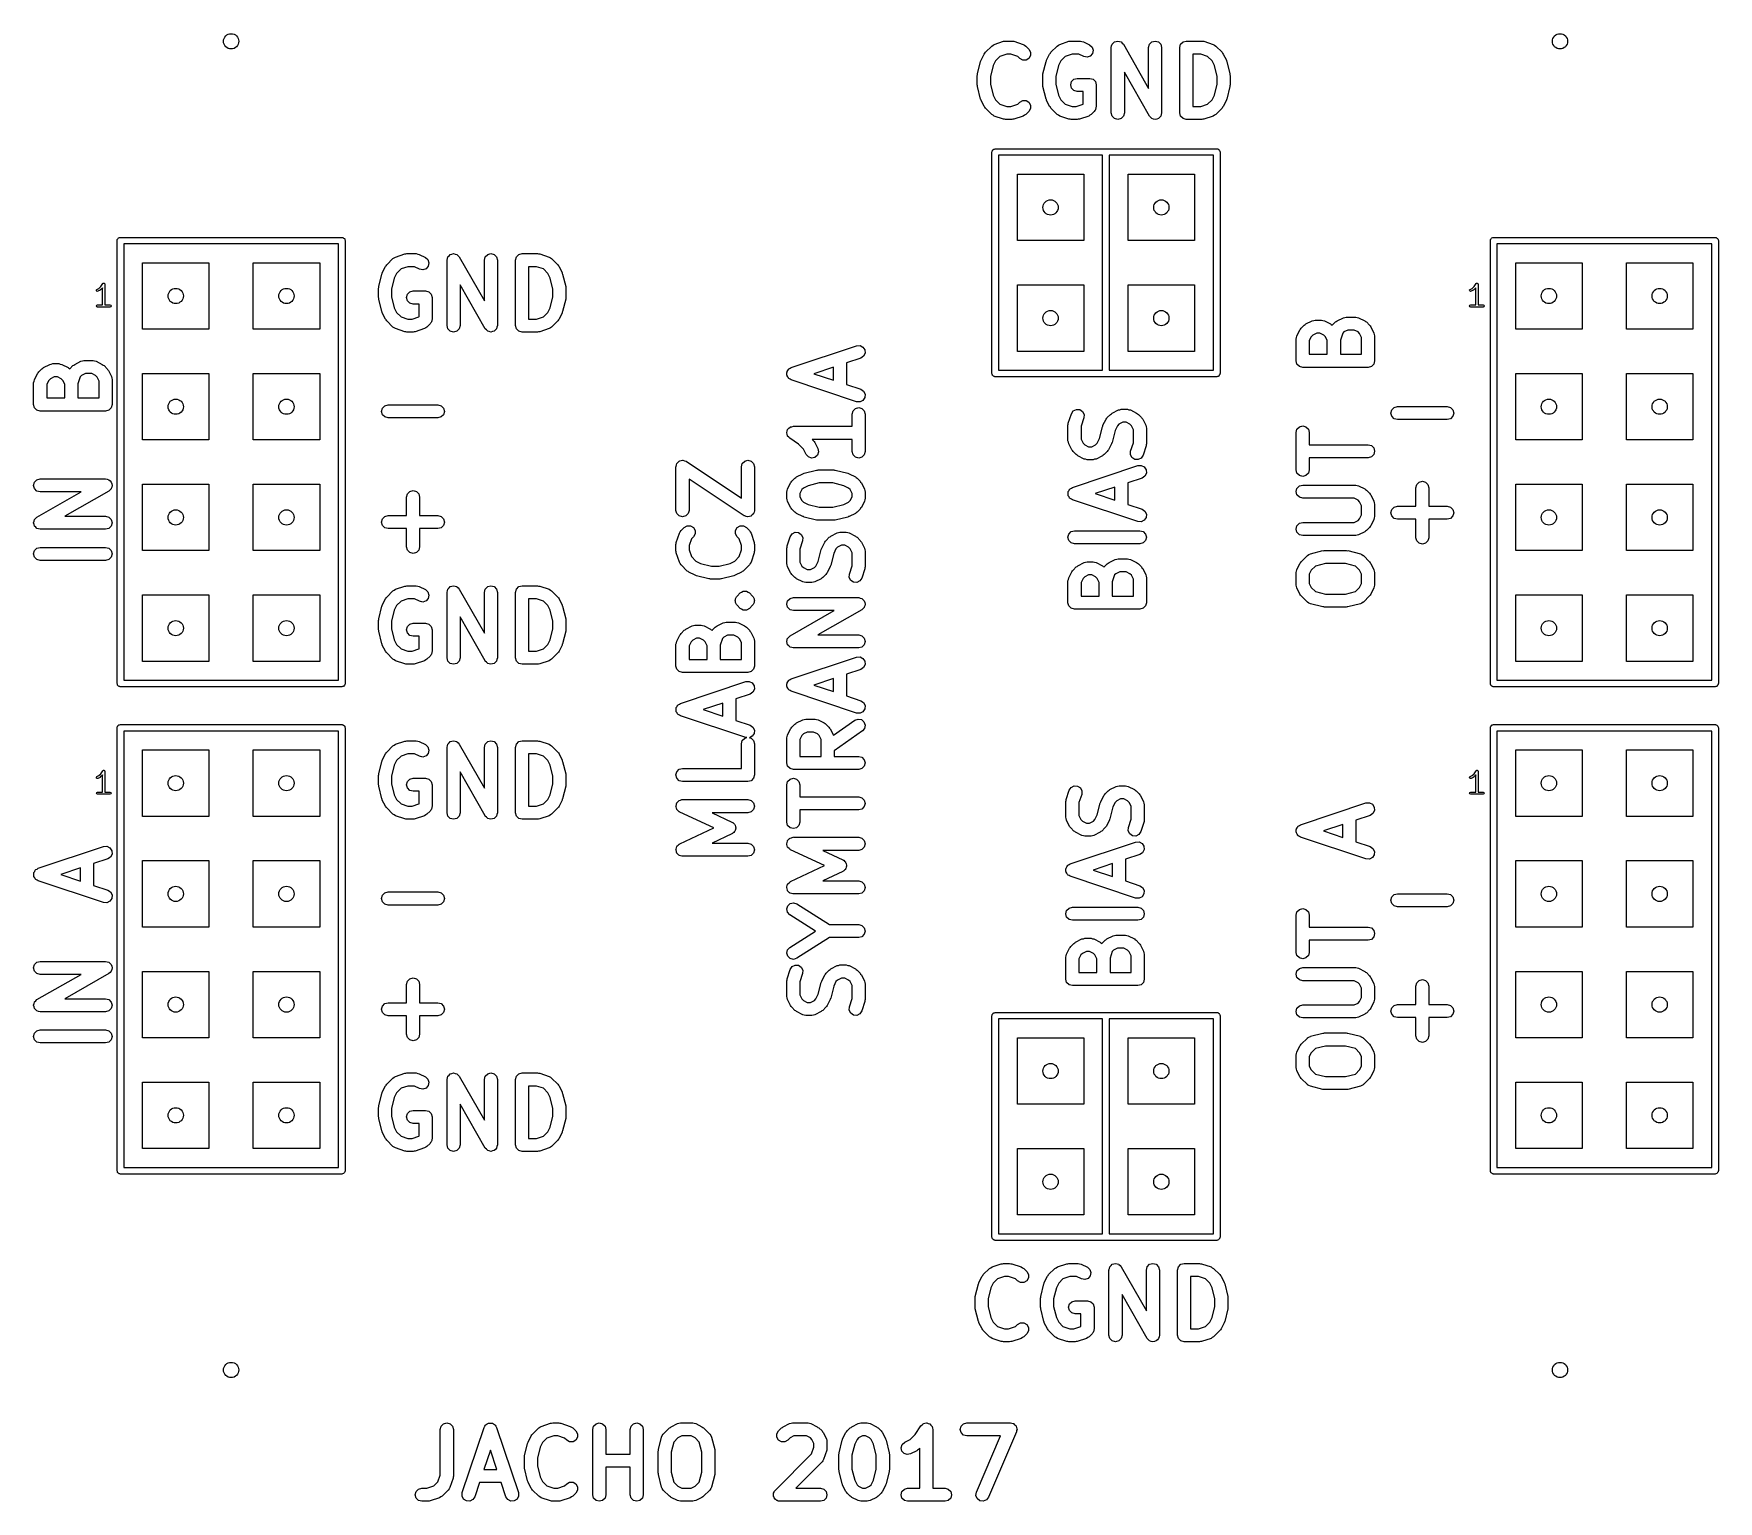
# Model space of a CAD drawing. Extents: x 0.02 to 1.54, y 0.08 to 1.41.
import ezdxf

# ---------------------------------------------------------------- set-up
doc = ezdxf.new("R2010")
doc.units = 0
doc.header["$MEASUREMENT"] = 0
doc.layers.add('BLACK', color=7, linetype='CONTINUOUS')

msp = doc.modelspace()

# ---------------------------------------------------------------- linework, layer by layer
at = {"layer": 'BLACK', "linetype": 'CONTINUOUS'}
for p, q in [((0.8891, 1.3971), (0.8975, 1.4)), ((0.8975, 1.4), (0.8985, 1.4)), ((0.8985, 1.4), (0.8994, 1.4002)), ((0.8994, 1.4002), (0.905, 1.4002)), ((0.905, 1.4002), (0.906, 1.4)), ((0.906, 1.4), (0.9069, 1.4)), ((0.9069, 1.4), (0.9153, 1.3971)), ((0.9482, 1.3971), (0.9566, 1.4)), ((0.9566, 1.4), (0.9576, 1.4)), ((0.9576, 1.4), (0.9585, 1.4002)), ((0.9585, 1.4002), (0.9669, 1.4002)), ((0.9669, 1.4002), (0.9682, 1.3999)), ((0.9682, 1.3999), (0.9696, 1.3996)), ((0.9696, 1.3996), (0.9752, 1.3968)), ((0.9977, 1.3995), (0.9992, 1.3999)), ((0.9992, 1.3999), (1.0007, 1.4002)), ((1.0007, 1.4002), (1.0007, 1.4002)), ((1.0007, 1.4002), (1.0007, 1.4002)), ((1.0007, 1.4002), (1.0022, 1.3999)), ((1.0022, 1.3999), (1.0036, 1.3995)), ((1.0314, 1.3995), (1.0344, 1.4002)), ((1.0344, 1.4002), (1.0373, 1.3995)), ((1.0596, 1.3995), (1.0625, 1.4002)), ((1.0625, 1.4002), (1.0766, 1.4002)), ((1.0766, 1.4002), (1.0775, 1.4)), ((1.0775, 1.4), (1.0784, 1.4)), ((1.0784, 1.4), (1.0869, 1.3971)), ((0.8773, 1.3829), (0.8801, 1.3885)), ((0.8801, 1.3885), (0.8807, 1.3893)), ((0.8807, 1.3893), (0.8812, 1.3901)), ((0.8812, 1.3901), (0.8868, 1.3957)), ((0.8868, 1.3957), (0.888, 1.3964)), ((0.888, 1.3964), (0.8891, 1.3971)), ((0.8942, 1.3864), (0.8902, 1.3824)), ((0.9004, 1.3884), (0.8942, 1.3864)), ((0.9041, 1.3884), (0.9004, 1.3884)), ((0.9103, 1.3864), (0.9041, 1.3884)), ((0.9121, 1.3845), (0.9103, 1.3864)), ((0.9148, 1.383), (0.9121, 1.3845)), ((0.9153, 1.3971), (0.9165, 1.3964)), ((0.9165, 1.3964), (0.9177, 1.3957)), ((0.9177, 1.3957), (0.9205, 1.3929)), ((0.9205, 1.3845), (0.9178, 1.383)), ((0.9205, 1.3929), (0.922, 1.3902)), ((0.922, 1.3872), (0.9205, 1.3845)), ((0.922, 1.3902), (0.922, 1.3872)), ((0.9363, 1.3829), (0.9391, 1.3885)), ((0.9391, 1.3885), (0.9398, 1.3893)), ((0.9398, 1.3893), (0.9402, 1.3901)), ((0.9402, 1.3901), (0.9459, 1.3957)), ((0.9459, 1.3957), (0.947, 1.3964)), ((0.947, 1.3964), (0.9482, 1.3971)), ((0.9532, 1.3864), (0.9493, 1.3824)), ((0.9594, 1.3884), (0.9532, 1.3864)), ((0.9655, 1.3884), (0.9594, 1.3884)), ((0.9699, 1.3863), (0.9655, 1.3884)), ((0.9729, 1.3856), (0.9699, 1.3863)), ((0.9758, 1.3866), (0.9729, 1.3856)), ((0.9752, 1.3968), (0.9775, 1.3948)), ((0.9778, 1.3889), (0.9758, 1.3866)), ((0.9775, 1.3948), (0.9784, 1.3919)), ((0.9784, 1.3919), (0.9778, 1.3889)), ((0.9947, 1.3944), (0.9951, 1.3958)), ((0.9947, 1.3943), (0.9948, 1.3944)), ((0.9948, 1.3944), (0.9947, 1.3944)), ((0.9947, 1.3353), (0.9947, 1.3943)), ((0.9951, 1.3958), (0.9955, 1.3973)), ((0.9955, 1.3973), (0.9956, 1.3973)), ((0.9956, 1.3973), (0.9966, 1.3984)), ((0.9956, 1.3973), (0.9956, 1.3973)), ((0.9966, 1.3984), (0.9977, 1.3995)), ((0.9977, 1.3995), (0.9977, 1.3995)), ((0.9977, 1.3995), (0.9977, 1.3995)), ((1.0036, 1.3995), (1.0036, 1.3995)), ((1.0036, 1.3995), (1.0036, 1.3995)), ((1.0036, 1.3995), (1.0047, 1.3984)), ((1.0047, 1.3984), (1.0058, 1.3973)), ((1.0058, 1.3973), (1.0058, 1.3973)), ((1.0058, 1.3973), (1.0058, 1.3973)), ((1.0058, 1.3973), (1.0285, 1.3575)), ((1.0285, 1.3943), (1.0293, 1.3973)), ((1.0285, 1.3575), (1.0285, 1.3943)), ((1.0293, 1.3973), (1.0314, 1.3995)), ((1.0373, 1.3995), (1.0395, 1.3973)), ((1.0395, 1.3973), (1.0403, 1.3943)), ((1.0403, 1.3943), (1.0403, 1.3353)), ((1.0566, 1.3943), (1.0574, 1.3973)), ((1.0566, 1.3353), (1.0566, 1.3943)), ((1.0574, 1.3973), (1.0596, 1.3995)), ((1.0756, 1.3884), (1.0684, 1.3884)), ((1.0684, 1.3884), (1.0684, 1.3412)), ((1.0818, 1.3864), (1.0756, 1.3884)), ((1.0858, 1.3824), (1.0818, 1.3864)), ((1.0869, 1.3971), (1.088, 1.3964)), ((1.088, 1.3964), (1.0892, 1.3957)), ((1.0892, 1.3957), (1.0948, 1.3901)), ((1.0948, 1.3901), (1.0953, 1.3893)), ((1.0953, 1.3893), (1.0959, 1.3885)), ((1.0959, 1.3885), (1.0987, 1.3829)), ((0.8738, 1.369), (0.874, 1.3697)), ((0.874, 1.3705), (0.8768, 1.3817)), ((0.874, 1.3697), (0.874, 1.3705)), ((0.8768, 1.3817), (0.8771, 1.3823)), ((0.8771, 1.3823), (0.8773, 1.3829)), ((0.8881, 1.3782), (0.8856, 1.3683)), ((0.8902, 1.3824), (0.8881, 1.3782)), ((0.9178, 1.383), (0.9148, 1.383)), ((0.9329, 1.369), (0.9331, 1.3697)), ((0.9331, 1.3705), (0.9359, 1.3817)), ((0.9331, 1.3697), (0.9331, 1.3705)), ((0.9359, 1.3817), (0.9362, 1.3823)), ((0.9362, 1.3823), (0.9363, 1.3829)), ((0.9472, 1.3782), (0.9447, 1.3683)), ((0.9493, 1.3824), (0.9472, 1.3782)), ((1.0293, 1.3324), (1.0066, 1.3721)), ((1.0066, 1.3721), (1.0066, 1.3353)), ((1.0879, 1.3782), (1.0858, 1.3824)), ((1.0904, 1.3683), (1.0879, 1.3782)), ((1.0987, 1.3829), (1.0989, 1.3823)), ((1.0989, 1.3823), (1.0992, 1.3817)), ((1.0992, 1.3817), (1.102, 1.3705)), ((1.102, 1.3705), (1.102, 1.3697)), ((1.102, 1.3697), (1.1022, 1.369)), ((0.8738, 1.3606), (0.8738, 1.369)), ((0.874, 1.3599), (0.8738, 1.3606)), ((0.874, 1.3592), (0.874, 1.3599)), ((0.8768, 1.3479), (0.874, 1.3592)), ((0.8856, 1.3683), (0.8856, 1.3613)), ((0.8856, 1.3613), (0.8881, 1.3514)), ((0.9329, 1.3606), (0.9329, 1.369)), ((0.9331, 1.3599), (0.9329, 1.3606)), ((0.9331, 1.3592), (0.9331, 1.3599)), ((0.9359, 1.3479), (0.9331, 1.3592)), ((0.9447, 1.3683), (0.9447, 1.3613)), ((0.9447, 1.3613), (0.9472, 1.3514)), ((0.9582, 1.3606), (0.959, 1.3636)), ((0.959, 1.3577), (0.9582, 1.3606)), ((0.959, 1.3636), (0.9611, 1.3657)), ((0.9611, 1.3555), (0.959, 1.3577)), ((0.9611, 1.3657), (0.9641, 1.3665)), ((0.9641, 1.3547), (0.9611, 1.3555)), ((0.9641, 1.3665), (0.9753, 1.3665)), ((0.9694, 1.3547), (0.9641, 1.3547)), ((0.9694, 1.3434), (0.9694, 1.3547)), ((0.9753, 1.3665), (0.9783, 1.3657)), ((0.9783, 1.3657), (0.9805, 1.3636)), ((0.9805, 1.3636), (0.9813, 1.3606)), ((0.9813, 1.3606), (0.9813, 1.3409)), ((1.0879, 1.3514), (1.0904, 1.3613)), ((1.0904, 1.3613), (1.0904, 1.3683)), ((1.102, 1.3592), (1.0992, 1.3479)), ((1.1022, 1.3606), (1.102, 1.3599)), ((1.102, 1.3599), (1.102, 1.3592)), ((1.1022, 1.369), (1.1022, 1.3606)), ((0.8771, 1.3474), (0.8768, 1.3479)), ((0.8773, 1.3467), (0.8771, 1.3474)), ((0.8801, 1.3411), (0.8773, 1.3467)), ((0.8807, 1.3404), (0.8801, 1.3411)), ((0.8812, 1.3396), (0.8807, 1.3404)), ((0.8868, 1.3339), (0.8812, 1.3396)), ((0.8881, 1.3514), (0.8902, 1.3472)), ((0.8902, 1.3472), (0.8942, 1.3433)), ((0.8942, 1.3433), (0.9004, 1.3412)), ((0.9004, 1.3412), (0.9041, 1.3412)), ((0.9041, 1.3412), (0.9103, 1.3433)), ((0.9103, 1.3433), (0.9121, 1.3451)), ((0.9121, 1.3451), (0.9148, 1.3466)), ((0.9148, 1.3466), (0.9178, 1.3466)), ((0.9178, 1.3466), (0.9205, 1.3451)), ((0.9205, 1.3451), (0.922, 1.3424)), ((0.922, 1.3394), (0.9205, 1.3367)), ((0.922, 1.3424), (0.922, 1.3394)), ((0.9362, 1.3474), (0.9359, 1.3479)), ((0.9363, 1.3467), (0.9362, 1.3474)), ((0.9391, 1.3411), (0.9363, 1.3467)), ((0.9398, 1.3404), (0.9391, 1.3411)), ((0.9402, 1.3396), (0.9398, 1.3404)), ((0.9459, 1.3339), (0.9402, 1.3396)), ((0.9472, 1.3514), (0.9493, 1.3472)), ((0.9493, 1.3472), (0.9532, 1.3433)), ((0.9532, 1.3433), (0.9594, 1.3412)), ((0.9594, 1.3412), (0.9631, 1.3412)), ((0.9631, 1.3412), (0.9693, 1.3433)), ((0.9693, 1.3433), (0.9694, 1.3434)), ((0.9807, 1.3387), (0.9805, 1.338)), ((0.981, 1.3394), (0.9807, 1.3387)), ((0.9813, 1.3409), (0.981, 1.3402)), ((0.981, 1.3402), (0.981, 1.3394)), ((1.0684, 1.3412), (1.0756, 1.3412)), ((1.0756, 1.3412), (1.0818, 1.3433)), ((1.0818, 1.3433), (1.0858, 1.3472)), ((1.0858, 1.3472), (1.0879, 1.3514)), ((1.0948, 1.3396), (1.0892, 1.3339)), ((1.0953, 1.3404), (1.0948, 1.3396)), ((1.0959, 1.3411), (1.0953, 1.3404)), ((1.0987, 1.3467), (1.0959, 1.3411)), ((1.0989, 1.3474), (1.0987, 1.3467)), ((1.0992, 1.3479), (1.0989, 1.3474)), ((0.888, 1.3333), (0.8868, 1.3339)), ((0.8891, 1.3325), (0.888, 1.3333)), ((0.8975, 1.3297), (0.8891, 1.3325)), ((0.8985, 1.3296), (0.8975, 1.3297)), ((0.8994, 1.3294), (0.8985, 1.3296)), ((0.905, 1.3294), (0.8994, 1.3294)), ((0.906, 1.3296), (0.905, 1.3294)), ((0.9069, 1.3297), (0.906, 1.3296)), ((0.9153, 1.3325), (0.9069, 1.3297)), ((0.9165, 1.3333), (0.9153, 1.3325)), ((0.9177, 1.3339), (0.9165, 1.3333)), ((0.9205, 1.3367), (0.9177, 1.3339)), ((0.947, 1.3333), (0.9459, 1.3339)), ((0.9482, 1.3325), (0.947, 1.3333)), ((0.9566, 1.3297), (0.9482, 1.3325)), ((0.9576, 1.3296), (0.9566, 1.3297)), ((0.9585, 1.3294), (0.9576, 1.3296)), ((0.9641, 1.3294), (0.9585, 1.3294)), ((0.965, 1.3296), (0.9641, 1.3294)), ((0.966, 1.3297), (0.965, 1.3296)), ((0.9744, 1.3325), (0.966, 1.3297)), ((0.9755, 1.3333), (0.9744, 1.3325)), ((0.9767, 1.3339), (0.9755, 1.3333)), ((0.9795, 1.3367), (0.9767, 1.3339)), ((0.9799, 1.3374), (0.9795, 1.3367)), ((0.9805, 1.338), (0.9799, 1.3374)), ((0.9955, 1.3323), (0.9947, 1.3353)), ((0.9977, 1.3302), (0.9955, 1.3323)), ((1.0007, 1.3294), (0.9977, 1.3302)), ((1.0036, 1.3302), (1.0007, 1.3294)), ((1.0058, 1.3323), (1.0036, 1.3302)), ((1.0066, 1.3353), (1.0058, 1.3323)), ((1.0293, 1.3323), (1.0293, 1.3324)), ((1.0304, 1.3313), (1.0293, 1.3323)), ((1.0293, 1.3323), (1.0293, 1.3323)), ((1.0314, 1.3302), (1.0304, 1.3313)), ((1.0329, 1.3298), (1.0314, 1.3302)), ((1.0314, 1.3302), (1.0314, 1.3302)), ((1.0314, 1.3302), (1.0314, 1.3302)), ((1.0344, 1.3294), (1.0329, 1.3298)), ((1.0359, 1.3298), (1.0344, 1.3294)), ((1.0344, 1.3294), (1.0344, 1.3294)), ((1.0344, 1.3294), (1.0344, 1.3294)), ((1.0373, 1.3302), (1.0359, 1.3298)), ((1.0384, 1.3313), (1.0373, 1.3302)), ((1.0373, 1.3302), (1.0373, 1.3302)), ((1.0373, 1.3302), (1.0373, 1.3302)), ((1.0395, 1.3323), (1.0384, 1.3313)), ((1.0399, 1.3338), (1.0395, 1.3323)), ((1.0395, 1.3323), (1.0395, 1.3323)), ((1.0395, 1.3323), (1.0395, 1.3323)), ((1.0403, 1.3353), (1.0399, 1.3338)), ((1.0403, 1.3353), (1.0403, 1.3353)), ((1.0403, 1.3353), (1.0403, 1.3353)), ((1.0574, 1.3323), (1.0566, 1.3353)), ((1.0596, 1.3302), (1.0574, 1.3323)), ((1.0625, 1.3294), (1.0596, 1.3302)), ((1.0766, 1.3294), (1.0625, 1.3294)), ((1.0775, 1.3296), (1.0766, 1.3294)), ((1.0784, 1.3297), (1.0775, 1.3296)), ((1.0869, 1.3325), (1.0784, 1.3297)), ((1.088, 1.3333), (1.0869, 1.3325)), ((1.0892, 1.3339), (1.088, 1.3333)), ((0.887, 1.3), (0.8871, 1.3004)), ((0.887, 1.1), (0.887, 1.3)), ((0.8871, 1.3005), (0.8872, 1.3006)), ((0.8871, 1.3004), (0.8871, 1.3005)), ((0.8872, 1.301), (0.8877, 1.3016)), ((0.8872, 1.3006), (0.8872, 1.301)), ((0.8877, 1.3016), (0.8881, 1.3023)), ((0.8881, 1.3023), (0.8884, 1.3023)), ((0.8884, 1.3023), (0.8885, 1.3026)), ((0.8885, 1.3026), (0.8893, 1.3027)), ((0.8893, 1.3027), (0.89, 1.303)), ((0.89, 1.303), (0.99, 1.303)), ((0.893, 1.2971), (0.893, 1.103)), ((0.987, 1.2971), (0.893, 1.2971)), ((0.987, 1.103), (0.987, 1.2971)), ((0.99, 1.303), (1.09, 1.303)), ((0.993, 1.2971), (0.993, 1.103)), ((1.0871, 1.2971), (0.993, 1.2971)), ((1.0871, 1.103), (1.0871, 1.2971)), ((1.09, 1.303), (1.0904, 1.3029)), ((1.0904, 1.3029), (1.0905, 1.3029)), ((1.0905, 1.3029), (1.0906, 1.3028)), ((1.0906, 1.3028), (1.091, 1.3028)), ((1.091, 1.3028), (1.0916, 1.3023)), ((1.0916, 1.3023), (1.0923, 1.3019)), ((1.0923, 1.3019), (1.0923, 1.3016)), ((1.0923, 1.3016), (1.0926, 1.3015)), ((1.0926, 1.3015), (1.0927, 1.3007)), ((1.0927, 1.3007), (1.093, 1.3)), ((1.093, 1.3), (1.093, 1.1)), ((0.91, 1.22), (0.91, 1.28)), ((0.91, 1.28), (0.97, 1.28)), ((0.97, 1.28), (0.97, 1.22)), ((1.01, 1.22), (1.01, 1.28)), ((1.01, 1.28), (1.07, 1.28)), ((1.07, 1.28), (1.07, 1.22)), ((0.097, 1.22), (0.0971, 1.2204)), ((0.097, 0.82), (0.097, 1.22)), ((0.0971, 1.2205), (0.0972, 1.2206)), ((0.0971, 1.2204), (0.0971, 1.2205)), ((0.0972, 1.221), (0.0977, 1.2216)), ((0.0972, 1.2206), (0.0972, 1.221)), ((0.0977, 1.2216), (0.0981, 1.2223)), ((0.0981, 1.2223), (0.0984, 1.2224)), ((0.0984, 1.2224), (0.0985, 1.2226)), ((0.0985, 1.2226), (0.0993, 1.2227)), ((0.0993, 1.2227), (0.1, 1.2229)), ((0.1, 1.2229), (0.3, 1.2229)), ((0.103, 1.217), (0.103, 0.823)), ((0.297, 1.217), (0.103, 1.217)), ((0.297, 0.823), (0.297, 1.217)), ((0.3, 1.2229), (0.3004, 1.2229)), ((0.3004, 1.2229), (0.3005, 1.2229)), ((0.3005, 1.2229), (0.3006, 1.2228)), ((0.3006, 1.2228), (0.301, 1.2228)), ((0.301, 1.2228), (0.3016, 1.2223)), ((0.3016, 1.2223), (0.3023, 1.2219)), ((0.3023, 1.2219), (0.3024, 1.2216)), ((0.3024, 1.2216), (0.3026, 1.2215)), ((0.3026, 1.2215), (0.3027, 1.2207)), ((0.3027, 1.2207), (0.303, 1.22)), ((0.303, 1.22), (0.303, 0.82)), ((0.97, 1.22), (0.91, 1.22)), ((1.07, 1.22), (1.01, 1.22)), ((1.3371, 1.2205), (1.3372, 1.2206)), ((1.3371, 1.2204), (1.3371, 1.2205)), ((1.3371, 1.22), (1.3371, 1.2204)), ((1.3371, 0.82), (1.3371, 1.22)), ((1.3372, 1.221), (1.3377, 1.2216)), ((1.3372, 1.2206), (1.3372, 1.221)), ((1.3377, 1.2216), (1.3381, 1.2223)), ((1.3381, 1.2223), (1.3383, 1.2224)), ((1.3383, 1.2224), (1.3385, 1.2226)), ((1.3385, 1.2226), (1.3393, 1.2227)), ((1.3393, 1.2227), (1.34, 1.2229)), ((1.34, 1.2229), (1.54, 1.2229)), ((1.343, 1.217), (1.343, 0.823)), ((1.5371, 1.217), (1.343, 1.217)), ((1.5371, 0.823), (1.5371, 1.217)), ((1.54, 1.2229), (1.5404, 1.2229)), ((1.5404, 1.2229), (1.5405, 1.2229)), ((1.5405, 1.2229), (1.5406, 1.2228)), ((1.5406, 1.2228), (1.541, 1.2228)), ((1.541, 1.2228), (1.5416, 1.2223)), ((1.5416, 1.2223), (1.5423, 1.2219)), ((1.5423, 1.2219), (1.5424, 1.2216)), ((1.5424, 1.2216), (1.5426, 1.2215)), ((1.5426, 1.2215), (1.5427, 1.2207)), ((1.5427, 1.2207), (1.543, 1.22)), ((1.543, 1.22), (1.543, 0.82)), ((0.3405, 1.1981), (0.3461, 1.2037)), ((0.3461, 1.2037), (0.3473, 1.2044)), ((0.3473, 1.2044), (0.3484, 1.2051)), ((0.3484, 1.2051), (0.3568, 1.208)), ((0.3568, 1.208), (0.3578, 1.208)), ((0.3578, 1.208), (0.3587, 1.2083)), ((0.3587, 1.2083), (0.3671, 1.2083)), ((0.3671, 1.2083), (0.3685, 1.2079)), ((0.3685, 1.2079), (0.3698, 1.2076)), ((0.3698, 1.2076), (0.3754, 1.2048)), ((0.3754, 1.2048), (0.3777, 1.2028)), ((0.3777, 1.2028), (0.3787, 1.1999)), ((0.395, 1.2024), (0.3954, 1.2038)), ((0.395, 1.1433), (0.395, 1.2024)), ((0.395, 1.2024), (0.395, 1.2024)), ((0.395, 1.2024), (0.395, 1.2024)), ((0.3954, 1.2038), (0.3958, 1.2053)), ((0.3958, 1.2053), (0.3969, 1.2064)), ((0.3958, 1.2053), (0.3958, 1.2053)), ((0.3958, 1.2053), (0.3958, 1.2053)), ((0.3969, 1.2064), (0.3979, 1.2075)), ((0.3979, 1.2075), (0.3979, 1.2075)), ((0.3979, 1.2075), (0.398, 1.2075)), ((0.398, 1.2075), (0.3994, 1.2079)), ((0.3994, 1.2079), (0.4009, 1.2083)), ((0.4009, 1.2083), (0.4009, 1.2083)), ((0.4009, 1.2083), (0.4009, 1.2083)), ((0.4009, 1.2083), (0.4024, 1.2079)), ((0.4024, 1.2079), (0.4038, 1.2075)), ((0.4038, 1.2075), (0.4038, 1.2074)), ((0.4038, 1.2074), (0.4039, 1.2074)), ((0.4039, 1.2074), (0.4049, 1.2064)), ((0.4049, 1.2064), (0.406, 1.2053)), ((0.406, 1.2053), (0.406, 1.2053)), ((0.406, 1.2053), (0.406, 1.2053)), ((0.406, 1.2053), (0.4287, 1.1655)), ((0.4287, 1.2024), (0.4295, 1.2053)), ((0.4287, 1.1655), (0.4287, 1.2024)), ((0.4295, 1.2053), (0.4317, 1.2075)), ((0.4317, 1.2075), (0.4346, 1.2083)), ((0.4346, 1.2083), (0.4376, 1.2075)), ((0.4376, 1.2075), (0.4397, 1.2053)), ((0.4397, 1.2053), (0.4405, 1.2024)), ((0.4405, 1.2024), (0.4405, 1.1433)), ((0.4568, 1.2024), (0.4576, 1.2053)), ((0.4568, 1.1433), (0.4568, 1.2024)), ((0.4576, 1.2053), (0.4598, 1.2075)), ((0.4598, 1.2075), (0.4628, 1.2083)), ((0.4628, 1.2083), (0.4768, 1.2083)), ((0.4768, 1.2083), (0.4777, 1.208)), ((0.4777, 1.208), (0.4787, 1.208)), ((0.4787, 1.208), (0.4871, 1.2051)), ((0.4871, 1.2051), (0.4883, 1.2044)), ((0.4883, 1.2044), (0.4894, 1.2037)), ((0.4894, 1.2037), (0.4951, 1.1981)), ((0.12, 1.14), (0.12, 1.2)), ((0.12, 1.2), (0.18, 1.2)), ((0.18, 1.2), (0.18, 1.14)), ((0.22, 1.14), (0.22, 1.2)), ((0.22, 1.2), (0.28, 1.2)), ((0.28, 1.2), (0.28, 1.14)), ((0.3333, 1.1785), (0.3361, 1.1897)), ((0.3361, 1.1897), (0.3364, 1.1903)), ((0.3364, 1.1903), (0.3365, 1.1909)), ((0.3365, 1.1909), (0.3394, 1.1966)), ((0.3394, 1.1966), (0.34, 1.1973)), ((0.34, 1.1973), (0.3405, 1.1981)), ((0.3495, 1.1904), (0.3474, 1.1862)), ((0.3535, 1.1944), (0.3495, 1.1904)), ((0.3597, 1.1964), (0.3535, 1.1944)), ((0.3657, 1.1964), (0.3597, 1.1964)), ((0.3701, 1.1943), (0.3657, 1.1964)), ((0.3731, 1.1936), (0.3701, 1.1943)), ((0.376, 1.1946), (0.3731, 1.1936)), ((0.378, 1.1969), (0.376, 1.1946)), ((0.3787, 1.1999), (0.378, 1.1969)), ((0.4759, 1.1964), (0.4687, 1.1964)), ((0.4687, 1.1964), (0.4687, 1.1492)), ((0.4821, 1.1944), (0.4759, 1.1964)), ((0.486, 1.1904), (0.4821, 1.1944)), ((0.4881, 1.1862), (0.486, 1.1904)), ((0.4951, 1.1981), (0.4955, 1.1973)), ((0.4955, 1.1973), (0.4962, 1.1966)), ((0.4962, 1.1966), (0.499, 1.1909)), ((0.499, 1.1909), (0.4991, 1.1903)), ((0.4991, 1.1903), (0.4994, 1.1897)), ((0.4994, 1.1897), (0.5022, 1.1785)), ((1.36, 1.14), (1.36, 1.2)), ((1.36, 1.2), (1.42, 1.2)), ((1.42, 1.2), (1.42, 1.14)), ((1.46, 1.14), (1.46, 1.2)), ((1.46, 1.2), (1.52, 1.2)), ((1.52, 1.2), (1.52, 1.14)), ((0.0784, 1.1754), (0.0789, 1.1759)), ((0.0785, 1.1746), (0.0784, 1.1754)), ((0.0791, 1.1741), (0.0785, 1.1746)), ((0.0789, 1.1759), (0.0807, 1.1768)), ((0.0798, 1.1742), (0.0791, 1.1741)), ((0.0817, 1.1751), (0.0798, 1.1742)), ((0.0807, 1.1768), (0.0824, 1.1785)), ((0.0818, 1.1752), (0.0817, 1.1751)), ((0.0819, 1.1753), (0.0818, 1.1752)), ((0.0838, 1.1772), (0.0819, 1.1753)), ((0.0824, 1.1785), (0.0842, 1.1812)), ((0.0839, 1.1773), (0.0838, 1.1772)), ((0.084, 1.1774), (0.0839, 1.1773)), ((0.0839, 1.1773), (0.0839, 1.1773)), ((0.084, 1.162), (0.084, 1.1774)), ((0.0842, 1.1812), (0.0843, 1.1813)), ((0.0843, 1.1814), (0.0846, 1.1815)), ((0.0843, 1.1813), (0.0843, 1.1814)), ((0.0846, 1.1815), (0.0848, 1.1817)), ((0.0848, 1.1817), (0.0849, 1.1816)), ((0.0849, 1.1816), (0.085, 1.1817)), ((0.085, 1.1817), (0.0853, 1.1816)), ((0.0853, 1.1816), (0.0855, 1.1815)), ((0.0855, 1.1815), (0.0856, 1.1814)), ((0.0856, 1.1814), (0.0857, 1.1814)), ((0.0857, 1.1814), (0.0858, 1.1811)), ((0.0858, 1.1811), (0.086, 1.1809)), ((0.086, 1.1809), (0.0859, 1.1808)), ((0.0859, 1.1808), (0.086, 1.1807)), ((0.086, 1.1807), (0.086, 1.162)), ((0.3331, 1.177), (0.3333, 1.1777)), ((0.3331, 1.1686), (0.3331, 1.177)), ((0.3333, 1.1777), (0.3333, 1.1785)), ((0.3474, 1.1862), (0.3449, 1.1763)), ((0.3449, 1.1763), (0.3449, 1.1693)), ((0.3584, 1.1686), (0.3592, 1.1716)), ((0.3592, 1.1716), (0.3614, 1.1737)), ((0.3614, 1.1737), (0.3643, 1.1745)), ((0.3643, 1.1745), (0.3756, 1.1745)), ((0.3756, 1.1745), (0.3785, 1.1737)), ((0.3785, 1.1737), (0.3807, 1.1716)), ((0.3807, 1.1716), (0.3815, 1.1686)), ((0.4295, 1.1404), (0.4068, 1.1801)), ((0.4068, 1.1801), (0.4068, 1.1433)), ((0.4906, 1.1763), (0.4881, 1.1862)), ((0.4906, 1.1693), (0.4906, 1.1763)), ((0.5022, 1.1785), (0.5022, 1.1777)), ((0.5022, 1.1777), (0.5024, 1.177)), ((0.5024, 1.177), (0.5024, 1.1686)), ((0.91, 1.12), (0.91, 1.18)), ((0.91, 1.18), (0.97, 1.18)), ((0.97, 1.18), (0.97, 1.12)), ((1.01, 1.12), (1.01, 1.18)), ((1.01, 1.18), (1.07, 1.18)), ((1.07, 1.18), (1.07, 1.12)), ((1.3184, 1.1754), (1.3189, 1.1759)), ((1.3185, 1.1746), (1.3184, 1.1754)), ((1.3191, 1.1741), (1.3185, 1.1746)), ((1.3189, 1.1759), (1.3207, 1.1768)), ((1.3198, 1.1742), (1.3191, 1.1741)), ((1.3217, 1.1751), (1.3198, 1.1742)), ((1.3207, 1.1768), (1.3224, 1.1785)), ((1.3218, 1.1752), (1.3217, 1.1751)), ((1.3219, 1.1753), (1.3218, 1.1752)), ((1.3238, 1.1772), (1.3219, 1.1753)), ((1.3224, 1.1785), (1.3242, 1.1812)), ((1.3239, 1.1773), (1.3238, 1.1772)), ((1.324, 1.1774), (1.3239, 1.1773)), ((1.3239, 1.1773), (1.3239, 1.1773)), ((1.324, 1.162), (1.324, 1.1774)), ((1.3242, 1.1812), (1.3243, 1.1813)), ((1.3243, 1.1814), (1.3246, 1.1815)), ((1.3243, 1.1813), (1.3243, 1.1814)), ((1.3246, 1.1815), (1.3248, 1.1817)), ((1.3248, 1.1817), (1.3249, 1.1816)), ((1.3249, 1.1816), (1.325, 1.1817)), ((1.325, 1.1817), (1.3253, 1.1816)), ((1.3253, 1.1816), (1.3256, 1.1815)), ((1.3256, 1.1815), (1.3256, 1.1814)), ((1.3256, 1.1814), (1.3257, 1.1814)), ((1.3257, 1.1814), (1.3258, 1.1811)), ((1.3258, 1.1811), (1.326, 1.1809)), ((1.326, 1.1809), (1.3259, 1.1808)), ((1.3259, 1.1808), (1.326, 1.1807)), ((1.326, 1.1807), (1.326, 1.162)), ((0.0784, 1.161), (0.0787, 1.1617)), ((0.0787, 1.1603), (0.0784, 1.161)), ((0.0787, 1.1617), (0.0794, 1.162)), ((0.0794, 1.16), (0.0787, 1.1603)), ((0.0794, 1.162), (0.084, 1.162)), ((0.085, 1.16), (0.0794, 1.16)), ((0.0906, 1.16), (0.085, 1.16)), ((0.086, 1.162), (0.0906, 1.162)), ((0.0906, 1.162), (0.0913, 1.1617)), ((0.0913, 1.1603), (0.0906, 1.16)), ((0.0913, 1.1617), (0.0916, 1.161)), ((0.0916, 1.161), (0.0913, 1.1603)), ((0.3333, 1.1679), (0.3331, 1.1686)), ((0.3333, 1.1672), (0.3333, 1.1679)), ((0.3361, 1.1559), (0.3333, 1.1672)), ((0.3449, 1.1693), (0.3474, 1.1594)), ((0.3474, 1.1594), (0.3495, 1.1552)), ((0.3592, 1.1657), (0.3584, 1.1686)), ((0.3614, 1.1635), (0.3592, 1.1657)), ((0.3643, 1.1627), (0.3614, 1.1635)), ((0.3697, 1.1627), (0.3643, 1.1627)), ((0.3697, 1.1514), (0.3697, 1.1627)), ((0.3815, 1.1686), (0.3815, 1.1489)), ((0.486, 1.1552), (0.4881, 1.1594)), ((0.4881, 1.1594), (0.4906, 1.1693)), ((0.5022, 1.1672), (0.4994, 1.1559)), ((0.5024, 1.1686), (0.5022, 1.1679)), ((0.5022, 1.1679), (0.5022, 1.1672)), ((1.3184, 1.161), (1.3187, 1.1617)), ((1.3187, 1.1603), (1.3184, 1.161)), ((1.3187, 1.1617), (1.3194, 1.162)), ((1.3194, 1.16), (1.3187, 1.1603)), ((1.3194, 1.162), (1.324, 1.162)), ((1.325, 1.16), (1.3194, 1.16)), ((1.3306, 1.16), (1.325, 1.16)), ((1.326, 1.162), (1.3306, 1.162)), ((1.3306, 1.162), (1.3313, 1.1617)), ((1.3313, 1.1603), (1.3306, 1.16)), ((1.3313, 1.1617), (1.3316, 1.161)), ((1.3316, 1.161), (1.3313, 1.1603)), ((0.3364, 1.1554), (0.3361, 1.1559)), ((0.3365, 1.1547), (0.3364, 1.1554)), ((0.3394, 1.1491), (0.3365, 1.1547)), ((0.34, 1.1484), (0.3394, 1.1491)), ((0.3405, 1.1476), (0.34, 1.1484)), ((0.3461, 1.1419), (0.3405, 1.1476)), ((0.3473, 1.1413), (0.3461, 1.1419)), ((0.3484, 1.1405), (0.3473, 1.1413)), ((0.3495, 1.1552), (0.3535, 1.1513)), ((0.3535, 1.1513), (0.3597, 1.1492)), ((0.3597, 1.1492), (0.3634, 1.1492)), ((0.3634, 1.1492), (0.3696, 1.1513)), ((0.3696, 1.1513), (0.3697, 1.1514)), ((0.3758, 1.1413), (0.3746, 1.1405)), ((0.3769, 1.1419), (0.3758, 1.1413)), ((0.3798, 1.1447), (0.3769, 1.1419)), ((0.3801, 1.1454), (0.3798, 1.1447)), ((0.3807, 1.146), (0.3801, 1.1454)), ((0.3809, 1.1467), (0.3807, 1.146)), ((0.3813, 1.1474), (0.3809, 1.1467)), ((0.3815, 1.1489), (0.3813, 1.1482)), ((0.3813, 1.1482), (0.3813, 1.1474)), ((0.3958, 1.1403), (0.395, 1.1433)), ((0.4068, 1.1433), (0.406, 1.1403)), ((0.4401, 1.1418), (0.4397, 1.1403)), ((0.4405, 1.1433), (0.4401, 1.1418)), ((0.4405, 1.1433), (0.4405, 1.1433)), ((0.4405, 1.1433), (0.4405, 1.1433)), ((0.4576, 1.1403), (0.4568, 1.1433)), ((0.4687, 1.1492), (0.4759, 1.1492)), ((0.4759, 1.1492), (0.4821, 1.1513)), ((0.4821, 1.1513), (0.486, 1.1552)), ((0.4883, 1.1413), (0.4871, 1.1405)), ((0.4894, 1.1419), (0.4883, 1.1413)), ((0.4951, 1.1476), (0.4894, 1.1419)), ((0.4955, 1.1484), (0.4951, 1.1476)), ((0.4962, 1.1491), (0.4955, 1.1484)), ((0.499, 1.1547), (0.4962, 1.1491)), ((0.4991, 1.1554), (0.499, 1.1547)), ((0.4994, 1.1559), (0.4991, 1.1554)), ((1.1663, 1.1409), (1.1691, 1.1437)), ((1.1691, 1.1437), (1.1699, 1.1442)), ((1.1699, 1.1442), (1.1706, 1.1448)), ((1.1706, 1.1448), (1.1763, 1.1476)), ((1.1763, 1.1476), (1.1776, 1.1479)), ((1.1776, 1.1479), (1.1789, 1.1482)), ((1.1789, 1.1482), (1.1845, 1.1482)), ((1.1845, 1.1482), (1.1858, 1.1479)), ((1.1858, 1.1479), (1.1872, 1.1476)), ((1.1872, 1.1476), (1.1928, 1.1448)), ((1.1928, 1.1448), (1.1935, 1.1442)), ((1.1935, 1.1442), (1.1943, 1.1437)), ((1.1943, 1.1437), (1.1944, 1.1436)), ((1.1944, 1.1437), (1.1972, 1.1465)), ((1.1944, 1.1436), (1.1944, 1.1437)), ((1.1972, 1.1465), (1.198, 1.147)), ((1.198, 1.147), (1.1988, 1.1476)), ((1.1988, 1.1476), (1.2044, 1.1504)), ((1.2044, 1.1504), (1.2057, 1.1507)), ((1.2057, 1.1507), (1.207, 1.151)), ((1.207, 1.151), (1.2155, 1.151)), ((1.2155, 1.151), (1.2168, 1.1507)), ((1.2168, 1.1507), (1.2181, 1.1504)), ((1.2181, 1.1504), (1.2237, 1.1476)), ((1.2237, 1.1476), (1.2244, 1.147)), ((1.2244, 1.147), (1.2253, 1.1465)), ((1.2253, 1.1465), (1.2281, 1.1437)), ((1.2281, 1.1437), (1.2285, 1.1429)), ((1.2285, 1.1429), (1.2292, 1.1422)), ((1.2292, 1.1422), (1.232, 1.1365)), ((0.18, 1.14), (0.12, 1.14)), ((0.28, 1.14), (0.22, 1.14)), ((0.3568, 1.1377), (0.3484, 1.1405)), ((0.3578, 1.1376), (0.3568, 1.1377)), ((0.3587, 1.1374), (0.3578, 1.1376)), ((0.3643, 1.1374), (0.3587, 1.1374)), ((0.3652, 1.1376), (0.3643, 1.1374)), ((0.3662, 1.1377), (0.3652, 1.1376)), ((0.3746, 1.1405), (0.3662, 1.1377)), ((0.3979, 1.1382), (0.3958, 1.1403)), ((0.4009, 1.1374), (0.3979, 1.1382)), ((0.4038, 1.1382), (0.4009, 1.1374)), ((0.406, 1.1403), (0.4038, 1.1382)), ((0.4295, 1.1403), (0.4295, 1.1404)), ((0.4306, 1.1393), (0.4295, 1.1403)), ((0.4295, 1.1403), (0.4295, 1.1403)), ((0.4317, 1.1382), (0.4306, 1.1393)), ((0.4331, 1.1378), (0.4317, 1.1382)), ((0.4317, 1.1382), (0.4317, 1.1382)), ((0.4317, 1.1382), (0.4317, 1.1382)), ((0.4346, 1.1374), (0.4331, 1.1378)), ((0.4361, 1.1378), (0.4346, 1.1374)), ((0.4346, 1.1374), (0.4346, 1.1374)), ((0.4346, 1.1374), (0.4346, 1.1374)), ((0.4376, 1.1382), (0.4361, 1.1378)), ((0.4387, 1.1393), (0.4376, 1.1382)), ((0.4376, 1.1382), (0.4376, 1.1382)), ((0.4376, 1.1382), (0.4376, 1.1382)), ((0.4397, 1.1403), (0.4387, 1.1393)), ((0.4397, 1.1403), (0.4397, 1.1403)), ((0.4397, 1.1403), (0.4397, 1.1403)), ((0.4598, 1.1382), (0.4576, 1.1403)), ((0.4628, 1.1374), (0.4598, 1.1382)), ((0.4768, 1.1374), (0.4628, 1.1374)), ((0.4777, 1.1376), (0.4768, 1.1374)), ((0.4787, 1.1377), (0.4777, 1.1376)), ((0.4871, 1.1405), (0.4787, 1.1377)), ((1.1618, 1.1311), (1.1621, 1.1324)), ((1.1618, 1.1114), (1.1618, 1.1311)), ((1.1621, 1.1324), (1.1624, 1.1337)), ((1.1624, 1.1337), (1.1652, 1.1394)), ((1.1652, 1.1394), (1.1658, 1.1401)), ((1.1658, 1.1401), (1.1663, 1.1409)), ((1.1753, 1.1332), (1.1736, 1.1297)), ((1.1736, 1.1297), (1.1736, 1.1173)), ((1.1768, 1.1347), (1.1753, 1.1332)), ((1.1803, 1.1364), (1.1768, 1.1347)), ((1.1831, 1.1364), (1.1803, 1.1364)), ((1.1866, 1.1347), (1.1831, 1.1364)), ((1.1881, 1.1332), (1.1866, 1.1347)), ((1.1899, 1.1297), (1.1881, 1.1332)), ((1.1899, 1.1173), (1.1899, 1.1297)), ((1.2038, 1.1363), (1.2017, 1.1301)), ((1.2017, 1.1301), (1.2017, 1.1173)), ((1.2049, 1.1375), (1.2038, 1.1363)), ((1.2084, 1.1392), (1.2049, 1.1375)), ((1.2141, 1.1392), (1.2084, 1.1392)), ((1.2176, 1.1375), (1.2141, 1.1392)), ((1.219, 1.136), (1.2176, 1.1375)), ((1.2208, 1.1325), (1.219, 1.136)), ((1.2208, 1.1173), (1.2208, 1.1325)), ((1.232, 1.1365), (1.2323, 1.1352)), ((1.2323, 1.1352), (1.2326, 1.1339)), ((1.2326, 1.1339), (1.2326, 1.1114)), ((1.42, 1.14), (1.36, 1.14)), ((1.52, 1.14), (1.46, 1.14)), ((0.0588, 1.1082), (0.0644, 1.1111)), ((0.0644, 1.1111), (0.0657, 1.1113)), ((0.0657, 1.1113), (0.067, 1.1117)), ((0.067, 1.1117), (0.0755, 1.1117)), ((0.0755, 1.1117), (0.0768, 1.1113)), ((0.0768, 1.1113), (0.0781, 1.1111)), ((0.0781, 1.1111), (0.0837, 1.1082)), ((0.7058, 1.1054), (0.7648, 1.1251)), ((0.7686, 1.1139), (0.7557, 1.1096)), ((0.7648, 1.1251), (0.7679, 1.1253)), ((0.7679, 1.1253), (0.7706, 1.1239)), ((0.7711, 1.1156), (0.7686, 1.1139)), ((0.7706, 1.1239), (0.7723, 1.1214)), ((0.7725, 1.1183), (0.7711, 1.1156)), ((0.7723, 1.1214), (0.7725, 1.1183)), ((0.97, 1.12), (0.91, 1.12)), ((1.07, 1.12), (1.01, 1.12)), ((1.1625, 1.1084), (1.1618, 1.1114)), ((1.1736, 1.1173), (1.1899, 1.1173)), ((1.2017, 1.1173), (1.2208, 1.1173)), ((1.2326, 1.1114), (1.2318, 1.1084)), ((0.0224, 1.0943), (0.0252, 1.1)), ((0.0252, 1.1), (0.0258, 1.1007)), ((0.0258, 1.1007), (0.0263, 1.1015)), ((0.0263, 1.1015), (0.0291, 1.1043)), ((0.0291, 1.1043), (0.0299, 1.1048)), ((0.0299, 1.1048), (0.0306, 1.1054)), ((0.0306, 1.1054), (0.0363, 1.1082)), ((0.0368, 1.0953), (0.0353, 1.0938)), ((0.0363, 1.1082), (0.0376, 1.1085)), ((0.0403, 1.0971), (0.0368, 1.0953)), ((0.0376, 1.1085), (0.0389, 1.1089)), ((0.0389, 1.1089), (0.0445, 1.1089)), ((0.0431, 1.0971), (0.0403, 1.0971)), ((0.0466, 1.0953), (0.0431, 1.0971)), ((0.0445, 1.1089), (0.0458, 1.1085)), ((0.0458, 1.1085), (0.0472, 1.1082)), ((0.0481, 1.0938), (0.0466, 1.0953)), ((0.0472, 1.1082), (0.0528, 1.1054)), ((0.0528, 1.1054), (0.0535, 1.1048)), ((0.0535, 1.1048), (0.0543, 1.1043)), ((0.0543, 1.1043), (0.0544, 1.1043)), ((0.0544, 1.1043), (0.0572, 1.1071)), ((0.0544, 1.1043), (0.0544, 1.1043)), ((0.0572, 1.1071), (0.058, 1.1076)), ((0.058, 1.1076), (0.0588, 1.1082)), ((0.0637, 1.097), (0.0617, 1.0908)), ((0.0649, 1.0981), (0.0637, 1.097)), ((0.0684, 1.0999), (0.0649, 1.0981)), ((0.0741, 1.0999), (0.0684, 1.0999)), ((0.0776, 1.0981), (0.0741, 1.0999)), ((0.079, 1.0966), (0.0776, 1.0981)), ((0.0808, 1.0931), (0.079, 1.0966)), ((0.0837, 1.1082), (0.0844, 1.1076)), ((0.0844, 1.1076), (0.0853, 1.1071)), ((0.0853, 1.1071), (0.0881, 1.1043)), ((0.0881, 1.1043), (0.0885, 1.1035)), ((0.0885, 1.1035), (0.0892, 1.1028)), ((0.0892, 1.1028), (0.092, 1.0972)), ((0.092, 1.0972), (0.0923, 1.0958)), ((0.0923, 1.0958), (0.0926, 1.0945)), ((0.12, 1.04), (0.12, 1.1)), ((0.12, 1.1), (0.18, 1.1)), ((0.18, 1.1), (0.18, 1.04)), ((0.22, 1.04), (0.22, 1.1)), ((0.22, 1.1), (0.28, 1.1)), ((0.28, 1.1), (0.28, 1.04)), ((0.7019, 1.101), (0.702, 1.1013)), ((0.7019, 1.0998), (0.7019, 1.101)), ((0.7019, 1.0986), (0.7019, 1.0998)), ((0.702, 1.0983), (0.7019, 1.0986)), ((0.702, 1.1017), (0.7027, 1.1027)), ((0.702, 1.1013), (0.702, 1.1017)), ((0.702, 1.0979), (0.702, 1.0983)), ((0.7027, 1.097), (0.702, 1.0979)), ((0.7027, 1.1027), (0.7032, 1.1037)), ((0.7032, 1.0959), (0.7027, 1.097)), ((0.7032, 1.1037), (0.7035, 1.1039)), ((0.7035, 1.0957), (0.7032, 1.0959)), ((0.7035, 1.1039), (0.7037, 1.1042)), ((0.7037, 1.0954), (0.7035, 1.0957)), ((0.7037, 1.1042), (0.7048, 1.1048)), ((0.7048, 1.0949), (0.7037, 1.0954)), ((0.7048, 1.1048), (0.7058, 1.1054)), ((0.7439, 1.1057), (0.7263, 1.0998)), ((0.7263, 1.0998), (0.7439, 1.0939)), ((0.7439, 1.0939), (0.7439, 1.1057)), ((0.7557, 1.1096), (0.7557, 1.09)), ((0.8873, 1.0993), (0.887, 1.1)), ((0.8874, 1.0985), (0.8873, 1.0993)), ((0.8876, 1.0983), (0.8874, 1.0985)), ((0.8877, 1.0981), (0.8876, 1.0983)), ((0.8884, 1.0977), (0.8877, 1.0981)), ((0.889, 1.0972), (0.8884, 1.0977)), ((0.8894, 1.0972), (0.889, 1.0972)), ((0.8895, 1.0971), (0.8894, 1.0972)), ((0.8896, 1.0971), (0.8895, 1.0971)), ((0.89, 1.0971), (0.8896, 1.0971)), ((0.99, 1.0971), (0.89, 1.0971)), ((0.893, 1.103), (0.987, 1.103)), ((1.09, 1.0971), (0.99, 1.0971)), ((0.993, 1.103), (1.0871, 1.103)), ((1.0907, 1.0973), (1.09, 1.0971)), ((1.0915, 1.0974), (1.0907, 1.0973)), ((1.0917, 1.0977), (1.0915, 1.0974)), ((1.0919, 1.0977), (1.0917, 1.0977)), ((1.0923, 1.0984), (1.0919, 1.0977)), ((1.0928, 1.099), (1.0923, 1.0984)), ((1.0929, 1.0995), (1.0928, 1.0994)), ((1.0928, 1.0994), (1.0928, 1.099)), ((1.093, 1.1), (1.0929, 1.0996)), ((1.0929, 1.0996), (1.0929, 1.0995)), ((1.1647, 1.1063), (1.1625, 1.1084)), ((1.1677, 1.1055), (1.1647, 1.1063)), ((1.1958, 1.1055), (1.1677, 1.1055)), ((1.2267, 1.1055), (1.1958, 1.1055)), ((1.2297, 1.1063), (1.2267, 1.1055)), ((1.2318, 1.1084), (1.2297, 1.1063)), ((1.36, 1.04), (1.36, 1.1)), ((1.36, 1.1), (1.42, 1.1)), ((1.42, 1.1), (1.42, 1.04)), ((1.46, 1.04), (1.46, 1.1)), ((1.46, 1.1), (1.52, 1.1)), ((1.52, 1.1), (1.52, 1.04)), ((0.0217, 1.0917), (0.0221, 1.093)), ((0.0217, 1.072), (0.0217, 1.0917)), ((0.0221, 1.093), (0.0224, 1.0943)), ((0.0353, 1.0938), (0.0336, 1.0903)), ((0.0336, 1.0903), (0.0336, 1.0779)), ((0.0499, 1.0903), (0.0481, 1.0938)), ((0.0499, 1.0779), (0.0499, 1.0903)), ((0.0617, 1.0908), (0.0617, 1.0779)), ((0.0808, 1.0779), (0.0808, 1.0931)), ((0.0926, 1.0945), (0.0926, 1.072)), ((0.7058, 1.0942), (0.7048, 1.0949)), ((0.7648, 1.0745), (0.7058, 1.0942)), ((0.7557, 1.09), (0.7686, 1.0857)), ((0.7686, 1.0857), (0.7711, 1.084)), ((0.7711, 1.084), (0.7725, 1.0813)), ((0.7725, 1.0813), (0.7723, 1.0783)), ((0.0225, 1.0691), (0.0217, 1.072)), ((0.0247, 1.0669), (0.0225, 1.0691)), ((0.0277, 1.0661), (0.0247, 1.0669)), ((0.0558, 1.0661), (0.0277, 1.0661)), ((0.0336, 1.0779), (0.0499, 1.0779)), ((0.0867, 1.0661), (0.0558, 1.0661)), ((0.0617, 1.0779), (0.0808, 1.0779)), ((0.0897, 1.0669), (0.0867, 1.0661)), ((0.0918, 1.0691), (0.0897, 1.0669)), ((0.0926, 1.072), (0.0918, 1.0691)), ((0.3359, 1.0658), (0.3367, 1.0687)), ((0.3367, 1.0628), (0.3359, 1.0658)), ((0.3367, 1.0687), (0.3389, 1.0709)), ((0.3389, 1.0709), (0.3418, 1.0717)), ((0.3418, 1.0717), (0.3868, 1.0717)), ((0.3868, 1.0717), (0.3898, 1.0709)), ((0.3898, 1.0709), (0.3919, 1.0687)), ((0.3919, 1.0687), (0.3927, 1.0658)), ((0.3927, 1.0658), (0.3919, 1.0628)), ((0.7608, 1.0633), (0.7616, 1.0662)), ((0.7616, 1.0662), (0.7638, 1.0684)), ((0.7638, 1.0684), (0.7667, 1.0692)), ((0.7679, 1.0743), (0.7648, 1.0745)), ((0.7667, 1.0692), (0.7697, 1.0684)), ((0.7706, 1.0757), (0.7679, 1.0743)), ((0.7697, 1.0684), (0.7718, 1.0662)), ((0.7723, 1.0783), (0.7706, 1.0757)), ((0.7718, 1.0662), (0.7726, 1.0633)), ((0.9589, 1.0636), (0.9605, 1.0662)), ((0.9605, 1.0662), (0.9633, 1.0676)), ((0.9633, 1.0676), (0.9663, 1.0674)), ((0.9663, 1.0674), (0.9689, 1.0657)), ((0.9689, 1.0657), (0.9702, 1.063)), ((0.9956, 1.0642), (1.0012, 1.0671)), ((1.0012, 1.0671), (1.0025, 1.0673)), ((1.0025, 1.0673), (1.0038, 1.0677)), ((1.0038, 1.0677), (1.0095, 1.0677)), ((1.0095, 1.0677), (1.0108, 1.0673)), ((1.0108, 1.0673), (1.0121, 1.0671)), ((1.0121, 1.0671), (1.0177, 1.0642)), ((1.2473, 1.0642), (1.2481, 1.0672)), ((1.2481, 1.0672), (1.2502, 1.0693)), ((1.2502, 1.0693), (1.2532, 1.0701)), ((1.2532, 1.0701), (1.2982, 1.0701)), ((1.2982, 1.0701), (1.3011, 1.0693)), ((1.3011, 1.0693), (1.3033, 1.0672)), ((1.3033, 1.0672), (1.3041, 1.0642)), ((0.3389, 1.0607), (0.3367, 1.0628)), ((0.3418, 1.0599), (0.3389, 1.0607)), ((0.3868, 1.0599), (0.3418, 1.0599)), ((0.3898, 1.0607), (0.3868, 1.0599)), ((0.3919, 1.0628), (0.3898, 1.0607)), ((0.7027, 1.0496), (0.7037, 1.0505)), ((0.7027, 1.0495), (0.7027, 1.0496)), ((0.7037, 1.0505), (0.7047, 1.0515)), ((0.7047, 1.0515), (0.7049, 1.0515)), ((0.7049, 1.0515), (0.705, 1.0517)), ((0.705, 1.0517), (0.7064, 1.0519)), ((0.7064, 1.0519), (0.7077, 1.0523)), ((0.7077, 1.0523), (0.7608, 1.0523)), ((0.7608, 1.0523), (0.7608, 1.0633)), ((0.7726, 1.0633), (0.7726, 1.0295)), ((0.9557, 1.0533), (0.956, 1.0542)), ((0.9557, 1.0393), (0.9557, 1.0533)), ((0.956, 1.0552), (0.9589, 1.0636)), ((0.956, 1.0542), (0.956, 1.0552)), ((0.9701, 1.0599), (0.9676, 1.0524)), ((0.9676, 1.0524), (0.9676, 1.0407)), ((0.9702, 1.063), (0.9701, 1.0599)), ((0.9842, 1.0413), (0.9869, 1.0519)), ((0.9869, 1.0519), (0.9872, 1.0525)), ((0.9872, 1.0525), (0.9873, 1.0532)), ((0.9873, 1.0532), (0.9901, 1.0588)), ((0.9901, 1.0588), (0.9907, 1.0595)), ((0.9907, 1.0595), (0.9912, 1.0603)), ((0.9912, 1.0603), (0.994, 1.0631)), ((0.994, 1.0631), (0.9949, 1.0636)), ((0.9949, 1.0636), (0.9956, 1.0642)), ((1.0003, 1.0527), (0.9982, 1.0485)), ((1.0017, 1.0541), (1.0003, 1.0527)), ((1.0052, 1.0559), (1.0017, 1.0541)), ((1.0081, 1.0559), (1.0052, 1.0559)), ((1.0116, 1.0541), (1.0081, 1.0559)), ((1.013, 1.0527), (1.0116, 1.0541)), ((1.0148, 1.0491), (1.013, 1.0527)), ((1.0177, 1.0642), (1.0184, 1.0636)), ((1.0184, 1.0636), (1.0193, 1.0631)), ((1.0193, 1.0631), (1.0221, 1.0603)), ((1.0221, 1.0603), (1.0225, 1.0595)), ((1.0225, 1.0595), (1.0232, 1.0588)), ((1.0232, 1.0588), (1.026, 1.0532)), ((1.026, 1.0532), (1.0263, 1.0518)), ((1.0263, 1.0518), (1.0266, 1.0505)), ((1.0266, 1.0505), (1.0266, 1.0365)), ((1.1618, 1.0467), (1.1625, 1.0497)), ((1.1625, 1.0497), (1.1647, 1.0518)), ((1.1647, 1.0518), (1.1677, 1.0526)), ((1.1677, 1.0526), (1.1706, 1.0518)), ((1.1706, 1.0518), (1.1728, 1.0497)), ((1.1728, 1.0497), (1.1736, 1.0467)), ((1.2481, 1.0613), (1.2473, 1.0642)), ((1.2502, 1.0591), (1.2481, 1.0613)), ((1.2532, 1.0583), (1.2502, 1.0591)), ((1.2982, 1.0583), (1.2532, 1.0583)), ((1.3011, 1.0591), (1.2982, 1.0583)), ((1.3033, 1.0613), (1.3011, 1.0591)), ((1.3041, 1.0642), (1.3033, 1.0613)), ((0.18, 1.04), (0.12, 1.04)), ((0.28, 1.04), (0.22, 1.04)), ((0.7017, 1.0464), (0.7018, 1.0466)), ((0.7021, 1.0451), (0.7017, 1.0464)), ((0.7018, 1.0468), (0.7022, 1.048)), ((0.7018, 1.0466), (0.7018, 1.0468)), ((0.7024, 1.0438), (0.7021, 1.0451)), ((0.7022, 1.048), (0.7025, 1.0493)), ((0.7025, 1.0436), (0.7024, 1.0438)), ((0.7025, 1.0493), (0.7027, 1.0495)), ((0.7025, 1.0434), (0.7025, 1.0436)), ((0.7035, 1.0425), (0.7025, 1.0434)), ((0.7044, 1.0415), (0.7035, 1.0425)), ((0.7123, 1.0362), (0.7044, 1.0415)), ((0.7169, 1.0316), (0.7123, 1.0362)), ((0.7608, 1.0405), (0.7247, 1.0405)), ((0.7247, 1.0405), (0.7259, 1.0393)), ((0.7259, 1.0393), (0.7264, 1.0385)), ((0.7264, 1.0385), (0.727, 1.0378)), ((0.727, 1.0378), (0.7298, 1.0321)), ((0.7608, 1.0295), (0.7608, 1.0405)), ((0.9561, 1.038), (0.9557, 1.0393)), ((0.9564, 1.0366), (0.9561, 1.038)), ((0.9592, 1.031), (0.9564, 1.0366)), ((0.9676, 1.0407), (0.9693, 1.0372)), ((0.9693, 1.0372), (0.9708, 1.0357)), ((0.9708, 1.0357), (0.9743, 1.0339)), ((0.9771, 1.0339), (0.9807, 1.0357)), ((0.9807, 1.0357), (0.9821, 1.0372)), ((0.9821, 1.0372), (0.9842, 1.0413)), ((0.9951, 1.0366), (0.9922, 1.031)), ((0.9952, 1.0373), (0.9951, 1.0366)), ((0.9955, 1.0378), (0.9952, 1.0373)), ((0.9982, 1.0485), (0.9955, 1.0378)), ((1.0123, 1.0299), (1.0148, 1.0374)), ((1.0148, 1.0374), (1.0148, 1.0491)), ((1.0263, 1.0346), (1.0235, 1.0262)), ((1.0264, 1.0355), (1.0263, 1.0346)), ((1.0266, 1.0365), (1.0264, 1.0355)), ((1.1618, 1.013), (1.1618, 1.0467)), ((1.1736, 1.0467), (1.1736, 1.0357)), ((1.1736, 1.0357), (1.2267, 1.0357)), ((1.2267, 1.0357), (1.2297, 1.035)), ((1.2297, 1.035), (1.2318, 1.0328)), ((1.42, 1.04), (1.36, 1.04)), ((1.52, 1.04), (1.46, 1.04)), ((0.6027, 1.019), (0.6037, 1.0199)), ((0.6037, 1.0199), (0.6047, 1.0209)), ((0.6047, 1.0209), (0.6049, 1.0209)), ((0.6049, 1.0209), (0.605, 1.0211)), ((0.605, 1.0211), (0.6064, 1.0213)), ((0.6064, 1.0213), (0.6077, 1.0217)), ((0.6077, 1.0217), (0.6078, 1.0216)), ((0.6078, 1.0216), (0.608, 1.0216)), ((0.608, 1.0216), (0.6093, 1.0212)), ((0.6093, 1.0212), (0.6106, 1.0209)), ((0.6106, 1.0209), (0.6107, 1.0207)), ((0.6107, 1.0207), (0.6109, 1.0207)), ((0.6109, 1.0207), (0.6608, 0.9874)), ((0.6616, 1.0187), (0.6638, 1.0209)), ((0.6638, 1.0209), (0.6667, 1.0217)), ((0.6667, 1.0217), (0.6697, 1.0209)), ((0.6697, 1.0209), (0.6718, 1.0187)), ((0.7192, 1.0269), (0.7169, 1.0316)), ((0.7213, 1.0246), (0.7192, 1.0269)), ((0.7242, 1.0236), (0.7213, 1.0246)), ((0.7272, 1.0242), (0.7242, 1.0236)), ((0.7295, 1.0263), (0.7272, 1.0242)), ((0.7304, 1.0292), (0.7295, 1.0263)), ((0.7298, 1.0321), (0.7304, 1.0292)), ((0.7616, 1.0266), (0.7608, 1.0295)), ((0.7638, 1.0244), (0.7616, 1.0266)), ((0.7667, 1.0236), (0.7638, 1.0244)), ((0.7697, 1.0244), (0.7667, 1.0236)), ((0.7718, 1.0266), (0.7697, 1.0244)), ((0.7726, 1.0295), (0.7718, 1.0266)), ((0.9598, 1.0303), (0.9592, 1.031)), ((0.9603, 1.0295), (0.9598, 1.0303)), ((0.9631, 1.0267), (0.9603, 1.0295)), ((0.9639, 1.0262), (0.9631, 1.0267)), ((0.9646, 1.0255), (0.9639, 1.0262)), ((0.9703, 1.0227), (0.9646, 1.0255)), ((0.9716, 1.0225), (0.9703, 1.0227)), ((0.9729, 1.0221), (0.9716, 1.0225)), ((0.9785, 1.0221), (0.9729, 1.0221)), ((0.9743, 1.0339), (0.9771, 1.0339)), ((0.9798, 1.0225), (0.9785, 1.0221)), ((0.9812, 1.0227), (0.9798, 1.0225)), ((0.9868, 1.0255), (0.9812, 1.0227)), ((0.9875, 1.0262), (0.9868, 1.0255)), ((0.9883, 1.0267), (0.9875, 1.0262)), ((0.9911, 1.0295), (0.9883, 1.0267)), ((0.9916, 1.0303), (0.9911, 1.0295)), ((0.9922, 1.031), (0.9916, 1.0303)), ((1.0121, 1.0268), (1.0123, 1.0299)), ((1.0135, 1.0241), (1.0121, 1.0268)), ((1.016, 1.0224), (1.0135, 1.0241)), ((1.0191, 1.0222), (1.016, 1.0224)), ((1.0218, 1.0236), (1.0191, 1.0222)), ((1.0235, 1.0262), (1.0218, 1.0236)), ((1.2267, 1.0239), (1.1736, 1.0239)), ((1.1736, 1.0239), (1.1736, 1.013)), ((1.2297, 1.0247), (1.2267, 1.0239)), ((1.2318, 1.0269), (1.2297, 1.0247)), ((1.2318, 1.0328), (1.2326, 1.0298)), ((1.2326, 1.0298), (1.2318, 1.0269)), ((0.0225, 1.0019), (0.0247, 1.004)), ((0.0247, 1.004), (0.0277, 1.0048)), ((0.0277, 1.0048), (0.0867, 1.0048)), ((0.0867, 1.0048), (0.0867, 1.0048)), ((0.0867, 1.0048), (0.0882, 1.0044)), ((0.0867, 1.0048), (0.0867, 1.0048)), ((0.0882, 1.0044), (0.0897, 1.004)), ((0.0897, 1.004), (0.0897, 1.004)), ((0.0897, 1.004), (0.0897, 1.004)), ((0.0897, 1.004), (0.0908, 1.0029)), ((0.6017, 1.0158), (0.6018, 1.0159)), ((0.6017, 0.9764), (0.6017, 1.0158)), ((0.6018, 1.0161), (0.6022, 1.0174)), ((0.6018, 1.0159), (0.6018, 1.0161)), ((0.6022, 1.0174), (0.6025, 1.0187)), ((0.6025, 1.0187), (0.6027, 1.0189)), ((0.6027, 1.0189), (0.6027, 1.019)), ((0.6634, 0.9715), (0.6136, 1.0047)), ((0.6136, 1.0047), (0.6136, 0.9764)), ((0.6608, 1.0158), (0.6616, 1.0187)), ((0.6608, 0.9874), (0.6608, 1.0158)), ((0.6718, 1.0187), (0.6726, 1.0158)), ((0.6726, 1.0158), (0.6726, 0.9764)), ((0.7063, 1.0028), (0.7091, 1.0056)), ((0.7091, 1.0056), (0.7099, 1.006)), ((0.7099, 1.006), (0.7106, 1.0067)), ((0.7106, 1.0067), (0.7163, 1.0095)), ((0.7163, 1.0095), (0.7169, 1.0096)), ((0.7169, 1.0096), (0.7175, 1.0099)), ((0.7175, 1.0099), (0.7287, 1.0127)), ((0.7287, 1.0127), (0.7294, 1.0127)), ((0.7294, 1.0127), (0.7301, 1.0129)), ((0.7301, 1.0129), (0.7442, 1.0129)), ((0.7442, 1.0129), (0.7449, 1.0127)), ((0.7449, 1.0127), (0.7456, 1.0127)), ((0.7456, 1.0127), (0.7569, 1.0099)), ((0.7569, 1.0099), (0.7575, 1.0096)), ((0.7575, 1.0096), (0.7581, 1.0095)), ((0.7581, 1.0095), (0.7637, 1.0067)), ((0.7637, 1.0067), (0.7644, 1.006)), ((0.7644, 1.006), (0.7653, 1.0056)), ((0.7653, 1.0056), (0.7681, 1.0028)), ((0.9598, 0.9971), (1.0188, 1.0168)), ((1.0226, 1.0055), (1.0097, 1.0013)), ((1.0188, 1.0168), (1.0219, 1.0169)), ((1.0219, 1.0169), (1.0246, 1.0156)), ((1.0251, 1.0072), (1.0226, 1.0055)), ((1.0246, 1.0156), (1.0263, 1.013)), ((1.0265, 1.01), (1.0251, 1.0072)), ((1.0263, 1.013), (1.0265, 1.01)), ((1.1625, 1.01), (1.1618, 1.013)), ((1.1647, 1.0079), (1.1625, 1.01)), ((1.1677, 1.0071), (1.1647, 1.0079)), ((1.1706, 1.0079), (1.1677, 1.0071)), ((1.1728, 1.01), (1.1706, 1.0079)), ((1.1736, 1.013), (1.1728, 1.01)), ((0.0217, 0.9989), (0.0225, 1.0019)), ((0.0225, 0.996), (0.0217, 0.9989)), ((0.0247, 0.9938), (0.0225, 0.996)), ((0.0277, 0.993), (0.0247, 0.9938)), ((0.0247, 0.9703), (0.0645, 0.993)), ((0.0645, 0.993), (0.0277, 0.993)), ((0.0896, 0.9938), (0.0499, 0.9711)), ((0.0897, 0.9938), (0.0896, 0.9938)), ((0.0896, 0.9938), (0.0896, 0.9938)), ((0.0907, 0.9949), (0.0897, 0.9938)), ((0.0918, 0.9959), (0.0907, 0.9949)), ((0.0908, 1.0029), (0.0918, 1.0019)), ((0.0918, 1.0019), (0.0918, 1.0018)), ((0.0918, 1.0018), (0.0918, 1.0018)), ((0.0918, 1.0018), (0.0922, 1.0004)), ((0.0922, 0.9974), (0.0918, 0.996)), ((0.0918, 0.996), (0.0918, 0.9959)), ((0.0918, 0.9959), (0.0918, 0.9959)), ((0.0922, 1.0004), (0.0926, 0.9989)), ((0.0926, 0.9989), (0.0922, 0.9974)), ((0.0926, 0.9989), (0.0926, 0.9989)), ((0.0926, 0.9989), (0.0926, 0.9989)), ((0.12, 0.94), (0.12, 1)), ((0.12, 1), (0.18, 1)), ((0.18, 1), (0.18, 0.94)), ((0.22, 0.94), (0.22, 1)), ((0.22, 1), (0.28, 1)), ((0.28, 1), (0.28, 0.94)), ((0.3584, 0.9883), (0.3592, 0.9912)), ((0.3592, 0.9912), (0.3614, 0.9934)), ((0.3614, 0.9934), (0.3643, 0.9942)), ((0.3643, 0.9942), (0.3673, 0.9934)), ((0.3673, 0.9934), (0.3694, 0.9912)), ((0.3694, 0.9912), (0.3702, 0.9883)), ((0.7017, 0.9929), (0.7021, 0.9943)), ((0.7017, 0.9873), (0.7017, 0.9929)), ((0.7021, 0.9943), (0.7024, 0.9956)), ((0.7024, 0.9956), (0.7052, 1.0012)), ((0.7052, 1.0012), (0.7058, 1.0019)), ((0.7058, 1.0019), (0.7063, 1.0028)), ((0.7153, 0.9951), (0.7136, 0.9916)), ((0.7136, 0.9916), (0.7136, 0.9887)), ((0.7168, 0.9965), (0.7153, 0.9951)), ((0.721, 0.9986), (0.7168, 0.9965)), ((0.7309, 1.0011), (0.721, 0.9986)), ((0.7435, 1.0011), (0.7309, 1.0011)), ((0.7534, 0.9986), (0.7435, 1.0011)), ((0.7576, 0.9965), (0.7534, 0.9986)), ((0.759, 0.9951), (0.7576, 0.9965)), ((0.7608, 0.9916), (0.759, 0.9951)), ((0.7608, 0.9887), (0.7608, 0.9916)), ((0.7681, 1.0028), (0.7685, 1.0019)), ((0.7685, 1.0019), (0.7692, 1.0012)), ((0.7692, 1.0012), (0.772, 0.9956)), ((0.772, 0.9956), (0.7723, 0.9943)), ((0.7723, 0.9943), (0.7726, 0.9929)), ((0.7726, 0.9929), (0.7726, 0.9873)), ((0.9559, 0.9927), (0.956, 0.993)), ((0.9559, 0.9915), (0.9559, 0.9927)), ((0.9559, 0.9903), (0.9559, 0.9915)), ((0.956, 0.99), (0.9559, 0.9903)), ((0.956, 0.9933), (0.9567, 0.9943)), ((0.956, 0.993), (0.956, 0.9933)), ((0.956, 0.9896), (0.956, 0.99)), ((0.9567, 0.9886), (0.956, 0.9896)), ((0.9567, 0.9943), (0.9572, 0.9954)), ((0.9572, 0.9954), (0.9575, 0.9956)), ((0.9575, 0.9956), (0.9577, 0.9959)), ((0.9577, 0.9959), (0.9588, 0.9964)), ((0.9588, 0.9964), (0.9598, 0.9971)), ((0.9979, 0.9973), (0.9803, 0.9915)), ((0.9803, 0.9915), (0.9979, 0.9856)), ((0.9979, 0.9856), (0.9979, 0.9973)), ((1.0097, 1.0013), (1.0097, 0.9817)), ((1.1618, 0.9933), (1.1625, 0.9962)), ((1.1625, 0.9903), (1.1618, 0.9933)), ((1.1625, 0.9962), (1.1647, 0.9984)), ((1.1647, 0.9882), (1.1625, 0.9903)), ((1.1647, 0.9984), (1.1677, 0.9992)), ((1.1677, 0.9992), (1.2155, 0.9992)), ((1.2155, 0.9992), (1.2168, 0.9988)), ((1.2168, 0.9988), (1.2181, 0.9986)), ((1.2181, 0.9986), (1.2237, 0.9958)), ((1.2237, 0.9958), (1.2244, 0.9951)), ((1.2244, 0.9951), (1.2253, 0.9946)), ((1.2253, 0.9946), (1.2281, 0.9918)), ((1.2281, 0.9918), (1.2285, 0.991)), ((1.2285, 0.991), (1.2292, 0.9903)), ((1.2292, 0.9903), (1.232, 0.9847)), ((1.2698, 0.9967), (1.2706, 0.9997)), ((1.2698, 0.9801), (1.2698, 0.9967)), ((1.2706, 0.9997), (1.2727, 1.0018)), ((1.2727, 1.0018), (1.2757, 1.0026)), ((1.2757, 1.0026), (1.2786, 1.0018)), ((1.2786, 1.0018), (1.2808, 0.9997)), ((1.2808, 0.9997), (1.2816, 0.9967)), ((1.2816, 0.9967), (1.2816, 0.9801)), ((1.36, 0.94), (1.36, 1)), ((1.36, 1), (1.42, 1)), ((1.42, 1), (1.42, 0.94)), ((1.46, 0.94), (1.46, 1)), ((1.46, 1), (1.52, 1)), ((1.52, 1), (1.52, 0.94)), ((0.3584, 0.9717), (0.3584, 0.9883)), ((0.3702, 0.9883), (0.3702, 0.9717)), ((0.6025, 0.9734), (0.6017, 0.9764)), ((0.6136, 0.9764), (0.6128, 0.9734)), ((0.6722, 0.9747), (0.6718, 0.9734)), ((0.6726, 0.976), (0.6722, 0.9747)), ((0.6726, 0.9764), (0.6726, 0.9762)), ((0.6726, 0.9762), (0.6726, 0.976)), ((0.7021, 0.986), (0.7017, 0.9873)), ((0.7024, 0.9847), (0.7021, 0.986)), ((0.7052, 0.9791), (0.7024, 0.9847)), ((0.7058, 0.9783), (0.7052, 0.9791)), ((0.7063, 0.9775), (0.7058, 0.9783)), ((0.7091, 0.9747), (0.7063, 0.9775)), ((0.7099, 0.9742), (0.7091, 0.9747)), ((0.7106, 0.9736), (0.7099, 0.9742)), ((0.7163, 0.9708), (0.7106, 0.9736)), ((0.7136, 0.9887), (0.7153, 0.9852)), ((0.7153, 0.9852), (0.7168, 0.9837)), ((0.7168, 0.9837), (0.721, 0.9816)), ((0.721, 0.9816), (0.7309, 0.9792)), ((0.7309, 0.9792), (0.7435, 0.9792)), ((0.7435, 0.9792), (0.7534, 0.9816)), ((0.7534, 0.9816), (0.7576, 0.9837)), ((0.7576, 0.9837), (0.759, 0.9852)), ((0.7637, 0.9736), (0.7581, 0.9708)), ((0.759, 0.9852), (0.7608, 0.9887)), ((0.7644, 0.9742), (0.7637, 0.9736)), ((0.7653, 0.9747), (0.7644, 0.9742)), ((0.7681, 0.9775), (0.7653, 0.9747)), ((0.7685, 0.9783), (0.7681, 0.9775)), ((0.7692, 0.9791), (0.7685, 0.9783)), ((0.772, 0.9847), (0.7692, 0.9791)), ((0.7723, 0.986), (0.772, 0.9847)), ((0.7726, 0.9873), (0.7723, 0.986)), ((0.9572, 0.9875), (0.9567, 0.9886)), ((0.9575, 0.9873), (0.9572, 0.9875)), ((0.9577, 0.987), (0.9575, 0.9873)), ((0.9588, 0.9865), (0.9577, 0.987)), ((0.9598, 0.9859), (0.9588, 0.9865)), ((1.0188, 0.9662), (0.9598, 0.9859)), ((1.0097, 0.9817), (1.0226, 0.9774)), ((1.0226, 0.9774), (1.0251, 0.9757)), ((1.0251, 0.9757), (1.0265, 0.973)), ((1.1677, 0.9874), (1.1647, 0.9882)), ((1.2141, 0.9874), (1.1677, 0.9874)), ((1.2176, 0.9856), (1.2141, 0.9874)), ((1.219, 0.9842), (1.2176, 0.9856)), ((1.2208, 0.9806), (1.219, 0.9842)), ((1.2208, 0.9722), (1.2208, 0.9806)), ((1.232, 0.9847), (1.2323, 0.9833)), ((1.2323, 0.9833), (1.2326, 0.982)), ((1.2326, 0.982), (1.2326, 0.9708)), ((1.2473, 0.9742), (1.2481, 0.9772)), ((1.2481, 0.9713), (1.2473, 0.9742)), ((1.2481, 0.9772), (1.2502, 0.9793)), ((1.2502, 0.9793), (1.2532, 0.9801)), ((1.2532, 0.9801), (1.2698, 0.9801)), ((1.2816, 0.9801), (1.2982, 0.9801)), ((1.2982, 0.9801), (1.3011, 0.9793)), ((1.3011, 0.9793), (1.3033, 0.9772)), ((1.3033, 0.9772), (1.3041, 0.9742)), ((1.3041, 0.9742), (1.3033, 0.9713)), ((0.0217, 0.9652), (0.0221, 0.9667)), ((0.0221, 0.9637), (0.0217, 0.9652)), ((0.0217, 0.9652), (0.0217, 0.9652)), ((0.0217, 0.9652), (0.0217, 0.9652)), ((0.0221, 0.9667), (0.0225, 0.9681)), ((0.0225, 0.9622), (0.0221, 0.9637)), ((0.0225, 0.9681), (0.0236, 0.9692)), ((0.0225, 0.9681), (0.0225, 0.9681)), ((0.0225, 0.9681), (0.0225, 0.9681)), ((0.0236, 0.9611), (0.0225, 0.9622)), ((0.0225, 0.9622), (0.0225, 0.9622)), ((0.0225, 0.9622), (0.0225, 0.9622)), ((0.0236, 0.9692), (0.0247, 0.9703)), ((0.0247, 0.9601), (0.0236, 0.9611)), ((0.0247, 0.9703), (0.0247, 0.9703)), ((0.0247, 0.9703), (0.0247, 0.9703)), ((0.0247, 0.96), (0.0247, 0.9601)), ((0.0247, 0.9601), (0.0247, 0.9601)), ((0.0262, 0.9597), (0.0247, 0.96)), ((0.0276, 0.9593), (0.0262, 0.9597)), ((0.0277, 0.9593), (0.0276, 0.9593)), ((0.0276, 0.9593), (0.0276, 0.9593)), ((0.0867, 0.9593), (0.0277, 0.9593)), ((0.0499, 0.9711), (0.0867, 0.9711)), ((0.0867, 0.9711), (0.0897, 0.9703)), ((0.0897, 0.96), (0.0867, 0.9593)), ((0.0897, 0.9703), (0.0918, 0.9681)), ((0.0918, 0.9622), (0.0897, 0.96)), ((0.0918, 0.9681), (0.0926, 0.9652)), ((0.0926, 0.9652), (0.0918, 0.9622)), ((0.3359, 0.9658), (0.3367, 0.9687)), ((0.3367, 0.9628), (0.3359, 0.9658)), ((0.3367, 0.9687), (0.3389, 0.9709)), ((0.3389, 0.9607), (0.3367, 0.9628)), ((0.3389, 0.9709), (0.3418, 0.9717)), ((0.3418, 0.9599), (0.3389, 0.9607)), ((0.3418, 0.9717), (0.3584, 0.9717)), ((0.3584, 0.9599), (0.3418, 0.9599)), ((0.3584, 0.9433), (0.3584, 0.9599)), ((0.3702, 0.9717), (0.3868, 0.9717)), ((0.3868, 0.9599), (0.3702, 0.9599)), ((0.3702, 0.9599), (0.3702, 0.9433)), ((0.3868, 0.9717), (0.3898, 0.9709)), ((0.3898, 0.9607), (0.3868, 0.9599)), ((0.3898, 0.9709), (0.3919, 0.9687)), ((0.3919, 0.9628), (0.3898, 0.9607)), ((0.3919, 0.9687), (0.3927, 0.9658)), ((0.3927, 0.9658), (0.3919, 0.9628)), ((0.6047, 0.9713), (0.6025, 0.9734)), ((0.6077, 0.9705), (0.6047, 0.9713)), ((0.6063, 0.9581), (0.6091, 0.9609)), ((0.6106, 0.9713), (0.6077, 0.9705)), ((0.6091, 0.9609), (0.6117, 0.9624)), ((0.6128, 0.9734), (0.6106, 0.9713)), ((0.6117, 0.9624), (0.6148, 0.9624)), ((0.6148, 0.9624), (0.6175, 0.9609)), ((0.6175, 0.9609), (0.619, 0.9582)), ((0.6554, 0.9582), (0.6569, 0.9609)), ((0.6569, 0.9609), (0.6596, 0.9624)), ((0.6596, 0.9624), (0.6626, 0.9624)), ((0.6626, 0.9624), (0.6653, 0.9609)), ((0.6636, 0.9714), (0.6634, 0.9715)), ((0.6638, 0.9713), (0.6636, 0.9714)), ((0.6651, 0.9709), (0.6638, 0.9713)), ((0.6663, 0.9705), (0.6651, 0.9709)), ((0.6653, 0.9609), (0.6681, 0.9581)), ((0.6665, 0.9705), (0.6663, 0.9705)), ((0.6667, 0.9705), (0.6665, 0.9705)), ((0.668, 0.9708), (0.6667, 0.9705)), ((0.6693, 0.9711), (0.668, 0.9708)), ((0.6695, 0.9712), (0.6693, 0.9711)), ((0.6697, 0.9713), (0.6695, 0.9712)), ((0.6706, 0.9722), (0.6697, 0.9713)), ((0.6716, 0.9731), (0.6706, 0.9722)), ((0.6717, 0.9733), (0.6716, 0.9731)), ((0.6718, 0.9734), (0.6717, 0.9733)), ((0.7169, 0.9707), (0.7163, 0.9708)), ((0.7175, 0.9703), (0.7169, 0.9707)), ((0.7287, 0.9675), (0.7175, 0.9703)), ((0.7294, 0.9675), (0.7287, 0.9675)), ((0.7301, 0.9674), (0.7294, 0.9675)), ((0.7442, 0.9674), (0.7301, 0.9674)), ((0.7449, 0.9675), (0.7442, 0.9674)), ((0.7456, 0.9675), (0.7449, 0.9675)), ((0.7569, 0.9703), (0.7456, 0.9675)), ((0.7575, 0.9707), (0.7569, 0.9703)), ((0.7581, 0.9708), (0.7575, 0.9707)), ((1.0219, 0.966), (1.0188, 0.9662)), ((1.0246, 0.9674), (1.0219, 0.966)), ((1.0263, 0.9699), (1.0246, 0.9674)), ((1.0265, 0.973), (1.0263, 0.9699)), ((1.1618, 0.9595), (1.1625, 0.9625)), ((1.1625, 0.9566), (1.1618, 0.9595)), ((1.1625, 0.9625), (1.1647, 0.9647)), ((1.1647, 0.9647), (1.1677, 0.9654)), ((1.1677, 0.9654), (1.2141, 0.9654)), ((1.2141, 0.9654), (1.2176, 0.9672)), ((1.2176, 0.9672), (1.219, 0.9687)), ((1.219, 0.9687), (1.2208, 0.9722)), ((1.2281, 0.961), (1.2253, 0.9582)), ((1.2285, 0.9618), (1.2281, 0.961)), ((1.2292, 0.9625), (1.2285, 0.9618)), ((1.232, 0.9681), (1.2292, 0.9625)), ((1.2323, 0.9695), (1.232, 0.9681)), ((1.2326, 0.9708), (1.2323, 0.9695)), ((1.2502, 0.9691), (1.2481, 0.9713)), ((1.2532, 0.9683), (1.2502, 0.9691)), ((1.2698, 0.9683), (1.2532, 0.9683)), ((1.2698, 0.9517), (1.2698, 0.9683)), ((1.2982, 0.9683), (1.2816, 0.9683)), ((1.2816, 0.9683), (1.2816, 0.9517)), ((1.3011, 0.9691), (1.2982, 0.9683)), ((1.3033, 0.9713), (1.3011, 0.9691)), ((0.3592, 0.9403), (0.3584, 0.9433)), ((0.3702, 0.9433), (0.3694, 0.9403)), ((0.6017, 0.9455), (0.602, 0.9464)), ((0.6017, 0.9398), (0.6017, 0.9455)), ((0.602, 0.9473), (0.6049, 0.9558)), ((0.602, 0.9464), (0.602, 0.9473)), ((0.6049, 0.9558), (0.6056, 0.9569)), ((0.6056, 0.9569), (0.6063, 0.9581)), ((0.6156, 0.9507), (0.6136, 0.9445)), ((0.6136, 0.9445), (0.6136, 0.9408)), ((0.6175, 0.9525), (0.6156, 0.9507)), ((0.619, 0.9552), (0.6175, 0.9525)), ((0.619, 0.9582), (0.619, 0.9552)), ((0.6554, 0.9552), (0.6554, 0.9582)), ((0.6569, 0.9525), (0.6554, 0.9552)), ((0.6587, 0.9507), (0.6569, 0.9525)), ((0.6608, 0.9445), (0.6587, 0.9507)), ((0.6608, 0.9408), (0.6608, 0.9445)), ((0.6681, 0.9581), (0.6687, 0.9569)), ((0.6687, 0.9569), (0.6695, 0.9558)), ((0.6695, 0.9558), (0.6723, 0.9473)), ((0.6723, 0.9473), (0.6724, 0.9464)), ((0.6724, 0.9464), (0.6726, 0.9455)), ((0.6726, 0.9455), (0.6726, 0.9398)), ((0.7017, 0.9423), (0.702, 0.9432)), ((0.702, 0.9442), (0.7049, 0.9526)), ((0.702, 0.9432), (0.702, 0.9442)), ((0.7049, 0.9526), (0.7065, 0.9552)), ((0.7065, 0.9552), (0.7093, 0.9566)), ((0.7093, 0.9566), (0.7123, 0.9564)), ((0.7123, 0.9564), (0.7149, 0.9547)), ((0.7161, 0.9489), (0.7136, 0.9414)), ((0.7149, 0.9547), (0.7162, 0.9519)), ((0.7162, 0.9519), (0.7161, 0.9489)), ((0.7333, 0.9422), (0.7361, 0.9478)), ((0.7361, 0.9478), (0.7367, 0.9485)), ((0.7367, 0.9485), (0.7372, 0.9493)), ((0.7372, 0.9493), (0.74, 0.9521)), ((0.74, 0.9521), (0.7409, 0.9526)), ((0.7409, 0.9526), (0.7416, 0.9532)), ((0.7416, 0.9532), (0.7472, 0.956)), ((0.7472, 0.956), (0.7485, 0.9563)), ((0.7512, 0.9449), (0.7477, 0.9431)), ((0.7485, 0.9563), (0.7498, 0.9567)), ((0.7498, 0.9567), (0.7555, 0.9567)), ((0.7541, 0.9449), (0.7512, 0.9449)), ((0.7576, 0.9431), (0.7541, 0.9449)), ((0.7555, 0.9567), (0.7568, 0.9563)), ((0.7568, 0.9563), (0.7581, 0.956)), ((0.7581, 0.956), (0.7637, 0.9532)), ((0.7637, 0.9532), (0.7644, 0.9526)), ((0.7644, 0.9526), (0.7653, 0.9521)), ((0.7653, 0.9521), (0.7681, 0.9493)), ((0.7681, 0.9493), (0.7685, 0.9485)), ((0.7685, 0.9485), (0.7692, 0.9478)), ((0.7692, 0.9478), (0.772, 0.9422)), ((0.9557, 0.9521), (0.9565, 0.955)), ((0.9565, 0.9491), (0.9557, 0.9521)), ((0.9565, 0.955), (0.9587, 0.9572)), ((0.9587, 0.947), (0.9565, 0.9491)), ((0.9587, 0.9572), (0.9617, 0.958)), ((0.9617, 0.9462), (0.9587, 0.947)), ((0.9617, 0.958), (1.0207, 0.958)), ((1.0207, 0.9462), (0.9617, 0.9462)), ((1.0207, 0.958), (1.0237, 0.9572)), ((1.0237, 0.947), (1.0207, 0.9462)), ((1.0237, 0.9572), (1.0258, 0.955)), ((1.0258, 0.9491), (1.0237, 0.947)), ((1.0258, 0.955), (1.0266, 0.9521)), ((1.0266, 0.9521), (1.0258, 0.9491)), ((1.1647, 0.9544), (1.1625, 0.9566)), ((1.1677, 0.9536), (1.1647, 0.9544)), ((1.2155, 0.9536), (1.1677, 0.9536)), ((1.2168, 0.954), (1.2155, 0.9536)), ((1.2181, 0.9543), (1.2168, 0.954)), ((1.2237, 0.9571), (1.2181, 0.9543)), ((1.2244, 0.9577), (1.2237, 0.9571)), ((1.2253, 0.9582), (1.2244, 0.9577)), ((1.2706, 0.9488), (1.2698, 0.9517)), ((1.2727, 0.9466), (1.2706, 0.9488)), ((1.2757, 0.9458), (1.2727, 0.9466)), ((1.2786, 0.9466), (1.2757, 0.9458)), ((1.2808, 0.9488), (1.2786, 0.9466)), ((1.2816, 0.9517), (1.2808, 0.9488)), ((0.0217, 0.937), (0.0225, 0.94)), ((0.0225, 0.9341), (0.0217, 0.937)), ((0.0225, 0.94), (0.0247, 0.9422)), ((0.0247, 0.9319), (0.0225, 0.9341)), ((0.0247, 0.9422), (0.0277, 0.9429)), ((0.0277, 0.9311), (0.0247, 0.9319)), ((0.0277, 0.9429), (0.0867, 0.9429)), ((0.0867, 0.9311), (0.0277, 0.9311)), ((0.0867, 0.9429), (0.0897, 0.9422)), ((0.0897, 0.9319), (0.0867, 0.9311)), ((0.0897, 0.9422), (0.0918, 0.94)), ((0.0918, 0.9341), (0.0897, 0.9319)), ((0.0918, 0.94), (0.0926, 0.937)), ((0.0926, 0.937), (0.0918, 0.9341)), ((0.18, 0.94), (0.12, 0.94)), ((0.28, 0.94), (0.22, 0.94)), ((0.3614, 0.9382), (0.3592, 0.9403)), ((0.3643, 0.9374), (0.3614, 0.9382)), ((0.3673, 0.9382), (0.3643, 0.9374)), ((0.3694, 0.9403), (0.3673, 0.9382)), ((0.602, 0.9389), (0.6017, 0.9398)), ((0.602, 0.938), (0.602, 0.9389)), ((0.6049, 0.9295), (0.602, 0.938)), ((0.6056, 0.9284), (0.6049, 0.9295)), ((0.6063, 0.9272), (0.6056, 0.9284)), ((0.6136, 0.9408), (0.6156, 0.9346)), ((0.6156, 0.9346), (0.6196, 0.9306)), ((0.6196, 0.9306), (0.6238, 0.9285)), ((0.6238, 0.9285), (0.6337, 0.9261)), ((0.6407, 0.9261), (0.6506, 0.9285)), ((0.6506, 0.9285), (0.6548, 0.9306)), ((0.6548, 0.9306), (0.6587, 0.9346)), ((0.6587, 0.9346), (0.6608, 0.9408)), ((0.6687, 0.9284), (0.6681, 0.9272)), ((0.6695, 0.9295), (0.6687, 0.9284)), ((0.6723, 0.938), (0.6695, 0.9295)), ((0.6724, 0.9389), (0.6723, 0.938)), ((0.6726, 0.9398), (0.6724, 0.9389)), ((0.7017, 0.9283), (0.7017, 0.9423)), ((0.7021, 0.927), (0.7017, 0.9283)), ((0.7136, 0.9414), (0.7136, 0.9297)), ((0.7136, 0.9297), (0.7153, 0.9261)), ((0.7281, 0.9261), (0.7302, 0.9303)), ((0.7302, 0.9303), (0.7329, 0.9409)), ((0.7329, 0.9409), (0.7332, 0.9415)), ((0.7332, 0.9415), (0.7333, 0.9422)), ((0.7442, 0.9375), (0.7415, 0.9268)), ((0.7462, 0.9416), (0.7442, 0.9375)), ((0.7477, 0.9431), (0.7462, 0.9416)), ((0.759, 0.9416), (0.7576, 0.9431)), ((0.7608, 0.9381), (0.759, 0.9416)), ((0.7608, 0.9264), (0.7608, 0.9381)), ((0.772, 0.9422), (0.7723, 0.9408)), ((0.7723, 0.9408), (0.7726, 0.9395)), ((0.7726, 0.9395), (0.7726, 0.9255)), ((0.9646, 0.9264), (0.9703, 0.9293)), ((0.9703, 0.9293), (0.9716, 0.9295)), ((0.9716, 0.9295), (0.9729, 0.9299)), ((0.9729, 0.9299), (0.9785, 0.9299)), ((0.9785, 0.9299), (0.9798, 0.9295)), ((0.9798, 0.9295), (0.9812, 0.9293)), ((0.9812, 0.9293), (0.9868, 0.9264)), ((0.9884, 0.9253), (0.9912, 0.9282)), ((0.9912, 0.9282), (0.992, 0.9286)), ((0.992, 0.9286), (0.9928, 0.9293)), ((0.9928, 0.9293), (0.9984, 0.9321)), ((0.9984, 0.9321), (0.9997, 0.9323)), ((0.9997, 0.9323), (1.001, 0.9327)), ((1.001, 0.9327), (1.0095, 0.9327)), ((1.0095, 0.9327), (1.0108, 0.9323)), ((1.0108, 0.9323), (1.0121, 0.9321)), ((1.0121, 0.9321), (1.0177, 0.9293)), ((1.0177, 0.9293), (1.0184, 0.9286)), ((1.0184, 0.9286), (1.0193, 0.9282)), ((1.0193, 0.9282), (1.0221, 0.9253)), ((1.1624, 0.9228), (1.1652, 0.9284)), ((1.1652, 0.9284), (1.1658, 0.9291)), ((1.1658, 0.9291), (1.1663, 0.93)), ((1.1663, 0.93), (1.1719, 0.9356)), ((1.1719, 0.9356), (1.172, 0.9356)), ((1.172, 0.9357), (1.1733, 0.9364)), ((1.172, 0.9356), (1.172, 0.9357)), ((1.1733, 0.9364), (1.1746, 0.9371)), ((1.1746, 0.9371), (1.1859, 0.94)), ((1.1746, 0.9371), (1.1746, 0.9371)), ((1.1746, 0.9371), (1.1746, 0.9371)), ((1.1881, 0.9283), (1.1791, 0.9261)), ((1.1859, 0.94), (1.1866, 0.9399)), ((1.1866, 0.9399), (1.1873, 0.9401)), ((1.1873, 0.9401), (1.207, 0.9401)), ((1.2063, 0.9283), (1.1881, 0.9283)), ((1.2152, 0.9261), (1.2063, 0.9283)), ((1.207, 0.9401), (1.2077, 0.9399)), ((1.2077, 0.9399), (1.2085, 0.94)), ((1.2085, 0.94), (1.2197, 0.9371)), ((1.2197, 0.9371), (1.2197, 0.9371)), ((1.2197, 0.9371), (1.2198, 0.9371)), ((1.2198, 0.9371), (1.2211, 0.9364)), ((1.2211, 0.9364), (1.2224, 0.9357)), ((1.2224, 0.9357), (1.2224, 0.9356)), ((1.2224, 0.9356), (1.2225, 0.9356)), ((1.2225, 0.9356), (1.2281, 0.93)), ((1.2281, 0.93), (1.2285, 0.9291)), ((1.2285, 0.9291), (1.2292, 0.9284)), ((1.2292, 0.9284), (1.232, 0.9228)), ((1.42, 0.94), (1.36, 0.94)), ((1.52, 0.94), (1.46, 0.94)), ((0.6119, 0.9216), (0.6063, 0.9272)), ((0.6127, 0.9211), (0.6119, 0.9216)), ((0.6134, 0.9205), (0.6127, 0.9211)), ((0.6191, 0.9177), (0.6134, 0.9205)), ((0.6197, 0.9175), (0.6191, 0.9177)), ((0.6203, 0.9172), (0.6197, 0.9175)), ((0.6315, 0.9144), (0.6203, 0.9172)), ((0.6323, 0.9144), (0.6315, 0.9144)), ((0.633, 0.9142), (0.6323, 0.9144)), ((0.6414, 0.9142), (0.633, 0.9142)), ((0.6337, 0.9261), (0.6407, 0.9261)), ((0.6421, 0.9144), (0.6414, 0.9142)), ((0.6428, 0.9144), (0.6421, 0.9144)), ((0.6541, 0.9172), (0.6428, 0.9144)), ((0.6546, 0.9175), (0.6541, 0.9172)), ((0.6553, 0.9177), (0.6546, 0.9175)), ((0.6609, 0.9205), (0.6553, 0.9177)), ((0.6616, 0.9211), (0.6609, 0.9205)), ((0.6624, 0.9216), (0.6616, 0.9211)), ((0.6681, 0.9272), (0.6624, 0.9216)), ((0.7024, 0.9256), (0.7021, 0.927)), ((0.7052, 0.92), (0.7024, 0.9256)), ((0.7058, 0.9193), (0.7052, 0.92)), ((0.7063, 0.9185), (0.7058, 0.9193)), ((0.7091, 0.9157), (0.7063, 0.9185)), ((0.7099, 0.9152), (0.7091, 0.9157)), ((0.7106, 0.9145), (0.7099, 0.9152)), ((0.7163, 0.9117), (0.7106, 0.9145)), ((0.7153, 0.9261), (0.7168, 0.9247)), ((0.7168, 0.9247), (0.7203, 0.9229)), ((0.7203, 0.9229), (0.7231, 0.9229)), ((0.7231, 0.9229), (0.7267, 0.9247)), ((0.7267, 0.9247), (0.7281, 0.9261)), ((0.7328, 0.9145), (0.7272, 0.9117)), ((0.7335, 0.9152), (0.7328, 0.9145)), ((0.7343, 0.9157), (0.7335, 0.9152)), ((0.7371, 0.9185), (0.7343, 0.9157)), ((0.7376, 0.9193), (0.7371, 0.9185)), ((0.7382, 0.92), (0.7376, 0.9193)), ((0.7411, 0.9256), (0.7382, 0.92)), ((0.7412, 0.9263), (0.7411, 0.9256)), ((0.7415, 0.9268), (0.7412, 0.9263)), ((0.7581, 0.9158), (0.7583, 0.9189)), ((0.7595, 0.9131), (0.7581, 0.9158)), ((0.7583, 0.9189), (0.7608, 0.9264)), ((0.762, 0.9114), (0.7595, 0.9131)), ((0.7695, 0.9152), (0.7678, 0.9126)), ((0.7723, 0.9236), (0.7695, 0.9152)), ((0.7724, 0.9245), (0.7723, 0.9236)), ((0.7726, 0.9255), (0.7724, 0.9245)), ((0.9557, 0.9127), (0.9561, 0.914)), ((0.9557, 0.893), (0.9557, 0.9127)), ((0.9561, 0.914), (0.9564, 0.9154)), ((0.9564, 0.9154), (0.9592, 0.921)), ((0.9592, 0.921), (0.9598, 0.9217)), ((0.9598, 0.9217), (0.9603, 0.9225)), ((0.9603, 0.9225), (0.9631, 0.9253)), ((0.9631, 0.9253), (0.9639, 0.9258)), ((0.9639, 0.9258), (0.9646, 0.9264)), ((0.9693, 0.9149), (0.9676, 0.9113)), ((0.9708, 0.9163), (0.9693, 0.9149)), ((0.9743, 0.9181), (0.9708, 0.9163)), ((0.9771, 0.9181), (0.9743, 0.9181)), ((0.9807, 0.9163), (0.9771, 0.9181)), ((0.9821, 0.9149), (0.9807, 0.9163)), ((0.9839, 0.9113), (0.9821, 0.9149)), ((0.9868, 0.9264), (0.9875, 0.9258)), ((0.9875, 0.9258), (0.9883, 0.9253)), ((0.9883, 0.9253), (0.9884, 0.9253)), ((0.9884, 0.9253), (0.9884, 0.9253)), ((0.9977, 0.918), (0.9957, 0.9118)), ((0.9989, 0.9191), (0.9977, 0.918)), ((1.0024, 0.9209), (0.9989, 0.9191)), ((1.0081, 0.9209), (1.0024, 0.9209)), ((1.0116, 0.9191), (1.0081, 0.9209)), ((1.013, 0.9177), (1.0116, 0.9191)), ((1.0148, 0.9141), (1.013, 0.9177)), ((1.0148, 0.8989), (1.0148, 0.9141)), ((1.0221, 0.9253), (1.0225, 0.9245)), ((1.0225, 0.9245), (1.0232, 0.9238)), ((1.0232, 0.9238), (1.026, 0.9182)), ((1.026, 0.9182), (1.0263, 0.9169)), ((1.0263, 0.9169), (1.0266, 0.9155)), ((1.0266, 0.9155), (1.0266, 0.893)), ((1.1618, 0.9202), (1.1621, 0.9215)), ((1.1618, 0.9089), (1.1618, 0.9202)), ((1.1621, 0.9215), (1.1624, 0.9228)), ((1.1753, 0.9223), (1.1736, 0.9188)), ((1.1736, 0.9188), (1.1736, 0.9103)), ((1.1791, 0.9261), (1.1753, 0.9223)), ((1.219, 0.9223), (1.2152, 0.9261)), ((1.2208, 0.9188), (1.219, 0.9223)), ((1.2208, 0.9103), (1.2208, 0.9188)), ((1.232, 0.9228), (1.2323, 0.9215)), ((1.2323, 0.9215), (1.2326, 0.9202)), ((1.2326, 0.9202), (1.2326, 0.9089)), ((0.12, 0.84), (0.12, 0.9)), ((0.12, 0.9), (0.18, 0.9)), ((0.18, 0.9), (0.18, 0.84)), ((0.22, 0.84), (0.22, 0.9)), ((0.22, 0.9), (0.28, 0.9)), ((0.28, 0.9), (0.28, 0.84)), ((0.34, 0.8973), (0.3405, 0.8981)), ((0.3405, 0.8981), (0.3461, 0.9037)), ((0.3461, 0.9037), (0.3473, 0.9044)), ((0.3473, 0.9044), (0.3484, 0.9051)), ((0.3484, 0.9051), (0.3568, 0.908)), ((0.3568, 0.908), (0.3578, 0.908)), ((0.3578, 0.908), (0.3587, 0.9083)), ((0.3587, 0.9083), (0.3671, 0.9083)), ((0.3671, 0.9083), (0.3685, 0.9079)), ((0.3685, 0.9079), (0.3698, 0.9076)), ((0.3698, 0.9076), (0.3754, 0.9048)), ((0.3754, 0.9048), (0.3777, 0.9028)), ((0.3777, 0.9028), (0.3787, 0.8999)), ((0.3787, 0.8999), (0.378, 0.8969)), ((0.395, 0.9024), (0.3954, 0.9038)), ((0.395, 0.9023), (0.395, 0.9024)), ((0.395, 0.9024), (0.395, 0.9024)), ((0.395, 0.8433), (0.395, 0.9023)), ((0.3954, 0.9038), (0.3958, 0.9053)), ((0.3958, 0.9053), (0.3969, 0.9064)), ((0.3958, 0.9053), (0.3958, 0.9053)), ((0.3958, 0.9053), (0.3958, 0.9053)), ((0.3969, 0.9064), (0.3979, 0.9075)), ((0.3979, 0.9075), (0.3979, 0.9075)), ((0.3979, 0.9075), (0.398, 0.9075)), ((0.398, 0.9075), (0.3994, 0.9079)), ((0.3994, 0.9079), (0.4009, 0.9083)), ((0.4009, 0.9083), (0.4009, 0.9083)), ((0.4009, 0.9083), (0.4009, 0.9083)), ((0.4009, 0.9083), (0.4024, 0.9079)), ((0.4024, 0.9079), (0.4038, 0.9075)), ((0.4038, 0.9075), (0.4038, 0.9075)), ((0.4038, 0.9075), (0.4039, 0.9074)), ((0.4039, 0.9074), (0.4049, 0.9064)), ((0.4049, 0.9064), (0.406, 0.9053)), ((0.406, 0.9053), (0.406, 0.9053)), ((0.406, 0.9053), (0.406, 0.9053)), ((0.406, 0.9053), (0.4287, 0.8655)), ((0.4287, 0.9023), (0.4295, 0.9053)), ((0.4287, 0.8655), (0.4287, 0.9023)), ((0.4295, 0.9053), (0.4317, 0.9075)), ((0.4317, 0.9075), (0.4346, 0.9083)), ((0.4346, 0.9083), (0.4376, 0.9075)), ((0.4376, 0.9075), (0.4397, 0.9053)), ((0.4397, 0.9053), (0.4405, 0.9023)), ((0.4405, 0.9023), (0.4405, 0.8433)), ((0.4568, 0.9023), (0.4576, 0.9053)), ((0.4568, 0.8433), (0.4568, 0.9023)), ((0.4576, 0.9053), (0.4598, 0.9075)), ((0.4598, 0.9075), (0.4628, 0.9083)), ((0.4628, 0.9083), (0.4768, 0.9083)), ((0.4768, 0.9083), (0.4777, 0.908)), ((0.4777, 0.908), (0.4787, 0.908)), ((0.4787, 0.908), (0.4871, 0.9051)), ((0.4871, 0.9051), (0.4883, 0.9044)), ((0.4883, 0.9044), (0.4894, 0.9037)), ((0.4894, 0.9037), (0.4951, 0.8981)), ((0.4951, 0.8981), (0.4955, 0.8973)), ((0.6558, 0.897), (0.656, 0.8978)), ((0.656, 0.8978), (0.6565, 0.8983)), ((0.6565, 0.8983), (0.6569, 0.899)), ((0.6569, 0.899), (0.6597, 0.9018)), ((0.6597, 0.9018), (0.6608, 0.9025)), ((0.6597, 0.9018), (0.6597, 0.9018)), ((0.6608, 0.9025), (0.6624, 0.9034)), ((0.6624, 0.9034), (0.6654, 0.9034)), ((0.6654, 0.9034), (0.6654, 0.9034)), ((0.6654, 0.9034), (0.667, 0.9025)), ((0.667, 0.9025), (0.6681, 0.9018)), ((0.6681, 0.9018), (0.6681, 0.9018)), ((0.6681, 0.9018), (0.6681, 0.9018)), ((0.6681, 0.9018), (0.6709, 0.899)), ((0.6709, 0.899), (0.6713, 0.8983)), ((0.6713, 0.8983), (0.6718, 0.8978)), ((0.6718, 0.8978), (0.672, 0.897)), ((0.7047, 0.8968), (0.7077, 0.8976)), ((0.7077, 0.8976), (0.7667, 0.8976)), ((0.7176, 0.9115), (0.7163, 0.9117)), ((0.7189, 0.9111), (0.7176, 0.9115)), ((0.7245, 0.9111), (0.7189, 0.9111)), ((0.7258, 0.9115), (0.7245, 0.9111)), ((0.7272, 0.9117), (0.7258, 0.9115)), ((0.7651, 0.9112), (0.762, 0.9114)), ((0.7678, 0.9126), (0.7651, 0.9112)), ((0.7667, 0.8976), (0.7667, 0.8976)), ((0.7667, 0.8976), (0.7682, 0.8972)), ((0.7667, 0.8976), (0.7667, 0.8976)), ((0.9676, 0.9113), (0.9676, 0.8989)), ((0.9676, 0.8989), (0.9839, 0.8989)), ((0.9839, 0.8989), (0.9839, 0.9113)), ((0.9957, 0.9118), (0.9957, 0.8989)), ((0.9957, 0.8989), (1.0148, 0.8989)), ((1.1621, 0.9076), (1.1618, 0.9089)), ((1.1624, 0.9063), (1.1621, 0.9076)), ((1.1652, 0.9007), (1.1624, 0.9063)), ((1.1658, 0.8999), (1.1652, 0.9007)), ((1.1663, 0.8991), (1.1658, 0.8999)), ((1.1719, 0.8935), (1.1663, 0.8991)), ((1.1736, 0.9103), (1.1753, 0.9068)), ((1.1753, 0.9068), (1.1791, 0.903)), ((1.1791, 0.903), (1.1881, 0.9008)), ((1.1881, 0.9008), (1.2063, 0.9008)), ((1.2063, 0.9008), (1.2152, 0.903)), ((1.2152, 0.903), (1.219, 0.9068)), ((1.219, 0.9068), (1.2208, 0.9103)), ((1.2281, 0.8991), (1.2225, 0.8935)), ((1.2285, 0.8999), (1.2281, 0.8991)), ((1.2292, 0.9007), (1.2285, 0.8999)), ((1.232, 0.9063), (1.2292, 0.9007)), ((1.2323, 0.9076), (1.232, 0.9063)), ((1.2326, 0.9089), (1.2323, 0.9076)), ((1.36, 0.84), (1.36, 0.9)), ((1.36, 0.9), (1.42, 0.9)), ((1.42, 0.9), (1.42, 0.84)), ((1.46, 0.84), (1.46, 0.9)), ((1.46, 0.9), (1.52, 0.9)), ((1.52, 0.9), (1.52, 0.84)), ((0.3333, 0.8785), (0.3361, 0.8897)), ((0.3361, 0.8897), (0.3364, 0.8903)), ((0.3364, 0.8903), (0.3365, 0.8909)), ((0.3365, 0.8909), (0.3394, 0.8966)), ((0.3394, 0.8966), (0.34, 0.8973)), ((0.3474, 0.8862), (0.3449, 0.8763)), ((0.3495, 0.8904), (0.3474, 0.8862)), ((0.3535, 0.8944), (0.3495, 0.8904)), ((0.3597, 0.8964), (0.3535, 0.8944)), ((0.3657, 0.8964), (0.3597, 0.8964)), ((0.3701, 0.8943), (0.3657, 0.8964)), ((0.3731, 0.8936), (0.3701, 0.8943)), ((0.376, 0.8946), (0.3731, 0.8936)), ((0.378, 0.8969), (0.376, 0.8946)), ((0.4759, 0.8964), (0.4687, 0.8964)), ((0.4687, 0.8964), (0.4687, 0.8492)), ((0.4821, 0.8944), (0.4759, 0.8964)), ((0.486, 0.8904), (0.4821, 0.8944)), ((0.4881, 0.8862), (0.486, 0.8904)), ((0.4906, 0.8763), (0.4881, 0.8862)), ((0.4955, 0.8973), (0.4962, 0.8966)), ((0.4962, 0.8966), (0.499, 0.8909)), ((0.499, 0.8909), (0.4991, 0.8903)), ((0.4991, 0.8903), (0.4994, 0.8897)), ((0.4994, 0.8897), (0.5022, 0.8785)), ((0.6552, 0.8948), (0.6554, 0.8956)), ((0.6554, 0.8941), (0.6552, 0.8948)), ((0.6554, 0.8964), (0.6558, 0.897)), ((0.6554, 0.8956), (0.6554, 0.8964)), ((0.6554, 0.8964), (0.6554, 0.8964)), ((0.6554, 0.8933), (0.6554, 0.8941)), ((0.6558, 0.8926), (0.6554, 0.8933)), ((0.656, 0.8919), (0.6558, 0.8926)), ((0.6565, 0.8913), (0.656, 0.8919)), ((0.6569, 0.8907), (0.6565, 0.8913)), ((0.6597, 0.8878), (0.6569, 0.8907)), ((0.6569, 0.8907), (0.6569, 0.8907)), ((0.6608, 0.8872), (0.6597, 0.8878)), ((0.6624, 0.8863), (0.6608, 0.8872)), ((0.6654, 0.8863), (0.6624, 0.8863)), ((0.6624, 0.8863), (0.6624, 0.8863)), ((0.6681, 0.8878), (0.6654, 0.8863)), ((0.6709, 0.8907), (0.6681, 0.8878)), ((0.6681, 0.8878), (0.6681, 0.8878)), ((0.6713, 0.8913), (0.6709, 0.8907)), ((0.6718, 0.8919), (0.6713, 0.8913)), ((0.672, 0.8926), (0.6718, 0.8919)), ((0.672, 0.897), (0.6724, 0.8964)), ((0.6724, 0.8933), (0.672, 0.8926)), ((0.6724, 0.8964), (0.6724, 0.8964)), ((0.6724, 0.8964), (0.6724, 0.8956)), ((0.6724, 0.8956), (0.6726, 0.8948)), ((0.6726, 0.8948), (0.6724, 0.8941)), ((0.6724, 0.8941), (0.6724, 0.8933)), ((0.7017, 0.8917), (0.7025, 0.8947)), ((0.7025, 0.8888), (0.7017, 0.8917)), ((0.7025, 0.8947), (0.7047, 0.8968)), ((0.7047, 0.8866), (0.7025, 0.8888)), ((0.7077, 0.8858), (0.7047, 0.8866)), ((0.7047, 0.8631), (0.7445, 0.8858)), ((0.7445, 0.8858), (0.7077, 0.8858)), ((0.7696, 0.8866), (0.7299, 0.8639)), ((0.7682, 0.8972), (0.7697, 0.8968)), ((0.7697, 0.8866), (0.7696, 0.8866)), ((0.7696, 0.8866), (0.7696, 0.8866)), ((0.7697, 0.8968), (0.7697, 0.8968)), ((0.7697, 0.8968), (0.7697, 0.8968)), ((0.7697, 0.8968), (0.7708, 0.8957)), ((0.7707, 0.8877), (0.7697, 0.8866)), ((0.7718, 0.8887), (0.7707, 0.8877)), ((0.7708, 0.8957), (0.7718, 0.8947)), ((0.7718, 0.8947), (0.7718, 0.8946)), ((0.7718, 0.8946), (0.7718, 0.8946)), ((0.7718, 0.8946), (0.7722, 0.8932)), ((0.7722, 0.8902), (0.7718, 0.8888)), ((0.7718, 0.8888), (0.7718, 0.8887)), ((0.7718, 0.8887), (0.7718, 0.8887)), ((0.7722, 0.8932), (0.7726, 0.8917)), ((0.7726, 0.8917), (0.7722, 0.8902)), ((0.7726, 0.8917), (0.7726, 0.8917)), ((0.7726, 0.8917), (0.7726, 0.8917)), ((0.9565, 0.8901), (0.9557, 0.893)), ((0.9587, 0.8879), (0.9565, 0.8901)), ((0.9617, 0.8871), (0.9587, 0.8879)), ((0.9898, 0.8871), (0.9617, 0.8871)), ((1.0207, 0.8871), (0.9898, 0.8871)), ((1.0237, 0.8879), (1.0207, 0.8871)), ((1.0258, 0.8901), (1.0237, 0.8879)), ((1.0266, 0.893), (1.0258, 0.8901)), ((1.172, 0.8935), (1.1719, 0.8935)), ((1.172, 0.8934), (1.172, 0.8935)), ((1.1733, 0.8927), (1.172, 0.8934)), ((1.1746, 0.892), (1.1733, 0.8927)), ((1.1746, 0.8919), (1.1746, 0.892)), ((1.1746, 0.892), (1.1746, 0.892)), ((1.1859, 0.8891), (1.1746, 0.8919)), ((1.1866, 0.8891), (1.1859, 0.8891)), ((1.1873, 0.889), (1.1866, 0.8891)), ((1.207, 0.889), (1.1873, 0.889)), ((1.2077, 0.8891), (1.207, 0.889)), ((1.2085, 0.8891), (1.2077, 0.8891)), ((1.2197, 0.8919), (1.2085, 0.8891)), ((1.2198, 0.892), (1.2197, 0.892)), ((1.2197, 0.892), (1.2197, 0.8919)), ((1.2211, 0.8927), (1.2198, 0.892)), ((1.2224, 0.8934), (1.2211, 0.8927)), ((1.2225, 0.8935), (1.2224, 0.8935)), ((1.2224, 0.8935), (1.2224, 0.8934)), ((0.3331, 0.877), (0.3333, 0.8777)), ((0.3331, 0.8686), (0.3331, 0.877)), ((0.3333, 0.8679), (0.3331, 0.8686)), ((0.3333, 0.8777), (0.3333, 0.8785)), ((0.3333, 0.8672), (0.3333, 0.8679)), ((0.3361, 0.8559), (0.3333, 0.8672)), ((0.3449, 0.8763), (0.3449, 0.8693)), ((0.3449, 0.8693), (0.3474, 0.8594)), ((0.3584, 0.8686), (0.3592, 0.8716)), ((0.3592, 0.8657), (0.3584, 0.8686)), ((0.3592, 0.8716), (0.3614, 0.8737)), ((0.3614, 0.8737), (0.3643, 0.8745)), ((0.3643, 0.8745), (0.3756, 0.8745)), ((0.3756, 0.8745), (0.3785, 0.8737)), ((0.3785, 0.8737), (0.3807, 0.8716)), ((0.3807, 0.8716), (0.3815, 0.8686)), ((0.3815, 0.8686), (0.3815, 0.8489)), ((0.4295, 0.8404), (0.4068, 0.8801)), ((0.4068, 0.8801), (0.4068, 0.8433)), ((0.4881, 0.8594), (0.4906, 0.8693)), ((0.4906, 0.8693), (0.4906, 0.8763)), ((0.5022, 0.8672), (0.4994, 0.8559)), ((0.5022, 0.8785), (0.5022, 0.8777)), ((0.5022, 0.8777), (0.5024, 0.877)), ((0.5024, 0.8686), (0.5022, 0.8679)), ((0.5022, 0.8679), (0.5022, 0.8672)), ((0.5024, 0.877), (0.5024, 0.8686)), ((0.6063, 0.8653), (0.6091, 0.8681)), ((0.6091, 0.8681), (0.6099, 0.8686)), ((0.6099, 0.8686), (0.6106, 0.8692)), ((0.6106, 0.8692), (0.6163, 0.872)), ((0.6163, 0.872), (0.6176, 0.8723)), ((0.6176, 0.8723), (0.6189, 0.8726)), ((0.6189, 0.8726), (0.6245, 0.8726)), ((0.6245, 0.8726), (0.6258, 0.8723)), ((0.6258, 0.8723), (0.6272, 0.872)), ((0.6272, 0.872), (0.6328, 0.8692)), ((0.6328, 0.8692), (0.6335, 0.8686)), ((0.6335, 0.8686), (0.6343, 0.8681)), ((0.6343, 0.8681), (0.6344, 0.868)), ((0.6344, 0.8681), (0.6372, 0.8709)), ((0.6344, 0.868), (0.6344, 0.8681)), ((0.6372, 0.8709), (0.638, 0.8714)), ((0.638, 0.8714), (0.6388, 0.872)), ((0.6388, 0.872), (0.6444, 0.8748)), ((0.6444, 0.8748), (0.6457, 0.8751)), ((0.6457, 0.8751), (0.647, 0.8754)), ((0.647, 0.8754), (0.6555, 0.8754)), ((0.6555, 0.8754), (0.6568, 0.8751)), ((0.6568, 0.8751), (0.6581, 0.8748)), ((0.6581, 0.8748), (0.6637, 0.872)), ((0.6637, 0.872), (0.6644, 0.8714)), ((0.6644, 0.8714), (0.6653, 0.8709)), ((0.6653, 0.8709), (0.6681, 0.8681)), ((0.6681, 0.8681), (0.6685, 0.8673)), ((0.6685, 0.8673), (0.6692, 0.8665)), ((0.3364, 0.8554), (0.3361, 0.8559)), ((0.3365, 0.8547), (0.3364, 0.8554)), ((0.3394, 0.8491), (0.3365, 0.8547)), ((0.3474, 0.8594), (0.3495, 0.8552)), ((0.3495, 0.8552), (0.3535, 0.8513)), ((0.3614, 0.8635), (0.3592, 0.8657)), ((0.3643, 0.8627), (0.3614, 0.8635)), ((0.3697, 0.8627), (0.3643, 0.8627)), ((0.3697, 0.8514), (0.3697, 0.8627)), ((0.4821, 0.8513), (0.486, 0.8552)), ((0.486, 0.8552), (0.4881, 0.8594)), ((0.499, 0.8547), (0.4962, 0.8491)), ((0.4991, 0.8554), (0.499, 0.8547)), ((0.4994, 0.8559), (0.4991, 0.8554)), ((0.6017, 0.8555), (0.6021, 0.8568)), ((0.6017, 0.8358), (0.6017, 0.8555)), ((0.6021, 0.8568), (0.6024, 0.8581)), ((0.6024, 0.8581), (0.6052, 0.8637)), ((0.6052, 0.8637), (0.6058, 0.8644)), ((0.6058, 0.8644), (0.6063, 0.8653)), ((0.6153, 0.8576), (0.6136, 0.8541)), ((0.6136, 0.8541), (0.6136, 0.8417)), ((0.6168, 0.859), (0.6153, 0.8576)), ((0.6203, 0.8608), (0.6168, 0.859)), ((0.6231, 0.8608), (0.6203, 0.8608)), ((0.6267, 0.859), (0.6231, 0.8608)), ((0.6281, 0.8576), (0.6267, 0.859)), ((0.6299, 0.8541), (0.6281, 0.8576)), ((0.6299, 0.8417), (0.6299, 0.8541)), ((0.6437, 0.8607), (0.6417, 0.8545)), ((0.6417, 0.8545), (0.6417, 0.8417)), ((0.6449, 0.8619), (0.6437, 0.8607)), ((0.6484, 0.8636), (0.6449, 0.8619)), ((0.6541, 0.8636), (0.6484, 0.8636)), ((0.6576, 0.8619), (0.6541, 0.8636)), ((0.659, 0.8604), (0.6576, 0.8619)), ((0.6608, 0.8569), (0.659, 0.8604)), ((0.6608, 0.8417), (0.6608, 0.8569)), ((0.6692, 0.8665), (0.672, 0.8609)), ((0.672, 0.8609), (0.6723, 0.8596)), ((0.6723, 0.8596), (0.6726, 0.8583)), ((0.6726, 0.8583), (0.6726, 0.8358)), ((0.7017, 0.858), (0.7021, 0.8595)), ((0.7021, 0.8565), (0.7017, 0.858)), ((0.7017, 0.858), (0.7017, 0.858)), ((0.7017, 0.858), (0.7017, 0.858)), ((0.7021, 0.8595), (0.7025, 0.8609)), ((0.7025, 0.855), (0.7021, 0.8565)), ((0.7025, 0.8609), (0.7025, 0.8609)), ((0.7025, 0.8609), (0.7026, 0.8609)), ((0.7036, 0.8539), (0.7025, 0.855)), ((0.7025, 0.855), (0.7025, 0.855)), ((0.7025, 0.855), (0.7025, 0.855)), ((0.7026, 0.8609), (0.7036, 0.862)), ((0.7036, 0.862), (0.7047, 0.8631)), ((0.7047, 0.8529), (0.7036, 0.8539)), ((0.7047, 0.8631), (0.7047, 0.8631)), ((0.7047, 0.8631), (0.7047, 0.8631)), ((0.7047, 0.8528), (0.7047, 0.8529)), ((0.7047, 0.8529), (0.7047, 0.8529)), ((0.7062, 0.8525), (0.7047, 0.8528)), ((0.7076, 0.8521), (0.7062, 0.8525)), ((0.7077, 0.8521), (0.7076, 0.8521)), ((0.7076, 0.8521), (0.7076, 0.8521)), ((0.7667, 0.8521), (0.7077, 0.8521)), ((0.7299, 0.8639), (0.7667, 0.8639)), ((0.7667, 0.8639), (0.7697, 0.8631)), ((0.7697, 0.8528), (0.7667, 0.8521)), ((0.7697, 0.8631), (0.7718, 0.8609)), ((0.7718, 0.855), (0.7697, 0.8528)), ((0.7718, 0.8609), (0.7726, 0.858)), ((0.7726, 0.858), (0.7718, 0.855)), ((0.18, 0.84), (0.12, 0.84)), ((0.28, 0.84), (0.22, 0.84)), ((0.34, 0.8484), (0.3394, 0.8491)), ((0.3405, 0.8476), (0.34, 0.8484)), ((0.3461, 0.8419), (0.3405, 0.8476)), ((0.3473, 0.8413), (0.3461, 0.8419)), ((0.3484, 0.8405), (0.3473, 0.8413)), ((0.3568, 0.8377), (0.3484, 0.8405)), ((0.3535, 0.8513), (0.3597, 0.8492)), ((0.3578, 0.8376), (0.3568, 0.8377)), ((0.3587, 0.8374), (0.3578, 0.8376)), ((0.3643, 0.8374), (0.3587, 0.8374)), ((0.3597, 0.8492), (0.3634, 0.8492)), ((0.3634, 0.8492), (0.3696, 0.8513)), ((0.3652, 0.8376), (0.3643, 0.8374)), ((0.3662, 0.8377), (0.3652, 0.8376)), ((0.3746, 0.8405), (0.3662, 0.8377)), ((0.3696, 0.8513), (0.3697, 0.8514)), ((0.3758, 0.8413), (0.3746, 0.8405)), ((0.3769, 0.8419), (0.3758, 0.8413)), ((0.3798, 0.8447), (0.3769, 0.8419)), ((0.3801, 0.8454), (0.3798, 0.8447)), ((0.3807, 0.846), (0.3801, 0.8454)), ((0.3809, 0.8467), (0.3807, 0.846)), ((0.3813, 0.8474), (0.3809, 0.8467)), ((0.3815, 0.8489), (0.3813, 0.8482)), ((0.3813, 0.8482), (0.3813, 0.8474)), ((0.3958, 0.8403), (0.395, 0.8433)), ((0.3979, 0.8382), (0.3958, 0.8403)), ((0.4009, 0.8374), (0.3979, 0.8382)), ((0.4038, 0.8382), (0.4009, 0.8374)), ((0.406, 0.8403), (0.4038, 0.8382)), ((0.4068, 0.8433), (0.406, 0.8403)), ((0.4295, 0.8403), (0.4295, 0.8404)), ((0.4295, 0.8404), (0.4295, 0.8404)), ((0.4306, 0.8393), (0.4295, 0.8403)), ((0.4317, 0.8382), (0.4306, 0.8393)), ((0.4331, 0.8378), (0.4317, 0.8382)), ((0.4317, 0.8382), (0.4317, 0.8382)), ((0.4317, 0.8382), (0.4317, 0.8382)), ((0.4346, 0.8374), (0.4331, 0.8378)), ((0.4361, 0.8378), (0.4346, 0.8374)), ((0.4346, 0.8374), (0.4346, 0.8374)), ((0.4346, 0.8374), (0.4346, 0.8374)), ((0.4376, 0.8382), (0.4361, 0.8378)), ((0.4387, 0.8392), (0.4376, 0.8382)), ((0.4376, 0.8382), (0.4376, 0.8382)), ((0.4376, 0.8382), (0.4376, 0.8382)), ((0.4397, 0.8403), (0.4387, 0.8392)), ((0.4401, 0.8418), (0.4397, 0.8403)), ((0.4397, 0.8403), (0.4397, 0.8403)), ((0.4397, 0.8403), (0.4397, 0.8403)), ((0.4405, 0.8433), (0.4401, 0.8418)), ((0.4405, 0.8433), (0.4405, 0.8433)), ((0.4405, 0.8433), (0.4405, 0.8433)), ((0.4576, 0.8403), (0.4568, 0.8433)), ((0.4598, 0.8382), (0.4576, 0.8403)), ((0.4628, 0.8374), (0.4598, 0.8382)), ((0.4768, 0.8374), (0.4628, 0.8374)), ((0.4687, 0.8492), (0.4759, 0.8492)), ((0.4759, 0.8492), (0.4821, 0.8513)), ((0.4777, 0.8376), (0.4768, 0.8374)), ((0.4787, 0.8377), (0.4777, 0.8376)), ((0.4871, 0.8405), (0.4787, 0.8377)), ((0.4883, 0.8413), (0.4871, 0.8405)), ((0.4894, 0.8419), (0.4883, 0.8413)), ((0.4951, 0.8476), (0.4894, 0.8419)), ((0.4955, 0.8484), (0.4951, 0.8476)), ((0.4962, 0.8491), (0.4955, 0.8484)), ((0.6136, 0.8417), (0.6299, 0.8417)), ((0.6417, 0.8417), (0.6608, 0.8417)), ((0.7058, 0.8242), (0.7648, 0.8439)), ((0.7648, 0.8439), (0.7679, 0.8441)), ((0.7679, 0.8441), (0.7706, 0.8427)), ((0.7706, 0.8427), (0.7723, 0.8401)), ((0.7725, 0.8371), (0.7711, 0.8344)), ((0.7723, 0.8401), (0.7725, 0.8371)), ((1.42, 0.84), (1.36, 0.84)), ((1.52, 0.84), (1.46, 0.84)), ((0.103, 0.823), (0.297, 0.823)), ((0.6025, 0.8328), (0.6017, 0.8358)), ((0.6047, 0.8307), (0.6025, 0.8328)), ((0.6077, 0.8299), (0.6047, 0.8307)), ((0.6058, 0.802), (0.6648, 0.8217)), ((0.6358, 0.8299), (0.6077, 0.8299)), ((0.6667, 0.8299), (0.6358, 0.8299)), ((0.6648, 0.8217), (0.6679, 0.8219)), ((0.6697, 0.8307), (0.6667, 0.8299)), ((0.6679, 0.8219), (0.6706, 0.8205)), ((0.6718, 0.8328), (0.6697, 0.8307)), ((0.6726, 0.8358), (0.6718, 0.8328)), ((0.702, 0.8205), (0.7027, 0.8215)), ((0.7027, 0.8215), (0.7032, 0.8225)), ((0.7032, 0.8225), (0.7035, 0.8227)), ((0.7035, 0.8227), (0.7037, 0.823)), ((0.7037, 0.823), (0.7048, 0.8235)), ((0.7048, 0.8235), (0.7058, 0.8242)), ((0.7439, 0.8245), (0.7263, 0.8186)), ((0.7439, 0.8127), (0.7439, 0.8245)), ((0.7686, 0.8327), (0.7557, 0.8284)), ((0.7557, 0.8284), (0.7557, 0.8088)), ((0.7711, 0.8344), (0.7686, 0.8327)), ((1.343, 0.823), (1.5371, 0.823)), ((0.0973, 0.8193), (0.097, 0.82)), ((0.0974, 0.8185), (0.0973, 0.8193)), ((0.0976, 0.8184), (0.0974, 0.8185)), ((0.0977, 0.8181), (0.0976, 0.8184)), ((0.0984, 0.8177), (0.0977, 0.8181)), ((0.099, 0.8172), (0.0984, 0.8177)), ((0.0994, 0.8172), (0.099, 0.8172)), ((0.0995, 0.8171), (0.0994, 0.8172)), ((0.0996, 0.8171), (0.0995, 0.8171)), ((0.1, 0.817), (0.0996, 0.8171)), ((0.3, 0.817), (0.1, 0.817)), ((0.3007, 0.8173), (0.3, 0.817)), ((0.3015, 0.8174), (0.3007, 0.8173)), ((0.3016, 0.8176), (0.3015, 0.8174)), ((0.3019, 0.8177), (0.3016, 0.8176)), ((0.3023, 0.8184), (0.3019, 0.8177)), ((0.3028, 0.819), (0.3023, 0.8184)), ((0.3029, 0.8195), (0.3028, 0.8194)), ((0.3028, 0.8194), (0.3028, 0.819)), ((0.303, 0.82), (0.3029, 0.8196)), ((0.3029, 0.8196), (0.3029, 0.8195)), ((0.6686, 0.8105), (0.6557, 0.8062)), ((0.6711, 0.8122), (0.6686, 0.8105)), ((0.6706, 0.8205), (0.6723, 0.818)), ((0.6725, 0.8149), (0.6711, 0.8122)), ((0.6723, 0.818), (0.6725, 0.8149)), ((0.7019, 0.8198), (0.702, 0.8201)), ((0.7019, 0.8186), (0.7019, 0.8198)), ((0.7019, 0.8174), (0.7019, 0.8186)), ((0.702, 0.8171), (0.7019, 0.8174)), ((0.702, 0.8201), (0.702, 0.8205)), ((0.702, 0.8167), (0.702, 0.8171)), ((0.7027, 0.8157), (0.702, 0.8167)), ((0.7032, 0.8147), (0.7027, 0.8157)), ((0.7035, 0.8145), (0.7032, 0.8147)), ((0.7037, 0.8142), (0.7035, 0.8145)), ((0.7048, 0.8136), (0.7037, 0.8142)), ((0.7058, 0.813), (0.7048, 0.8136)), ((0.7648, 0.7933), (0.7058, 0.813)), ((0.7263, 0.8186), (0.7439, 0.8127)), ((0.7557, 0.8088), (0.7686, 0.8045)), ((1.3373, 0.8193), (1.3371, 0.82)), ((1.3374, 0.8185), (1.3373, 0.8193)), ((1.3377, 0.8184), (1.3374, 0.8185)), ((1.3377, 0.8181), (1.3377, 0.8184)), ((1.3384, 0.8177), (1.3377, 0.8181)), ((1.339, 0.8172), (1.3384, 0.8177)), ((1.3394, 0.8172), (1.339, 0.8172)), ((1.3395, 0.8171), (1.3394, 0.8172)), ((1.3396, 0.8171), (1.3395, 0.8171)), ((1.34, 0.817), (1.3396, 0.8171)), ((1.54, 0.817), (1.34, 0.817)), ((1.5407, 0.8173), (1.54, 0.817)), ((1.5415, 0.8174), (1.5407, 0.8173)), ((1.5416, 0.8176), (1.5415, 0.8174)), ((1.5419, 0.8177), (1.5416, 0.8176)), ((1.5423, 0.8184), (1.5419, 0.8177)), ((1.5428, 0.819), (1.5423, 0.8184)), ((1.5429, 0.8195), (1.5428, 0.8194)), ((1.5428, 0.8194), (1.5428, 0.819)), ((1.543, 0.82), (1.5429, 0.8196)), ((1.5429, 0.8196), (1.5429, 0.8195)), ((0.6019, 0.7976), (0.602, 0.7979)), ((0.6019, 0.7964), (0.6019, 0.7976)), ((0.6019, 0.7952), (0.6019, 0.7964)), ((0.602, 0.7949), (0.6019, 0.7952)), ((0.602, 0.7983), (0.6027, 0.7993)), ((0.602, 0.7979), (0.602, 0.7983)), ((0.602, 0.7945), (0.602, 0.7949)), ((0.6027, 0.7936), (0.602, 0.7945)), ((0.6027, 0.7993), (0.6032, 0.8003)), ((0.6032, 0.7925), (0.6027, 0.7936)), ((0.6032, 0.8003), (0.6035, 0.8005)), ((0.6035, 0.7923), (0.6032, 0.7925)), ((0.6035, 0.8005), (0.6037, 0.8008)), ((0.6037, 0.792), (0.6035, 0.7923)), ((0.6037, 0.8008), (0.6048, 0.8014)), ((0.6048, 0.7915), (0.6037, 0.792)), ((0.6048, 0.8014), (0.6058, 0.802)), ((0.6058, 0.7908), (0.6048, 0.7915)), ((0.6439, 0.8023), (0.6263, 0.7964)), ((0.6263, 0.7964), (0.6439, 0.7905)), ((0.6439, 0.7905), (0.6439, 0.8023)), ((0.6557, 0.8062), (0.6557, 0.7866)), ((0.7679, 0.7931), (0.7648, 0.7933)), ((0.7706, 0.7945), (0.7679, 0.7931)), ((0.7686, 0.8045), (0.7711, 0.8028)), ((0.7723, 0.797), (0.7706, 0.7945)), ((0.7711, 0.8028), (0.7725, 0.8001)), ((0.7725, 0.8001), (0.7723, 0.797)), ((0.097, 0.78), (0.0971, 0.7804)), ((0.097, 0.38), (0.097, 0.78)), ((0.0971, 0.7805), (0.0972, 0.7806)), ((0.0971, 0.7804), (0.0971, 0.7805)), ((0.0972, 0.781), (0.0977, 0.7816)), ((0.0972, 0.7806), (0.0972, 0.781)), ((0.0977, 0.7816), (0.0981, 0.7823)), ((0.0981, 0.7823), (0.0984, 0.7824)), ((0.0984, 0.7824), (0.0985, 0.7826)), ((0.0985, 0.7826), (0.0993, 0.7827)), ((0.0993, 0.7827), (0.1, 0.783)), ((0.1, 0.783), (0.3, 0.783)), ((0.103, 0.777), (0.103, 0.383)), ((0.297, 0.777), (0.103, 0.777)), ((0.297, 0.383), (0.297, 0.777)), ((0.3, 0.783), (0.3004, 0.7829)), ((0.3004, 0.7829), (0.3005, 0.7829)), ((0.3005, 0.7829), (0.3006, 0.7828)), ((0.3006, 0.7828), (0.301, 0.7828)), ((0.301, 0.7828), (0.3016, 0.7823)), ((0.3016, 0.7823), (0.3023, 0.7819)), ((0.3023, 0.7819), (0.3024, 0.7816)), ((0.3024, 0.7816), (0.3026, 0.7815)), ((0.3026, 0.7815), (0.3027, 0.7807)), ((0.3027, 0.7807), (0.303, 0.78)), ((0.303, 0.78), (0.303, 0.38)), ((0.6648, 0.7711), (0.6058, 0.7908)), ((0.6557, 0.7866), (0.6686, 0.7823)), ((0.6686, 0.7823), (0.6711, 0.7806)), ((0.6711, 0.7806), (0.6725, 0.7779)), ((0.6725, 0.7779), (0.6723, 0.7749)), ((0.7024, 0.7734), (0.7052, 0.7791)), ((0.7052, 0.7791), (0.7058, 0.7798)), ((0.7058, 0.7798), (0.7063, 0.7806)), ((0.7063, 0.7806), (0.7091, 0.7834)), ((0.7091, 0.7834), (0.7099, 0.7839)), ((0.7099, 0.7839), (0.7106, 0.7845)), ((0.7106, 0.7845), (0.7163, 0.7873)), ((0.7163, 0.7873), (0.7176, 0.7876)), ((0.7203, 0.7761), (0.7168, 0.7744)), ((0.7176, 0.7876), (0.7189, 0.7879)), ((0.7189, 0.7879), (0.7273, 0.7879)), ((0.7259, 0.7761), (0.7203, 0.7761)), ((0.7295, 0.7744), (0.7259, 0.7761)), ((0.7273, 0.7879), (0.7286, 0.7876)), ((0.7286, 0.7876), (0.73, 0.7873)), ((0.73, 0.7873), (0.7356, 0.7845)), ((0.7356, 0.7845), (0.7363, 0.7839)), ((0.7363, 0.7839), (0.7371, 0.7834)), ((0.7371, 0.7834), (0.7399, 0.7806)), ((0.7399, 0.7806), (0.7404, 0.7798)), ((0.7404, 0.7798), (0.7411, 0.7791)), ((0.7411, 0.7791), (0.7439, 0.7734)), ((0.7439, 0.7733), (0.7633, 0.7869)), ((0.7701, 0.7772), (0.7445, 0.7593)), ((0.7633, 0.7869), (0.7662, 0.7879)), ((0.7662, 0.7879), (0.7692, 0.7874)), ((0.7692, 0.7874), (0.7715, 0.7854)), ((0.7721, 0.7795), (0.7701, 0.7772)), ((0.7715, 0.7854), (0.7726, 0.7825)), ((0.7726, 0.7825), (0.7721, 0.7795)), ((1.3371, 0.7805), (1.3372, 0.7806)), ((1.3371, 0.7804), (1.3371, 0.7805)), ((1.3371, 0.78), (1.3371, 0.7804)), ((1.3371, 0.38), (1.3371, 0.78)), ((1.3372, 0.781), (1.3377, 0.7816)), ((1.3372, 0.7806), (1.3372, 0.781)), ((1.3377, 0.7816), (1.3381, 0.7823)), ((1.3381, 0.7823), (1.3383, 0.7824)), ((1.3383, 0.7824), (1.3385, 0.7826)), ((1.3385, 0.7826), (1.3393, 0.7827)), ((1.3393, 0.7827), (1.34, 0.783)), ((1.34, 0.783), (1.54, 0.783)), ((1.343, 0.777), (1.343, 0.383)), ((1.5371, 0.777), (1.343, 0.777)), ((1.5371, 0.383), (1.5371, 0.777)), ((1.54, 0.783), (1.5404, 0.7829)), ((1.5404, 0.7829), (1.5405, 0.7829)), ((1.5405, 0.7829), (1.5406, 0.7828)), ((1.5406, 0.7828), (1.541, 0.7828)), ((1.541, 0.7828), (1.5416, 0.7823)), ((1.5416, 0.7823), (1.5423, 0.7819)), ((1.5423, 0.7819), (1.5424, 0.7816)), ((1.5424, 0.7816), (1.5426, 0.7815)), ((1.5426, 0.7815), (1.5427, 0.7807)), ((1.5427, 0.7807), (1.543, 0.78)), ((1.543, 0.78), (1.543, 0.38)), ((0.3405, 0.7581), (0.3461, 0.7637)), ((0.3461, 0.7637), (0.3473, 0.7644)), ((0.3473, 0.7644), (0.3484, 0.7651)), ((0.3484, 0.7651), (0.3568, 0.768)), ((0.3568, 0.768), (0.3578, 0.768)), ((0.3578, 0.768), (0.3587, 0.7683)), ((0.3587, 0.7683), (0.3671, 0.7683)), ((0.3671, 0.7683), (0.3685, 0.7679)), ((0.3685, 0.7679), (0.3698, 0.7676)), ((0.3698, 0.7676), (0.3754, 0.7648)), ((0.3754, 0.7648), (0.3777, 0.7628)), ((0.3777, 0.7628), (0.3787, 0.7599)), ((0.395, 0.7624), (0.3954, 0.7638)), ((0.395, 0.7623), (0.395, 0.7624)), ((0.395, 0.7624), (0.395, 0.7624)), ((0.395, 0.7033), (0.395, 0.7623)), ((0.3954, 0.7638), (0.3958, 0.7653)), ((0.3958, 0.7653), (0.3969, 0.7664)), ((0.3958, 0.7653), (0.3958, 0.7653)), ((0.3958, 0.7653), (0.3958, 0.7653)), ((0.3969, 0.7664), (0.3979, 0.7675)), ((0.3979, 0.7675), (0.3979, 0.7675)), ((0.3979, 0.7675), (0.398, 0.7675)), ((0.398, 0.7675), (0.3994, 0.7679)), ((0.3994, 0.7679), (0.4009, 0.7683)), ((0.4009, 0.7683), (0.4009, 0.7683)), ((0.4009, 0.7683), (0.4009, 0.7683)), ((0.4009, 0.7683), (0.4024, 0.7679)), ((0.4024, 0.7679), (0.4038, 0.7675)), ((0.4038, 0.7675), (0.4038, 0.7675)), ((0.4038, 0.7675), (0.4039, 0.7674)), ((0.4039, 0.7674), (0.4049, 0.7664)), ((0.4049, 0.7664), (0.406, 0.7653)), ((0.406, 0.7653), (0.406, 0.7653)), ((0.406, 0.7653), (0.406, 0.7653)), ((0.406, 0.7653), (0.4287, 0.7255)), ((0.4287, 0.7623), (0.4295, 0.7653)), ((0.4287, 0.7255), (0.4287, 0.7623)), ((0.4295, 0.7653), (0.4317, 0.7675)), ((0.4317, 0.7675), (0.4346, 0.7683)), ((0.4346, 0.7683), (0.4376, 0.7675)), ((0.4376, 0.7675), (0.4397, 0.7653)), ((0.4397, 0.7653), (0.4405, 0.7623)), ((0.4405, 0.7623), (0.4405, 0.7033)), ((0.4568, 0.7623), (0.4576, 0.7653)), ((0.4568, 0.7033), (0.4568, 0.7623)), ((0.4576, 0.7653), (0.4598, 0.7675)), ((0.4598, 0.7675), (0.4628, 0.7683)), ((0.4628, 0.7683), (0.4768, 0.7683)), ((0.4768, 0.7683), (0.4777, 0.768)), ((0.4777, 0.768), (0.4787, 0.768)), ((0.4787, 0.768), (0.4871, 0.7651)), ((0.4871, 0.7651), (0.4883, 0.7644)), ((0.4883, 0.7644), (0.4894, 0.7637)), ((0.4894, 0.7637), (0.4951, 0.7581)), ((0.6608, 0.7655), (0.6616, 0.7684)), ((0.6608, 0.7433), (0.6608, 0.7655)), ((0.6616, 0.7684), (0.6638, 0.7706)), ((0.6638, 0.7706), (0.6656, 0.7711)), ((0.6656, 0.7711), (0.6648, 0.7711)), ((0.6706, 0.7723), (0.6681, 0.771)), ((0.6681, 0.771), (0.6697, 0.7706)), ((0.6697, 0.7706), (0.6718, 0.7684)), ((0.6723, 0.7749), (0.6706, 0.7723)), ((0.6718, 0.7684), (0.6726, 0.7655)), ((0.6726, 0.7655), (0.6726, 0.7374)), ((0.7017, 0.7708), (0.7021, 0.7721)), ((0.7017, 0.7483), (0.7017, 0.7708)), ((0.7021, 0.7721), (0.7024, 0.7734)), ((0.7153, 0.7729), (0.7136, 0.7694)), ((0.7136, 0.7694), (0.7136, 0.7542)), ((0.7168, 0.7744), (0.7153, 0.7729)), ((0.7309, 0.7729), (0.7295, 0.7744)), ((0.7327, 0.7694), (0.7309, 0.7729)), ((0.7327, 0.7542), (0.7327, 0.7694)), ((0.7439, 0.7734), (0.7439, 0.7733)), ((0.12, 0.7), (0.12, 0.76)), ((0.12, 0.76), (0.18, 0.76)), ((0.18, 0.76), (0.18, 0.7)), ((0.22, 0.7), (0.22, 0.76)), ((0.22, 0.76), (0.28, 0.76)), ((0.28, 0.76), (0.28, 0.7)), ((0.3333, 0.7385), (0.3361, 0.7497)), ((0.3361, 0.7497), (0.3364, 0.7503)), ((0.3364, 0.7503), (0.3365, 0.7509)), ((0.3365, 0.7509), (0.3394, 0.7566)), ((0.3394, 0.7566), (0.34, 0.7573)), ((0.34, 0.7573), (0.3405, 0.7581)), ((0.3474, 0.7462), (0.3449, 0.7363)), ((0.3495, 0.7504), (0.3474, 0.7462)), ((0.3535, 0.7544), (0.3495, 0.7504)), ((0.3597, 0.7564), (0.3535, 0.7544)), ((0.3657, 0.7564), (0.3597, 0.7564)), ((0.3701, 0.7543), (0.3657, 0.7564)), ((0.3731, 0.7536), (0.3701, 0.7543)), ((0.376, 0.7546), (0.3731, 0.7536)), ((0.378, 0.7569), (0.376, 0.7546)), ((0.3787, 0.7599), (0.378, 0.7569)), ((0.4759, 0.7564), (0.4687, 0.7564)), ((0.4687, 0.7564), (0.4687, 0.7092)), ((0.4821, 0.7544), (0.4759, 0.7564)), ((0.486, 0.7504), (0.4821, 0.7544)), ((0.4881, 0.7462), (0.486, 0.7504)), ((0.4906, 0.7363), (0.4881, 0.7462)), ((0.4951, 0.7581), (0.4955, 0.7573)), ((0.4955, 0.7573), (0.4962, 0.7566)), ((0.4962, 0.7566), (0.499, 0.7509)), ((0.499, 0.7509), (0.4991, 0.7503)), ((0.4991, 0.7503), (0.4994, 0.7497)), ((0.4994, 0.7497), (0.5022, 0.7385)), ((0.7025, 0.7453), (0.7017, 0.7483)), ((0.7136, 0.7542), (0.7327, 0.7542)), ((0.7445, 0.7593), (0.7445, 0.7542)), ((0.7445, 0.7542), (0.7667, 0.7542)), ((0.7667, 0.7542), (0.7697, 0.7534)), ((0.7697, 0.7534), (0.7718, 0.7512)), ((0.7718, 0.7512), (0.7726, 0.7483)), ((0.7726, 0.7483), (0.7718, 0.7453)), ((1.36, 0.7), (1.36, 0.76)), ((1.36, 0.76), (1.42, 0.76)), ((1.42, 0.76), (1.42, 0.7)), ((1.46, 0.7), (1.46, 0.76)), ((1.46, 0.76), (1.52, 0.76)), ((1.52, 0.76), (1.52, 0.7)), ((0.0784, 0.7354), (0.0789, 0.7359)), ((0.0785, 0.7346), (0.0784, 0.7354)), ((0.0791, 0.7341), (0.0785, 0.7346)), ((0.0789, 0.7359), (0.0807, 0.7368)), ((0.0798, 0.7342), (0.0791, 0.7341)), ((0.0817, 0.7351), (0.0798, 0.7342)), ((0.0807, 0.7368), (0.0824, 0.7385)), ((0.0818, 0.7352), (0.0817, 0.7351)), ((0.0819, 0.7353), (0.0818, 0.7352)), ((0.0838, 0.7372), (0.0819, 0.7353)), ((0.0824, 0.7385), (0.0842, 0.7412)), ((0.0839, 0.7373), (0.0838, 0.7372)), ((0.084, 0.7374), (0.0839, 0.7373)), ((0.0839, 0.7373), (0.0839, 0.7373)), ((0.084, 0.722), (0.084, 0.7374)), ((0.0842, 0.7412), (0.0843, 0.7413)), ((0.0843, 0.7414), (0.0846, 0.7415)), ((0.0843, 0.7413), (0.0843, 0.7414)), ((0.0846, 0.7415), (0.0848, 0.7416)), ((0.0848, 0.7416), (0.0849, 0.7416)), ((0.0849, 0.7416), (0.085, 0.7417)), ((0.085, 0.7417), (0.0853, 0.7416)), ((0.0853, 0.7416), (0.0855, 0.7415)), ((0.0855, 0.7415), (0.0856, 0.7414)), ((0.0856, 0.7414), (0.0857, 0.7414)), ((0.0857, 0.7414), (0.0858, 0.7411)), ((0.0858, 0.7411), (0.086, 0.7409)), ((0.086, 0.7409), (0.0859, 0.7408)), ((0.0859, 0.7408), (0.086, 0.7407)), ((0.086, 0.7407), (0.086, 0.722)), ((0.3331, 0.737), (0.3333, 0.7377)), ((0.3331, 0.7286), (0.3331, 0.737)), ((0.3333, 0.7377), (0.3333, 0.7385)), ((0.3449, 0.7363), (0.3449, 0.7293)), ((0.3584, 0.7286), (0.3592, 0.7316)), ((0.3592, 0.7316), (0.3614, 0.7337)), ((0.3614, 0.7337), (0.3643, 0.7345)), ((0.3643, 0.7345), (0.3756, 0.7345)), ((0.3756, 0.7345), (0.3785, 0.7337)), ((0.3785, 0.7337), (0.3807, 0.7316)), ((0.3807, 0.7316), (0.3815, 0.7286)), ((0.4295, 0.7004), (0.4068, 0.7401)), ((0.4068, 0.7401), (0.4068, 0.7033)), ((0.4906, 0.7293), (0.4906, 0.7363)), ((0.5022, 0.7385), (0.5022, 0.7377)), ((0.5022, 0.7377), (0.5024, 0.737)), ((0.5024, 0.737), (0.5024, 0.7286)), ((0.6017, 0.7374), (0.6025, 0.7403)), ((0.6025, 0.7344), (0.6017, 0.7374)), ((0.6025, 0.7403), (0.6047, 0.7425)), ((0.6047, 0.7322), (0.6025, 0.7344)), ((0.6047, 0.7425), (0.6077, 0.7433)), ((0.6077, 0.7315), (0.6047, 0.7322)), ((0.6077, 0.7433), (0.6608, 0.7433)), ((0.6667, 0.7315), (0.6077, 0.7315)), ((0.6697, 0.7322), (0.6667, 0.7315)), ((0.6718, 0.7344), (0.6697, 0.7322)), ((0.6726, 0.7374), (0.6718, 0.7344)), ((0.7017, 0.7286), (0.7025, 0.7316)), ((0.7047, 0.7432), (0.7025, 0.7453)), ((0.7025, 0.7316), (0.7047, 0.7337)), ((0.7077, 0.7424), (0.7047, 0.7432)), ((0.7047, 0.7337), (0.7077, 0.7345)), ((0.7386, 0.7424), (0.7077, 0.7424)), ((0.7077, 0.7345), (0.7106, 0.7337)), ((0.7106, 0.7337), (0.7128, 0.7316)), ((0.7128, 0.7316), (0.7136, 0.7286)), ((0.7667, 0.7424), (0.7386, 0.7424)), ((0.7697, 0.7432), (0.7667, 0.7424)), ((0.7718, 0.7453), (0.7697, 0.7432)), ((1.3184, 0.7354), (1.3189, 0.7359)), ((1.3185, 0.7346), (1.3184, 0.7354)), ((1.3191, 0.7341), (1.3185, 0.7346)), ((1.3189, 0.7359), (1.3207, 0.7368)), ((1.3198, 0.7342), (1.3191, 0.7341)), ((1.3217, 0.7351), (1.3198, 0.7342)), ((1.3207, 0.7368), (1.3224, 0.7385)), ((1.3218, 0.7352), (1.3217, 0.7351)), ((1.3219, 0.7353), (1.3218, 0.7352)), ((1.3238, 0.7372), (1.3219, 0.7353)), ((1.3224, 0.7385), (1.3242, 0.7412)), ((1.3239, 0.7373), (1.3238, 0.7372)), ((1.324, 0.7374), (1.3239, 0.7373)), ((1.3239, 0.7373), (1.3239, 0.7373)), ((1.324, 0.722), (1.324, 0.7374)), ((1.3242, 0.7412), (1.3243, 0.7413)), ((1.3243, 0.7414), (1.3246, 0.7415)), ((1.3243, 0.7413), (1.3243, 0.7414)), ((1.3246, 0.7415), (1.3248, 0.7416)), ((1.3248, 0.7416), (1.3249, 0.7416)), ((1.3249, 0.7416), (1.325, 0.7417)), ((1.325, 0.7417), (1.3253, 0.7416)), ((1.3253, 0.7416), (1.3256, 0.7415)), ((1.3256, 0.7415), (1.3256, 0.7414)), ((1.3256, 0.7414), (1.3257, 0.7414)), ((1.3257, 0.7414), (1.3258, 0.7411)), ((1.3258, 0.7411), (1.326, 0.7409)), ((1.326, 0.7409), (1.3259, 0.7408)), ((1.3259, 0.7408), (1.326, 0.7407)), ((1.326, 0.7407), (1.326, 0.722)), ((0.0784, 0.721), (0.0787, 0.7217)), ((0.0787, 0.7203), (0.0784, 0.721)), ((0.0787, 0.7217), (0.0794, 0.722)), ((0.0794, 0.72), (0.0787, 0.7203)), ((0.0794, 0.722), (0.084, 0.722)), ((0.085, 0.72), (0.0794, 0.72)), ((0.0906, 0.72), (0.085, 0.72)), ((0.086, 0.722), (0.0906, 0.722)), ((0.0906, 0.722), (0.0913, 0.7217)), ((0.0913, 0.7203), (0.0906, 0.72)), ((0.0913, 0.7217), (0.0916, 0.721)), ((0.0916, 0.721), (0.0913, 0.7203)), ((0.3333, 0.7279), (0.3331, 0.7286)), ((0.3333, 0.7272), (0.3333, 0.7279)), ((0.3361, 0.7159), (0.3333, 0.7272)), ((0.3364, 0.7154), (0.3361, 0.7159)), ((0.3365, 0.7147), (0.3364, 0.7154)), ((0.3449, 0.7293), (0.3474, 0.7194)), ((0.3474, 0.7194), (0.3495, 0.7152)), ((0.3495, 0.7152), (0.3535, 0.7113)), ((0.3592, 0.7257), (0.3584, 0.7286)), ((0.3614, 0.7235), (0.3592, 0.7257)), ((0.3643, 0.7227), (0.3614, 0.7235)), ((0.3697, 0.7227), (0.3643, 0.7227)), ((0.3697, 0.7114), (0.3697, 0.7227)), ((0.3815, 0.7286), (0.3815, 0.7089)), ((0.4821, 0.7113), (0.486, 0.7152)), ((0.486, 0.7152), (0.4881, 0.7194)), ((0.4881, 0.7194), (0.4906, 0.7293)), ((0.4991, 0.7154), (0.499, 0.7147)), ((0.4994, 0.7159), (0.4991, 0.7154)), ((0.5022, 0.7272), (0.4994, 0.7159)), ((0.5024, 0.7286), (0.5022, 0.7279)), ((0.5022, 0.7279), (0.5022, 0.7272)), ((0.6059, 0.7147), (0.6071, 0.7151)), ((0.6071, 0.7151), (0.6074, 0.7151)), ((0.6074, 0.7151), (0.6077, 0.7151)), ((0.6077, 0.7151), (0.6667, 0.7151)), ((0.6667, 0.7151), (0.6697, 0.7143)), ((0.7017, 0.6949), (0.7017, 0.7286)), ((0.7136, 0.7286), (0.7136, 0.7176)), ((0.7136, 0.7176), (0.7667, 0.7176)), ((0.7667, 0.7176), (0.7697, 0.7168)), ((0.7697, 0.7168), (0.7718, 0.7147)), ((0.954, 0.7152), (0.9569, 0.7236)), ((0.954, 0.7143), (0.954, 0.7152)), ((0.9569, 0.7236), (0.9585, 0.7262)), ((0.9585, 0.7262), (0.9613, 0.7276)), ((0.9613, 0.7276), (0.9643, 0.7274)), ((0.9643, 0.7274), (0.9669, 0.7257)), ((0.9681, 0.7199), (0.9656, 0.7124)), ((0.9669, 0.7257), (0.9682, 0.723)), ((0.9682, 0.723), (0.9681, 0.7199)), ((0.9853, 0.7132), (0.9881, 0.7188)), ((0.9881, 0.7188), (0.9887, 0.7195)), ((0.9887, 0.7195), (0.9892, 0.7203)), ((0.9892, 0.7203), (0.992, 0.7231)), ((0.992, 0.7231), (0.9929, 0.7236)), ((0.9929, 0.7236), (0.9936, 0.7242)), ((0.9936, 0.7242), (0.9992, 0.7271)), ((0.9992, 0.7271), (1.0005, 0.7273)), ((1.0032, 0.7159), (0.9997, 0.7141)), ((1.0005, 0.7273), (1.0018, 0.7277)), ((1.0018, 0.7277), (1.0075, 0.7277)), ((1.0061, 0.7159), (1.0032, 0.7159)), ((1.0096, 0.7141), (1.0061, 0.7159)), ((1.0075, 0.7277), (1.0088, 0.7273)), ((1.0088, 0.7273), (1.0101, 0.7271)), ((1.0101, 0.7271), (1.0157, 0.7242)), ((1.0157, 0.7242), (1.0164, 0.7236)), ((1.0164, 0.7236), (1.0173, 0.7231)), ((1.0173, 0.7231), (1.0201, 0.7203)), ((1.0201, 0.7203), (1.0205, 0.7195)), ((1.0205, 0.7195), (1.0212, 0.7188)), ((1.0212, 0.7188), (1.024, 0.7132)), ((1.3184, 0.721), (1.3187, 0.7217)), ((1.3187, 0.7203), (1.3184, 0.721)), ((1.3187, 0.7217), (1.3194, 0.722)), ((1.3194, 0.72), (1.3187, 0.7203)), ((1.3194, 0.722), (1.324, 0.722)), ((1.325, 0.72), (1.3194, 0.72)), ((1.3306, 0.72), (1.325, 0.72)), ((1.326, 0.722), (1.3306, 0.722)), ((1.3306, 0.722), (1.3313, 0.7217)), ((1.3313, 0.7203), (1.3306, 0.72)), ((1.3313, 0.7217), (1.3316, 0.721)), ((1.3316, 0.721), (1.3313, 0.7203)), ((0.18, 0.7), (0.12, 0.7)), ((0.28, 0.7), (0.22, 0.7)), ((0.3394, 0.7091), (0.3365, 0.7147)), ((0.34, 0.7084), (0.3394, 0.7091)), ((0.3405, 0.7076), (0.34, 0.7084)), ((0.3461, 0.7019), (0.3405, 0.7076)), ((0.3473, 0.7013), (0.3461, 0.7019)), ((0.3484, 0.7005), (0.3473, 0.7013)), ((0.3568, 0.6977), (0.3484, 0.7005)), ((0.3535, 0.7113), (0.3597, 0.7092)), ((0.3597, 0.7092), (0.3634, 0.7092)), ((0.3634, 0.7092), (0.3696, 0.7113)), ((0.3746, 0.7005), (0.3662, 0.6977)), ((0.3696, 0.7113), (0.3697, 0.7114)), ((0.3758, 0.7013), (0.3746, 0.7005)), ((0.3769, 0.7019), (0.3758, 0.7013)), ((0.3798, 0.7047), (0.3769, 0.7019)), ((0.3801, 0.7054), (0.3798, 0.7047)), ((0.3807, 0.706), (0.3801, 0.7054)), ((0.3809, 0.7067), (0.3807, 0.706)), ((0.3813, 0.7074), (0.3809, 0.7067)), ((0.3815, 0.7089), (0.3813, 0.7082)), ((0.3813, 0.7082), (0.3813, 0.7074)), ((0.3958, 0.7003), (0.395, 0.7033)), ((0.3979, 0.6982), (0.3958, 0.7003)), ((0.406, 0.7003), (0.4038, 0.6982)), ((0.4068, 0.7033), (0.406, 0.7003)), ((0.4295, 0.7003), (0.4295, 0.7004)), ((0.4295, 0.7004), (0.4295, 0.7004)), ((0.4306, 0.6993), (0.4295, 0.7003)), ((0.4397, 0.7003), (0.4387, 0.6992)), ((0.4401, 0.7018), (0.4397, 0.7003)), ((0.4397, 0.7003), (0.4397, 0.7003)), ((0.4397, 0.7003), (0.4397, 0.7003)), ((0.4405, 0.7033), (0.4401, 0.7018)), ((0.4405, 0.7033), (0.4405, 0.7033)), ((0.4405, 0.7033), (0.4405, 0.7033)), ((0.4576, 0.7003), (0.4568, 0.7033)), ((0.4598, 0.6982), (0.4576, 0.7003)), ((0.4687, 0.7092), (0.4759, 0.7092)), ((0.4759, 0.7092), (0.4821, 0.7113)), ((0.4871, 0.7005), (0.4787, 0.6977)), ((0.4883, 0.7013), (0.4871, 0.7005)), ((0.4894, 0.7019), (0.4883, 0.7013)), ((0.4951, 0.7076), (0.4894, 0.7019)), ((0.4955, 0.7084), (0.4951, 0.7076)), ((0.4962, 0.7091), (0.4955, 0.7084)), ((0.499, 0.7147), (0.4962, 0.7091)), ((0.6017, 0.7092), (0.6021, 0.7105)), ((0.6018, 0.709), (0.6017, 0.7092)), ((0.6018, 0.7087), (0.6018, 0.709)), ((0.6022, 0.7075), (0.6018, 0.7087)), ((0.6021, 0.7105), (0.6023, 0.7117)), ((0.6025, 0.7063), (0.6022, 0.7075)), ((0.6023, 0.7117), (0.6025, 0.7119)), ((0.6025, 0.7122), (0.6034, 0.7131)), ((0.6025, 0.7119), (0.6025, 0.7122)), ((0.6027, 0.7061), (0.6025, 0.7063)), ((0.6028, 0.7058), (0.6027, 0.7061)), ((0.6038, 0.705), (0.6028, 0.7058)), ((0.6034, 0.7131), (0.6043, 0.7141)), ((0.6047, 0.7041), (0.6038, 0.705)), ((0.6043, 0.7141), (0.6045, 0.7142)), ((0.6045, 0.7142), (0.6047, 0.7143)), ((0.6047, 0.7143), (0.6059, 0.7147)), ((0.605, 0.7041), (0.6047, 0.7041)), ((0.6052, 0.7039), (0.605, 0.7041)), ((0.6359, 0.6895), (0.6052, 0.7039)), ((0.6667, 0.7033), (0.6343, 0.7033)), ((0.6343, 0.7033), (0.6523, 0.6949)), ((0.6697, 0.7041), (0.6667, 0.7033)), ((0.6697, 0.7143), (0.6718, 0.7122)), ((0.6718, 0.7063), (0.6697, 0.7041)), ((0.6718, 0.7122), (0.6726, 0.7092)), ((0.6726, 0.7092), (0.6718, 0.7063)), ((0.7667, 0.7058), (0.7136, 0.7058)), ((0.7136, 0.7058), (0.7136, 0.6949)), ((0.7697, 0.7066), (0.7667, 0.7058)), ((0.7718, 0.7088), (0.7697, 0.7066)), ((0.7718, 0.7147), (0.7726, 0.7117)), ((0.7726, 0.7117), (0.7718, 0.7088)), ((0.9537, 0.7133), (0.954, 0.7143)), ((0.9537, 0.6993), (0.9537, 0.7133)), ((0.9656, 0.7124), (0.9656, 0.7007)), ((0.9656, 0.7007), (0.9673, 0.6971)), ((0.9801, 0.6971), (0.9822, 0.7013)), ((0.9822, 0.7013), (0.9849, 0.712)), ((0.9849, 0.712), (0.9852, 0.7125)), ((0.9852, 0.7125), (0.9853, 0.7132)), ((0.9962, 0.7085), (0.9935, 0.6978)), ((0.9982, 0.7126), (0.9962, 0.7085)), ((0.9997, 0.7141), (0.9982, 0.7126)), ((1.011, 0.7126), (1.0096, 0.7141)), ((1.0128, 0.7091), (1.011, 0.7126)), ((1.0128, 0.6974), (1.0128, 0.7091)), ((1.024, 0.7132), (1.0243, 0.7118)), ((1.0243, 0.7118), (1.0246, 0.7105)), ((1.0246, 0.7105), (1.0246, 0.6965)), ((1.1658, 0.6925), (1.2248, 0.7121)), ((1.2286, 0.7009), (1.2157, 0.6967)), ((1.2248, 0.7121), (1.2279, 0.7123)), ((1.2279, 0.7123), (1.2306, 0.711)), ((1.2311, 0.7026), (1.2286, 0.7009)), ((1.2306, 0.711), (1.2323, 0.7084)), ((1.2325, 0.7054), (1.2311, 0.7026)), ((1.2323, 0.7084), (1.2325, 0.7054)), ((1.42, 0.7), (1.36, 0.7)), ((1.52, 0.7), (1.46, 0.7)), ((0.3578, 0.6976), (0.3568, 0.6977)), ((0.3587, 0.6974), (0.3578, 0.6976)), ((0.3643, 0.6974), (0.3587, 0.6974)), ((0.3652, 0.6976), (0.3643, 0.6974)), ((0.3662, 0.6977), (0.3652, 0.6976)), ((0.4009, 0.6974), (0.3979, 0.6982)), ((0.4038, 0.6982), (0.4009, 0.6974)), ((0.4317, 0.6982), (0.4306, 0.6993)), ((0.4331, 0.6978), (0.4317, 0.6982)), ((0.4317, 0.6982), (0.4317, 0.6982)), ((0.4317, 0.6982), (0.4317, 0.6982)), ((0.4346, 0.6974), (0.4331, 0.6978)), ((0.4361, 0.6978), (0.4346, 0.6974)), ((0.4346, 0.6974), (0.4346, 0.6974)), ((0.4346, 0.6974), (0.4346, 0.6974)), ((0.4376, 0.6982), (0.4361, 0.6978)), ((0.4387, 0.6992), (0.4376, 0.6982)), ((0.4376, 0.6982), (0.4376, 0.6982)), ((0.4376, 0.6982), (0.4376, 0.6982)), ((0.4628, 0.6974), (0.4598, 0.6982)), ((0.4768, 0.6974), (0.4628, 0.6974)), ((0.4777, 0.6976), (0.4768, 0.6974)), ((0.4787, 0.6977), (0.4777, 0.6976)), ((0.6052, 0.6752), (0.6359, 0.6895)), ((0.6523, 0.6949), (0.6527, 0.6946)), ((0.6527, 0.6946), (0.6532, 0.6944)), ((0.6532, 0.6847), (0.6527, 0.6845)), ((0.6532, 0.6944), (0.6539, 0.6936)), ((0.6539, 0.6855), (0.6532, 0.6847)), ((0.6539, 0.6936), (0.6547, 0.6929)), ((0.6547, 0.6862), (0.6539, 0.6855)), ((0.6547, 0.6929), (0.6548, 0.6924)), ((0.6548, 0.6867), (0.6547, 0.6862)), ((0.6548, 0.6924), (0.6552, 0.692)), ((0.6552, 0.6871), (0.6548, 0.6867)), ((0.6552, 0.692), (0.6554, 0.691)), ((0.6554, 0.6881), (0.6552, 0.6871)), ((0.6554, 0.691), (0.6557, 0.6901)), ((0.6557, 0.689), (0.6554, 0.6881)), ((0.6557, 0.6901), (0.6556, 0.6895)), ((0.6556, 0.6895), (0.6557, 0.689)), ((0.7025, 0.6919), (0.7017, 0.6949)), ((0.7047, 0.6897), (0.7025, 0.6919)), ((0.7077, 0.689), (0.7047, 0.6897)), ((0.7106, 0.6897), (0.7077, 0.689)), ((0.7128, 0.6919), (0.7106, 0.6897)), ((0.7136, 0.6949), (0.7128, 0.6919)), ((0.9541, 0.698), (0.9537, 0.6993)), ((0.9544, 0.6966), (0.9541, 0.698)), ((0.9572, 0.691), (0.9544, 0.6966)), ((0.9578, 0.6903), (0.9572, 0.691)), ((0.9583, 0.6895), (0.9578, 0.6903)), ((0.9611, 0.6867), (0.9583, 0.6895)), ((0.9619, 0.6862), (0.9611, 0.6867)), ((0.9626, 0.6856), (0.9619, 0.6862)), ((0.9683, 0.6827), (0.9626, 0.6856)), ((0.9673, 0.6971), (0.9688, 0.6957)), ((0.9688, 0.6957), (0.9723, 0.6939)), ((0.9723, 0.6939), (0.9751, 0.6939)), ((0.9751, 0.6939), (0.9787, 0.6957)), ((0.9787, 0.6957), (0.9801, 0.6971)), ((0.9848, 0.6856), (0.9792, 0.6827)), ((0.9855, 0.6862), (0.9848, 0.6856)), ((0.9863, 0.6867), (0.9855, 0.6862)), ((0.9891, 0.6895), (0.9863, 0.6867)), ((0.9896, 0.6903), (0.9891, 0.6895)), ((0.9902, 0.691), (0.9896, 0.6903)), ((0.9931, 0.6966), (0.9902, 0.691)), ((0.9932, 0.6973), (0.9931, 0.6966)), ((0.9935, 0.6978), (0.9932, 0.6973)), ((1.0101, 0.6868), (1.0103, 0.6899)), ((1.0115, 0.6841), (1.0101, 0.6868)), ((1.0103, 0.6899), (1.0128, 0.6974)), ((1.0215, 0.6862), (1.0198, 0.6836)), ((1.0243, 0.6946), (1.0215, 0.6862)), ((1.0244, 0.6955), (1.0243, 0.6946)), ((1.0246, 0.6965), (1.0244, 0.6955)), ((1.1619, 0.688), (1.162, 0.6884)), ((1.1619, 0.6869), (1.1619, 0.688)), ((1.1619, 0.6857), (1.1619, 0.6869)), ((1.162, 0.6854), (1.1619, 0.6857)), ((1.162, 0.6884), (1.1621, 0.6887)), ((1.1621, 0.685), (1.162, 0.6854)), ((1.1621, 0.6887), (1.1627, 0.6897)), ((1.1627, 0.684), (1.1621, 0.685)), ((1.1627, 0.6897), (1.1632, 0.6908)), ((1.1632, 0.6908), (1.1635, 0.691)), ((1.1635, 0.691), (1.1637, 0.6913)), ((1.1637, 0.6913), (1.1648, 0.6918)), ((1.1648, 0.6918), (1.1658, 0.6925)), ((1.2039, 0.6927), (1.1863, 0.6869)), ((1.1863, 0.6869), (1.2039, 0.681)), ((1.2039, 0.681), (1.2039, 0.6927)), ((1.2157, 0.6967), (1.2157, 0.6771)), ((0.0258, 0.6531), (0.0848, 0.6728)), ((0.0848, 0.6728), (0.0879, 0.673)), ((0.0879, 0.673), (0.0906, 0.6716)), ((0.0906, 0.6716), (0.0923, 0.669)), ((0.6017, 0.6699), (0.6018, 0.6701)), ((0.6021, 0.6686), (0.6017, 0.6699)), ((0.6018, 0.6704), (0.6022, 0.6716)), ((0.6018, 0.6701), (0.6018, 0.6704)), ((0.6022, 0.6716), (0.6025, 0.6728)), ((0.6025, 0.6728), (0.6027, 0.673)), ((0.6027, 0.673), (0.6028, 0.6733)), ((0.6028, 0.6733), (0.6038, 0.6741)), ((0.6038, 0.6741), (0.6047, 0.675)), ((0.6047, 0.675), (0.605, 0.675)), ((0.605, 0.675), (0.6052, 0.6752)), ((0.6523, 0.6842), (0.6343, 0.6758)), ((0.6343, 0.6758), (0.6667, 0.6758)), ((0.6527, 0.6845), (0.6523, 0.6842)), ((0.6667, 0.6758), (0.6697, 0.675)), ((0.6697, 0.675), (0.6718, 0.6728)), ((0.6718, 0.6728), (0.6726, 0.6699)), ((0.6726, 0.6699), (0.6718, 0.6669)), ((0.7017, 0.6752), (0.7021, 0.6764)), ((0.7018, 0.6749), (0.7017, 0.6752)), ((0.7018, 0.6747), (0.7018, 0.6749)), ((0.7022, 0.6735), (0.7018, 0.6747)), ((0.7021, 0.6764), (0.7023, 0.6777)), ((0.7025, 0.6722), (0.7022, 0.6735)), ((0.7023, 0.6777), (0.7025, 0.6779)), ((0.7025, 0.6781), (0.7034, 0.679)), ((0.7025, 0.6779), (0.7025, 0.6781)), ((0.7027, 0.672), (0.7025, 0.6722)), ((0.7028, 0.6718), (0.7027, 0.672)), ((0.7038, 0.671), (0.7028, 0.6718)), ((0.7034, 0.679), (0.7043, 0.68)), ((0.7047, 0.6701), (0.7038, 0.671)), ((0.7043, 0.68), (0.7045, 0.6801)), ((0.7045, 0.6801), (0.7047, 0.6803)), ((0.7047, 0.6803), (0.7059, 0.6806)), ((0.705, 0.67), (0.7047, 0.6701)), ((0.7052, 0.6698), (0.705, 0.67)), ((0.7359, 0.6555), (0.7052, 0.6698)), ((0.7059, 0.6806), (0.7071, 0.6811)), ((0.7071, 0.6811), (0.7074, 0.681)), ((0.7074, 0.681), (0.7077, 0.6811)), ((0.7077, 0.6811), (0.7667, 0.6811)), ((0.7667, 0.6811), (0.7697, 0.6803)), ((0.7697, 0.6701), (0.7667, 0.6693)), ((0.7697, 0.6803), (0.7718, 0.6781)), ((0.7718, 0.6722), (0.7697, 0.6701)), ((0.7718, 0.6781), (0.7726, 0.6752)), ((0.7726, 0.6752), (0.7718, 0.6722)), ((0.9578, 0.6571), (1.0168, 0.6768)), ((0.9696, 0.6825), (0.9683, 0.6827)), ((0.9709, 0.6821), (0.9696, 0.6825)), ((0.9765, 0.6821), (0.9709, 0.6821)), ((0.9778, 0.6825), (0.9765, 0.6821)), ((0.9792, 0.6827), (0.9778, 0.6825)), ((1.014, 0.6824), (1.0115, 0.6841)), ((1.0171, 0.6822), (1.014, 0.6824)), ((1.0168, 0.6768), (1.0199, 0.6769)), ((1.0198, 0.6836), (1.0171, 0.6822)), ((1.0199, 0.6769), (1.0226, 0.6756)), ((1.0226, 0.6756), (1.0243, 0.673)), ((1.0245, 0.67), (1.0231, 0.6672)), ((1.0243, 0.673), (1.0245, 0.67)), ((1.1632, 0.6829), (1.1627, 0.684)), ((1.1635, 0.6827), (1.1632, 0.6829)), ((1.1637, 0.6824), (1.1635, 0.6827)), ((1.1648, 0.6819), (1.1637, 0.6824)), ((1.1658, 0.6813), (1.1648, 0.6819)), ((1.2248, 0.6616), (1.1658, 0.6813)), ((1.2157, 0.6771), (1.2286, 0.6728)), ((1.2286, 0.6728), (1.2311, 0.6711)), ((1.2311, 0.6711), (1.2325, 0.6684)), ((0.0886, 0.6616), (0.0757, 0.6573)), ((0.0757, 0.6573), (0.0757, 0.6377)), ((0.0911, 0.6633), (0.0886, 0.6616)), ((0.0925, 0.666), (0.0911, 0.6633)), ((0.0923, 0.669), (0.0925, 0.666)), ((0.12, 0.6), (0.12, 0.66)), ((0.12, 0.66), (0.18, 0.66)), ((0.18, 0.66), (0.18, 0.6)), ((0.22, 0.6), (0.22, 0.66)), ((0.22, 0.66), (0.28, 0.66)), ((0.28, 0.66), (0.28, 0.6)), ((0.6023, 0.6674), (0.6021, 0.6686)), ((0.6025, 0.6672), (0.6023, 0.6674)), ((0.6025, 0.6669), (0.6025, 0.6672)), ((0.6034, 0.666), (0.6025, 0.6669)), ((0.6043, 0.665), (0.6034, 0.666)), ((0.6045, 0.6649), (0.6043, 0.665)), ((0.6047, 0.6648), (0.6045, 0.6649)), ((0.6059, 0.6644), (0.6047, 0.6648)), ((0.6071, 0.664), (0.6059, 0.6644)), ((0.6074, 0.664), (0.6071, 0.664)), ((0.6077, 0.664), (0.6074, 0.664)), ((0.6667, 0.664), (0.6077, 0.664)), ((0.6697, 0.6648), (0.6667, 0.664)), ((0.6718, 0.6669), (0.6697, 0.6648)), ((0.7052, 0.6412), (0.7359, 0.6555)), ((0.7667, 0.6693), (0.7343, 0.6693)), ((0.7343, 0.6693), (0.7523, 0.6608)), ((0.7523, 0.6608), (0.7527, 0.6605)), ((0.7527, 0.6605), (0.7532, 0.6603)), ((0.7532, 0.6603), (0.7539, 0.6595)), ((0.7539, 0.6595), (0.7547, 0.6589)), ((0.7547, 0.6589), (0.7548, 0.6584)), ((0.7548, 0.6584), (0.7552, 0.658)), ((0.7552, 0.658), (0.7554, 0.657)), ((0.7554, 0.657), (0.7557, 0.656)), ((0.7557, 0.655), (0.7554, 0.654)), ((0.7557, 0.656), (0.7556, 0.6555)), ((0.7556, 0.6555), (0.7557, 0.655)), ((0.954, 0.6533), (0.9547, 0.6543)), ((0.9547, 0.6543), (0.9552, 0.6554)), ((0.9552, 0.6554), (0.9555, 0.6556)), ((0.9555, 0.6556), (0.9557, 0.6559)), ((0.9557, 0.6559), (0.9568, 0.6564)), ((0.9568, 0.6564), (0.9578, 0.6571)), ((0.9959, 0.6573), (0.9783, 0.6515)), ((0.9959, 0.6456), (0.9959, 0.6573)), ((1.0206, 0.6655), (1.0077, 0.6613)), ((1.0077, 0.6613), (1.0077, 0.6417)), ((1.0231, 0.6672), (1.0206, 0.6655)), ((1.2279, 0.6614), (1.2248, 0.6616)), ((1.2306, 0.6628), (1.2279, 0.6614)), ((1.2323, 0.6653), (1.2306, 0.6628)), ((1.2325, 0.6684), (1.2323, 0.6653)), ((1.36, 0.6), (1.36, 0.66)), ((1.36, 0.66), (1.42, 0.66)), ((1.42, 0.66), (1.42, 0.6)), ((1.46, 0.6), (1.46, 0.66)), ((1.46, 0.66), (1.52, 0.66)), ((1.52, 0.66), (1.52, 0.6)), ((0.0219, 0.6487), (0.022, 0.649)), ((0.0219, 0.6475), (0.0219, 0.6487)), ((0.0219, 0.6463), (0.0219, 0.6475)), ((0.022, 0.646), (0.0219, 0.6463)), ((0.022, 0.6494), (0.0227, 0.6503)), ((0.022, 0.649), (0.022, 0.6494)), ((0.022, 0.6456), (0.022, 0.646)), ((0.0227, 0.6446), (0.022, 0.6456)), ((0.0227, 0.6503), (0.0232, 0.6514)), ((0.0232, 0.6436), (0.0227, 0.6446)), ((0.0232, 0.6514), (0.0235, 0.6516)), ((0.0235, 0.6434), (0.0232, 0.6436)), ((0.0235, 0.6516), (0.0237, 0.6519)), ((0.0237, 0.6431), (0.0235, 0.6434)), ((0.0237, 0.6519), (0.0248, 0.6524)), ((0.0248, 0.6425), (0.0237, 0.6431)), ((0.0248, 0.6524), (0.0258, 0.6531)), ((0.0258, 0.6419), (0.0248, 0.6425)), ((0.0848, 0.6222), (0.0258, 0.6419)), ((0.0639, 0.6534), (0.0463, 0.6475)), ((0.0463, 0.6475), (0.0639, 0.6416)), ((0.0639, 0.6416), (0.0639, 0.6534)), ((0.7025, 0.6388), (0.7027, 0.6389)), ((0.7027, 0.6389), (0.7028, 0.6392)), ((0.7028, 0.6392), (0.7038, 0.64)), ((0.7038, 0.64), (0.7047, 0.6409)), ((0.7047, 0.6409), (0.705, 0.641)), ((0.705, 0.641), (0.7052, 0.6412)), ((0.7523, 0.6501), (0.7343, 0.6417)), ((0.7343, 0.6417), (0.7667, 0.6417)), ((0.7527, 0.6505), (0.7523, 0.6501)), ((0.7532, 0.6507), (0.7527, 0.6505)), ((0.7539, 0.6514), (0.7532, 0.6507)), ((0.7547, 0.6521), (0.7539, 0.6514)), ((0.7548, 0.6526), (0.7547, 0.6521)), ((0.7552, 0.653), (0.7548, 0.6526)), ((0.7554, 0.654), (0.7552, 0.653)), ((0.7667, 0.6417), (0.7697, 0.6409)), ((0.7697, 0.6409), (0.7718, 0.6388)), ((0.9539, 0.6527), (0.954, 0.653)), ((0.9539, 0.6515), (0.9539, 0.6527)), ((0.9539, 0.6503), (0.9539, 0.6515)), ((0.954, 0.65), (0.9539, 0.6503)), ((0.954, 0.653), (0.954, 0.6533)), ((0.954, 0.6496), (0.954, 0.65)), ((0.9547, 0.6486), (0.954, 0.6496)), ((0.9552, 0.6475), (0.9547, 0.6486)), ((0.9555, 0.6473), (0.9552, 0.6475)), ((0.9557, 0.647), (0.9555, 0.6473)), ((0.9568, 0.6465), (0.9557, 0.647)), ((0.9578, 0.6459), (0.9568, 0.6465)), ((1.0168, 0.6262), (0.9578, 0.6459)), ((0.9783, 0.6515), (0.9959, 0.6456)), ((1.0077, 0.6417), (1.0206, 0.6374)), ((0.0757, 0.6377), (0.0886, 0.6334)), ((0.0886, 0.6334), (0.0911, 0.6317)), ((0.0923, 0.6259), (0.0906, 0.6234)), ((0.0911, 0.6317), (0.0925, 0.629)), ((0.0925, 0.629), (0.0923, 0.6259)), ((0.3359, 0.6258), (0.3367, 0.6287)), ((0.3367, 0.6228), (0.3359, 0.6258)), ((0.3367, 0.6287), (0.3389, 0.6309)), ((0.3389, 0.6309), (0.3418, 0.6317)), ((0.3418, 0.6317), (0.3868, 0.6317)), ((0.3868, 0.6317), (0.3898, 0.6309)), ((0.3898, 0.6309), (0.3919, 0.6287)), ((0.3919, 0.6287), (0.3927, 0.6258)), ((0.3927, 0.6258), (0.3919, 0.6228)), ((0.7017, 0.6358), (0.7018, 0.6361)), ((0.7021, 0.6346), (0.7017, 0.6358)), ((0.7018, 0.6363), (0.7022, 0.6375)), ((0.7018, 0.6361), (0.7018, 0.6363)), ((0.7023, 0.6333), (0.7021, 0.6346)), ((0.7022, 0.6375), (0.7025, 0.6388)), ((0.7025, 0.6331), (0.7023, 0.6333)), ((0.7025, 0.6329), (0.7025, 0.6331)), ((0.7034, 0.6319), (0.7025, 0.6329)), ((0.7043, 0.631), (0.7034, 0.6319)), ((0.7045, 0.6309), (0.7043, 0.631)), ((0.7047, 0.6307), (0.7045, 0.6309)), ((0.7059, 0.6304), (0.7047, 0.6307)), ((0.7071, 0.6299), (0.7059, 0.6304)), ((0.7074, 0.63), (0.7071, 0.6299)), ((0.7077, 0.6299), (0.7074, 0.63)), ((0.7667, 0.6299), (0.7077, 0.6299)), ((0.7697, 0.6307), (0.7667, 0.6299)), ((0.7718, 0.6329), (0.7697, 0.6307)), ((0.7718, 0.6388), (0.7726, 0.6358)), ((0.7726, 0.6358), (0.7718, 0.6329)), ((1.0199, 0.626), (1.0168, 0.6262)), ((1.0226, 0.6274), (1.0199, 0.626)), ((1.0206, 0.6374), (1.0231, 0.6357)), ((1.0243, 0.6299), (1.0226, 0.6274)), ((1.0231, 0.6357), (1.0245, 0.633)), ((1.0245, 0.633), (1.0243, 0.6299)), ((1.2473, 0.6242), (1.2481, 0.6272)), ((1.2481, 0.6213), (1.2473, 0.6242)), ((1.2481, 0.6272), (1.2502, 0.6293)), ((1.2502, 0.6293), (1.2532, 0.6301)), ((1.2532, 0.6301), (1.2982, 0.6301)), ((1.2982, 0.6301), (1.3011, 0.6293)), ((1.3011, 0.6293), (1.3033, 0.6272)), ((1.3033, 0.6272), (1.3041, 0.6242)), ((1.3041, 0.6242), (1.3033, 0.6213)), ((0.0879, 0.622), (0.0848, 0.6222)), ((0.0906, 0.6234), (0.0879, 0.622)), ((0.3389, 0.6207), (0.3367, 0.6228)), ((0.3418, 0.6199), (0.3389, 0.6207)), ((0.3868, 0.6199), (0.3418, 0.6199)), ((0.3898, 0.6207), (0.3868, 0.6199)), ((0.3919, 0.6228), (0.3898, 0.6207)), ((0.7018, 0.6164), (0.7027, 0.6193)), ((0.7024, 0.6134), (0.7018, 0.6164)), ((0.7045, 0.6111), (0.7024, 0.6134)), ((0.7027, 0.6193), (0.7049, 0.6214)), ((0.7276, 0.5964), (0.7045, 0.6111)), ((0.7049, 0.6214), (0.7079, 0.622)), ((0.7079, 0.622), (0.7108, 0.6211)), ((0.7108, 0.6211), (0.7403, 0.6023)), ((0.9537, 0.6121), (0.9545, 0.615)), ((0.9545, 0.6091), (0.9537, 0.6121)), ((0.9545, 0.615), (0.9567, 0.6172)), ((0.9567, 0.607), (0.9545, 0.6091)), ((0.9567, 0.6172), (0.9597, 0.618)), ((0.9597, 0.618), (1.0187, 0.618)), ((1.0187, 0.618), (1.0217, 0.6172)), ((1.0217, 0.6172), (1.0238, 0.615)), ((1.0238, 0.6091), (1.0217, 0.607)), ((1.0238, 0.615), (1.0246, 0.6121)), ((1.0246, 0.6121), (1.0238, 0.6091)), ((1.1618, 0.6109), (1.1625, 0.6139)), ((1.1618, 0.5772), (1.1618, 0.6109)), ((1.1625, 0.6139), (1.1647, 0.616)), ((1.1647, 0.616), (1.1677, 0.6168)), ((1.1677, 0.6168), (1.1706, 0.616)), ((1.1706, 0.616), (1.1728, 0.6139)), ((1.1728, 0.6139), (1.1736, 0.6109)), ((1.1736, 0.6109), (1.1736, 0.6)), ((1.2502, 0.6191), (1.2481, 0.6213)), ((1.2532, 0.6183), (1.2502, 0.6191)), ((1.2982, 0.6183), (1.2532, 0.6183)), ((1.3011, 0.6191), (1.2982, 0.6183)), ((1.3033, 0.6213), (1.3011, 0.6191)), ((0.18, 0.6), (0.12, 0.6)), ((0.28, 0.6), (0.22, 0.6)), ((0.7045, 0.5817), (0.7276, 0.5964)), ((0.7403, 0.6023), (0.7667, 0.6023)), ((0.7667, 0.6023), (0.7697, 0.6015)), ((0.7697, 0.6015), (0.7718, 0.5994)), ((0.7718, 0.5935), (0.7697, 0.5913)), ((0.7718, 0.5994), (0.7726, 0.5964)), ((0.7726, 0.5964), (0.7718, 0.5935)), ((0.9597, 0.6062), (0.9567, 0.607)), ((1.0187, 0.6062), (0.9597, 0.6062)), ((1.0217, 0.607), (1.0187, 0.6062)), ((1.1736, 0.6), (1.2267, 0.6)), ((1.2267, 0.6), (1.2297, 0.5992)), ((1.2297, 0.5992), (1.2318, 0.597)), ((1.2318, 0.597), (1.2326, 0.5941)), ((1.2326, 0.5941), (1.2318, 0.5911)), ((1.42, 0.6), (1.36, 0.6)), ((1.52, 0.6), (1.46, 0.6)), ((0.7018, 0.5765), (0.7024, 0.5795)), ((0.7024, 0.5795), (0.7045, 0.5817)), ((0.7403, 0.5905), (0.7108, 0.5718)), ((0.7667, 0.5905), (0.7403, 0.5905)), ((0.7697, 0.5913), (0.7667, 0.5905)), ((0.9544, 0.5754), (0.9572, 0.581)), ((0.9572, 0.581), (0.9578, 0.5817)), ((0.9578, 0.5817), (0.9583, 0.5825)), ((0.9583, 0.5825), (0.9611, 0.5853)), ((0.9611, 0.5853), (0.9619, 0.5858)), ((0.9619, 0.5858), (0.9626, 0.5864)), ((0.9626, 0.5864), (0.9683, 0.5893)), ((0.9683, 0.5893), (0.9696, 0.5895)), ((0.9723, 0.5781), (0.9688, 0.5763)), ((0.9696, 0.5895), (0.9709, 0.5899)), ((0.9709, 0.5899), (0.9765, 0.5899)), ((0.9751, 0.5781), (0.9723, 0.5781)), ((0.9787, 0.5763), (0.9751, 0.5781)), ((0.9765, 0.5899), (0.9778, 0.5895)), ((0.9778, 0.5895), (0.9792, 0.5893)), ((0.9792, 0.5893), (0.9848, 0.5864)), ((0.9848, 0.5864), (0.9855, 0.5858)), ((0.9855, 0.5858), (0.9863, 0.5853)), ((0.9863, 0.5853), (0.9864, 0.5853)), ((0.9864, 0.5853), (0.9892, 0.5882)), ((0.9864, 0.5853), (0.9864, 0.5853)), ((0.9892, 0.5882), (0.99, 0.5886)), ((0.99, 0.5886), (0.9908, 0.5893)), ((0.9908, 0.5893), (0.9964, 0.5921)), ((0.9969, 0.5791), (0.9957, 0.578)), ((0.9964, 0.5921), (0.9977, 0.5923)), ((1.0004, 0.5809), (0.9969, 0.5791)), ((0.9977, 0.5923), (0.999, 0.5927)), ((0.999, 0.5927), (1.0075, 0.5927)), ((1.0061, 0.5809), (1.0004, 0.5809)), ((1.0096, 0.5791), (1.0061, 0.5809)), ((1.0075, 0.5927), (1.0088, 0.5923)), ((1.0088, 0.5923), (1.0101, 0.5921)), ((1.011, 0.5777), (1.0096, 0.5791)), ((1.0101, 0.5921), (1.0157, 0.5893)), ((1.0157, 0.5893), (1.0164, 0.5886)), ((1.0164, 0.5886), (1.0173, 0.5882)), ((1.0173, 0.5882), (1.0201, 0.5853)), ((1.0201, 0.5853), (1.0205, 0.5845)), ((1.0205, 0.5845), (1.0212, 0.5838)), ((1.0212, 0.5838), (1.024, 0.5782)), ((1.024, 0.5782), (1.0243, 0.5768)), ((1.2267, 0.5882), (1.1736, 0.5882)), ((1.1736, 0.5882), (1.1736, 0.5772)), ((1.2297, 0.5889), (1.2267, 0.5882)), ((1.2318, 0.5911), (1.2297, 0.5889)), ((0.0217, 0.5631), (0.0225, 0.5661)), ((0.0225, 0.5602), (0.0217, 0.5631)), ((0.0225, 0.5661), (0.0247, 0.5682)), ((0.0247, 0.5682), (0.0277, 0.569)), ((0.0277, 0.569), (0.0867, 0.569)), ((0.0867, 0.569), (0.0867, 0.569)), ((0.0867, 0.569), (0.0882, 0.5686)), ((0.0867, 0.569), (0.0867, 0.569)), ((0.0882, 0.5686), (0.0897, 0.5682)), ((0.0897, 0.5682), (0.0897, 0.5682)), ((0.0897, 0.5682), (0.0897, 0.5682)), ((0.0897, 0.5682), (0.0908, 0.5671)), ((0.0908, 0.5671), (0.0918, 0.5661)), ((0.0918, 0.5661), (0.0918, 0.5661)), ((0.0918, 0.5661), (0.0918, 0.5661)), ((0.0918, 0.5661), (0.0922, 0.5646)), ((0.0922, 0.5646), (0.0926, 0.5631)), ((0.0926, 0.5631), (0.0922, 0.5616)), ((0.0926, 0.5631), (0.0926, 0.5631)), ((0.0926, 0.5631), (0.0926, 0.5631)), ((0.7027, 0.5736), (0.7018, 0.5765)), ((0.7049, 0.5715), (0.7027, 0.5736)), ((0.7079, 0.5708), (0.7049, 0.5715)), ((0.7049, 0.5617), (0.7065, 0.5643)), ((0.7065, 0.5643), (0.7093, 0.5657)), ((0.7108, 0.5718), (0.7079, 0.5708)), ((0.7093, 0.5657), (0.7123, 0.5655)), ((0.7123, 0.5655), (0.7149, 0.5638)), ((0.7149, 0.5638), (0.7162, 0.5611)), ((0.7416, 0.5623), (0.7472, 0.5652)), ((0.7472, 0.5652), (0.7485, 0.5654)), ((0.7485, 0.5654), (0.7498, 0.5658)), ((0.7498, 0.5658), (0.7555, 0.5658)), ((0.7555, 0.5658), (0.7568, 0.5654)), ((0.7568, 0.5654), (0.7581, 0.5652)), ((0.7581, 0.5652), (0.7637, 0.5623)), ((0.9537, 0.5727), (0.9541, 0.574)), ((0.9537, 0.553), (0.9537, 0.5727)), ((0.9541, 0.574), (0.9544, 0.5754)), ((0.9673, 0.5749), (0.9656, 0.5713)), ((0.9656, 0.5713), (0.9656, 0.5589)), ((0.9688, 0.5763), (0.9673, 0.5749)), ((0.9801, 0.5749), (0.9787, 0.5763)), ((0.9819, 0.5713), (0.9801, 0.5749)), ((0.9819, 0.5589), (0.9819, 0.5713)), ((0.9957, 0.578), (0.9937, 0.5718)), ((0.9937, 0.5718), (0.9937, 0.5589)), ((1.0128, 0.5741), (1.011, 0.5777)), ((1.0128, 0.5589), (1.0128, 0.5741)), ((1.0243, 0.5768), (1.0246, 0.5755)), ((1.0246, 0.5755), (1.0246, 0.553)), ((1.1625, 0.5742), (1.1618, 0.5772)), ((1.1647, 0.5721), (1.1625, 0.5742)), ((1.1677, 0.5713), (1.1647, 0.5721)), ((1.1647, 0.5626), (1.1677, 0.5634)), ((1.1706, 0.5721), (1.1677, 0.5713)), ((1.1677, 0.5634), (1.2155, 0.5634)), ((1.1728, 0.5742), (1.1706, 0.5721)), ((1.1736, 0.5772), (1.1728, 0.5742)), ((1.2155, 0.5634), (1.2168, 0.5631)), ((1.2168, 0.5631), (1.2181, 0.5628)), ((0.0247, 0.558), (0.0225, 0.5602)), ((0.0277, 0.5572), (0.0247, 0.558)), ((0.0247, 0.5345), (0.0645, 0.5572)), ((0.0645, 0.5572), (0.0277, 0.5572)), ((0.0896, 0.558), (0.0499, 0.5353)), ((0.0897, 0.558), (0.0896, 0.558)), ((0.0896, 0.558), (0.0896, 0.558)), ((0.0907, 0.5591), (0.0897, 0.558)), ((0.0918, 0.5602), (0.0907, 0.5591)), ((0.0922, 0.5616), (0.0918, 0.5602)), ((0.0918, 0.5602), (0.0918, 0.5602)), ((0.0918, 0.5602), (0.0918, 0.5602)), ((0.12, 0.5), (0.12, 0.56)), ((0.12, 0.56), (0.18, 0.56)), ((0.18, 0.56), (0.18, 0.5)), ((0.22, 0.5), (0.22, 0.56)), ((0.22, 0.56), (0.28, 0.56)), ((0.28, 0.56), (0.28, 0.5)), ((0.3584, 0.5483), (0.3592, 0.5512)), ((0.3584, 0.5317), (0.3584, 0.5483)), ((0.3592, 0.5512), (0.3614, 0.5534)), ((0.3614, 0.5534), (0.3643, 0.5542)), ((0.3643, 0.5542), (0.3673, 0.5534)), ((0.3673, 0.5534), (0.3694, 0.5512)), ((0.3694, 0.5512), (0.3702, 0.5483)), ((0.3702, 0.5483), (0.3702, 0.5317)), ((0.7017, 0.5514), (0.702, 0.5524)), ((0.7017, 0.5374), (0.7017, 0.5514)), ((0.702, 0.5533), (0.7049, 0.5617)), ((0.702, 0.5524), (0.702, 0.5533)), ((0.7161, 0.558), (0.7136, 0.5505)), ((0.7136, 0.5505), (0.7136, 0.5388)), ((0.7162, 0.5611), (0.7161, 0.558)), ((0.7302, 0.5394), (0.7329, 0.5501)), ((0.7329, 0.5501), (0.7332, 0.5506)), ((0.7332, 0.5506), (0.7333, 0.5513)), ((0.7333, 0.5513), (0.7361, 0.5569)), ((0.7361, 0.5569), (0.7367, 0.5576)), ((0.7367, 0.5576), (0.7372, 0.5584)), ((0.7372, 0.5584), (0.74, 0.5612)), ((0.74, 0.5612), (0.7409, 0.5617)), ((0.7409, 0.5617), (0.7416, 0.5623)), ((0.7462, 0.5508), (0.7442, 0.5466)), ((0.7477, 0.5522), (0.7462, 0.5508)), ((0.7512, 0.554), (0.7477, 0.5522)), ((0.7541, 0.554), (0.7512, 0.554)), ((0.7576, 0.5522), (0.7541, 0.554)), ((0.759, 0.5508), (0.7576, 0.5522)), ((0.7608, 0.5472), (0.759, 0.5508)), ((0.7637, 0.5623), (0.7644, 0.5617)), ((0.7644, 0.5617), (0.7653, 0.5612)), ((0.7653, 0.5612), (0.7681, 0.5584)), ((0.7681, 0.5584), (0.7685, 0.5576)), ((0.7685, 0.5576), (0.7692, 0.5569)), ((0.7692, 0.5569), (0.772, 0.5513)), ((0.772, 0.5513), (0.7723, 0.5499)), ((0.7723, 0.5499), (0.7726, 0.5486)), ((0.7726, 0.5486), (0.7726, 0.5346)), ((0.9545, 0.5501), (0.9537, 0.553)), ((0.9567, 0.5479), (0.9545, 0.5501)), ((0.9597, 0.5471), (0.9567, 0.5479)), ((0.9656, 0.5589), (0.9819, 0.5589)), ((0.9937, 0.5589), (1.0128, 0.5589)), ((1.0217, 0.5479), (1.0187, 0.5471)), ((1.0238, 0.5501), (1.0217, 0.5479)), ((1.0246, 0.553), (1.0238, 0.5501)), ((1.1618, 0.5575), (1.1625, 0.5605)), ((1.1625, 0.5545), (1.1618, 0.5575)), ((1.1625, 0.5605), (1.1647, 0.5626)), ((1.1647, 0.5524), (1.1625, 0.5545)), ((1.1677, 0.5516), (1.1647, 0.5524)), ((1.2141, 0.5516), (1.1677, 0.5516)), ((1.2176, 0.5498), (1.2141, 0.5516)), ((1.219, 0.5484), (1.2176, 0.5498)), ((1.2181, 0.5628), (1.2237, 0.56)), ((1.2208, 0.5449), (1.219, 0.5484)), ((1.2237, 0.56), (1.2244, 0.5593)), ((1.2244, 0.5593), (1.2253, 0.5589)), ((1.2253, 0.5589), (1.2281, 0.5561)), ((1.2281, 0.5561), (1.2285, 0.5552)), ((1.2285, 0.5552), (1.2292, 0.5545)), ((1.2292, 0.5545), (1.232, 0.5489)), ((1.232, 0.5489), (1.2323, 0.5476)), ((1.2698, 0.5467), (1.2706, 0.5497)), ((1.2706, 0.5497), (1.2727, 0.5518)), ((1.2727, 0.5518), (1.2757, 0.5526)), ((1.2757, 0.5526), (1.2786, 0.5518)), ((1.2786, 0.5518), (1.2808, 0.5497)), ((1.2808, 0.5497), (1.2816, 0.5467)), ((1.36, 0.5), (1.36, 0.56)), ((1.36, 0.56), (1.42, 0.56)), ((1.42, 0.56), (1.42, 0.5)), ((1.46, 0.5), (1.46, 0.56)), ((1.46, 0.56), (1.52, 0.56)), ((1.52, 0.56), (1.52, 0.5)), ((0.0225, 0.5324), (0.0236, 0.5334)), ((0.0236, 0.5334), (0.0247, 0.5345)), ((0.0247, 0.5345), (0.0247, 0.5345)), ((0.0247, 0.5345), (0.0247, 0.5345)), ((0.0499, 0.5353), (0.0867, 0.5353)), ((0.0867, 0.5353), (0.0897, 0.5345)), ((0.0897, 0.5345), (0.0918, 0.5323)), ((0.7021, 0.5361), (0.7017, 0.5374)), ((0.7024, 0.5347), (0.7021, 0.5361)), ((0.7052, 0.5291), (0.7024, 0.5347)), ((0.7136, 0.5388), (0.7153, 0.5353)), ((0.7153, 0.5353), (0.7168, 0.5338)), ((0.7168, 0.5338), (0.7203, 0.532)), ((0.7231, 0.532), (0.7267, 0.5338)), ((0.7267, 0.5338), (0.7281, 0.5353)), ((0.7281, 0.5353), (0.7302, 0.5394)), ((0.7411, 0.5347), (0.7382, 0.5291)), ((0.7412, 0.5354), (0.7411, 0.5347)), ((0.7415, 0.5359), (0.7412, 0.5354)), ((0.7442, 0.5466), (0.7415, 0.5359)), ((0.7583, 0.528), (0.7608, 0.5355)), ((0.7608, 0.5355), (0.7608, 0.5472)), ((0.7723, 0.5327), (0.7695, 0.5243)), ((0.7724, 0.5336), (0.7723, 0.5327)), ((0.7726, 0.5346), (0.7724, 0.5336)), ((0.9878, 0.5471), (0.9597, 0.5471)), ((1.0187, 0.5471), (0.9878, 0.5471)), ((1.2176, 0.5314), (1.219, 0.5329)), ((1.219, 0.5329), (1.2208, 0.5364)), ((1.2208, 0.5364), (1.2208, 0.5449)), ((1.2323, 0.5337), (1.232, 0.5324)), ((1.2323, 0.5476), (1.2326, 0.5463)), ((1.2326, 0.535), (1.2323, 0.5337)), ((1.2326, 0.5463), (1.2326, 0.535)), ((1.2698, 0.5301), (1.2698, 0.5467)), ((1.2816, 0.5467), (1.2816, 0.5301)), ((0.0217, 0.5294), (0.0221, 0.5309)), ((0.0221, 0.5279), (0.0217, 0.5294)), ((0.0217, 0.5294), (0.0217, 0.5294)), ((0.0217, 0.5294), (0.0217, 0.5294)), ((0.0221, 0.5309), (0.0225, 0.5323)), ((0.0225, 0.5265), (0.0221, 0.5279)), ((0.0225, 0.5323), (0.0225, 0.5324)), ((0.0225, 0.5323), (0.0225, 0.5323)), ((0.0225, 0.5264), (0.0225, 0.5265)), ((0.0236, 0.5254), (0.0225, 0.5264)), ((0.0225, 0.5264), (0.0225, 0.5264)), ((0.0247, 0.5243), (0.0236, 0.5254)), ((0.0262, 0.5239), (0.0247, 0.5243)), ((0.0247, 0.5243), (0.0247, 0.5243)), ((0.0247, 0.5243), (0.0247, 0.5243)), ((0.0276, 0.5235), (0.0262, 0.5239)), ((0.0277, 0.5235), (0.0276, 0.5235)), ((0.0276, 0.5235), (0.0276, 0.5235)), ((0.0867, 0.5235), (0.0277, 0.5235)), ((0.0897, 0.5243), (0.0867, 0.5235)), ((0.0918, 0.5264), (0.0897, 0.5243)), ((0.0918, 0.5323), (0.0926, 0.5294)), ((0.0926, 0.5294), (0.0918, 0.5264)), ((0.3359, 0.5258), (0.3367, 0.5287)), ((0.3367, 0.5228), (0.3359, 0.5258)), ((0.3367, 0.5287), (0.3389, 0.5309)), ((0.3389, 0.5207), (0.3367, 0.5228)), ((0.3389, 0.5309), (0.3418, 0.5317)), ((0.3418, 0.5199), (0.3389, 0.5207)), ((0.3418, 0.5317), (0.3584, 0.5317)), ((0.3584, 0.5199), (0.3418, 0.5199)), ((0.3584, 0.5033), (0.3584, 0.5199)), ((0.3702, 0.5317), (0.3868, 0.5317)), ((0.3868, 0.5199), (0.3702, 0.5199)), ((0.3702, 0.5199), (0.3702, 0.5033)), ((0.3868, 0.5317), (0.3898, 0.5309)), ((0.3898, 0.5207), (0.3868, 0.5199)), ((0.3898, 0.5309), (0.3919, 0.5287)), ((0.3919, 0.5228), (0.3898, 0.5207)), ((0.3919, 0.5287), (0.3927, 0.5258)), ((0.3927, 0.5258), (0.3919, 0.5228)), ((0.7058, 0.5284), (0.7052, 0.5291)), ((0.7063, 0.5276), (0.7058, 0.5284)), ((0.7091, 0.5248), (0.7063, 0.5276)), ((0.7099, 0.5243), (0.7091, 0.5248)), ((0.7106, 0.5237), (0.7099, 0.5243)), ((0.7163, 0.5208), (0.7106, 0.5237)), ((0.7176, 0.5206), (0.7163, 0.5208)), ((0.7189, 0.5202), (0.7176, 0.5206)), ((0.7245, 0.5202), (0.7189, 0.5202)), ((0.7203, 0.532), (0.7231, 0.532)), ((0.7258, 0.5206), (0.7245, 0.5202)), ((0.7272, 0.5208), (0.7258, 0.5206)), ((0.7328, 0.5237), (0.7272, 0.5208)), ((0.7335, 0.5243), (0.7328, 0.5237)), ((0.7343, 0.5248), (0.7335, 0.5243)), ((0.7371, 0.5276), (0.7343, 0.5248)), ((0.7376, 0.5284), (0.7371, 0.5276)), ((0.7382, 0.5291), (0.7376, 0.5284)), ((0.7581, 0.5249), (0.7583, 0.528)), ((0.7595, 0.5222), (0.7581, 0.5249)), ((0.762, 0.5205), (0.7595, 0.5222)), ((0.7651, 0.5203), (0.762, 0.5205)), ((0.7678, 0.5217), (0.7651, 0.5203)), ((0.7695, 0.5243), (0.7678, 0.5217)), ((0.887, 0.52), (0.8871, 0.5204)), ((0.887, 0.32), (0.887, 0.52)), ((0.8871, 0.5205), (0.8872, 0.5206)), ((0.8871, 0.5204), (0.8871, 0.5205)), ((0.8872, 0.521), (0.8877, 0.5216)), ((0.8872, 0.5206), (0.8872, 0.521)), ((0.8877, 0.5216), (0.8881, 0.5223)), ((0.8881, 0.5223), (0.8884, 0.5224)), ((0.8884, 0.5224), (0.8885, 0.5226)), ((0.8885, 0.5226), (0.8893, 0.5227)), ((0.8893, 0.5227), (0.89, 0.523)), ((0.89, 0.523), (0.99, 0.523)), ((0.99, 0.523), (1.09, 0.523)), ((1.09, 0.523), (1.0904, 0.5229)), ((1.0904, 0.5229), (1.0905, 0.5229)), ((1.0905, 0.5229), (1.0906, 0.5228)), ((1.0906, 0.5228), (1.091, 0.5228)), ((1.091, 0.5228), (1.0916, 0.5223)), ((1.0916, 0.5223), (1.0923, 0.5219)), ((1.0923, 0.5219), (1.0923, 0.5216)), ((1.0923, 0.5216), (1.0926, 0.5215)), ((1.0926, 0.5215), (1.0927, 0.5207)), ((1.0927, 0.5207), (1.093, 0.52)), ((1.093, 0.52), (1.093, 0.32)), ((1.1618, 0.5238), (1.1625, 0.5267)), ((1.1625, 0.5208), (1.1618, 0.5238)), ((1.1625, 0.5267), (1.1647, 0.5289)), ((1.1647, 0.5186), (1.1625, 0.5208)), ((1.1647, 0.5289), (1.1677, 0.5297)), ((1.1677, 0.5179), (1.1647, 0.5186)), ((1.1677, 0.5297), (1.2141, 0.5297)), ((1.2155, 0.5179), (1.1677, 0.5179)), ((1.2141, 0.5297), (1.2176, 0.5314)), ((1.2168, 0.5182), (1.2155, 0.5179)), ((1.2181, 0.5185), (1.2168, 0.5182)), ((1.2237, 0.5213), (1.2181, 0.5185)), ((1.2244, 0.5219), (1.2237, 0.5213)), ((1.2253, 0.5224), (1.2244, 0.5219)), ((1.2281, 0.5252), (1.2253, 0.5224)), ((1.2285, 0.526), (1.2281, 0.5252)), ((1.2292, 0.5267), (1.2285, 0.526)), ((1.232, 0.5324), (1.2292, 0.5267)), ((1.2473, 0.5242), (1.2481, 0.5272)), ((1.2481, 0.5213), (1.2473, 0.5242)), ((1.2481, 0.5272), (1.2502, 0.5293)), ((1.2502, 0.5191), (1.2481, 0.5213)), ((1.2502, 0.5293), (1.2532, 0.5301)), ((1.2532, 0.5183), (1.2502, 0.5191)), ((1.2532, 0.5301), (1.2698, 0.5301)), ((1.2698, 0.5183), (1.2532, 0.5183)), ((1.2698, 0.5017), (1.2698, 0.5183)), ((1.2816, 0.5301), (1.2982, 0.5301)), ((1.2982, 0.5183), (1.2816, 0.5183)), ((1.2816, 0.5183), (1.2816, 0.5017)), ((1.2982, 0.5301), (1.3011, 0.5293)), ((1.3011, 0.5191), (1.2982, 0.5183)), ((1.3011, 0.5293), (1.3033, 0.5272)), ((1.3033, 0.5213), (1.3011, 0.5191)), ((1.3033, 0.5272), (1.3041, 0.5242)), ((1.3041, 0.5242), (1.3033, 0.5213)), ((0.0217, 0.5013), (0.0225, 0.5042)), ((0.0225, 0.5042), (0.0247, 0.5064)), ((0.0247, 0.5064), (0.0277, 0.5072)), ((0.0277, 0.5072), (0.0867, 0.5072)), ((0.0867, 0.5072), (0.0897, 0.5064)), ((0.0897, 0.5064), (0.0918, 0.5042)), ((0.0918, 0.5042), (0.0926, 0.5013)), ((0.3592, 0.5003), (0.3584, 0.5033)), ((0.3702, 0.5033), (0.3694, 0.5003)), ((0.893, 0.517), (0.893, 0.323)), ((0.987, 0.517), (0.893, 0.517)), ((0.987, 0.323), (0.987, 0.517)), ((0.993, 0.517), (0.993, 0.323)), ((1.0871, 0.517), (0.993, 0.517)), ((1.0871, 0.323), (1.0871, 0.517)), ((1.1746, 0.5014), (1.1859, 0.5042)), ((1.1859, 0.5042), (1.1866, 0.5042)), ((1.1866, 0.5042), (1.1873, 0.5044)), ((1.1873, 0.5044), (1.207, 0.5044)), ((1.207, 0.5044), (1.2077, 0.5042)), ((1.2077, 0.5042), (1.2085, 0.5042)), ((1.2085, 0.5042), (1.2197, 0.5014)), ((0.0225, 0.4983), (0.0217, 0.5013)), ((0.0247, 0.4961), (0.0225, 0.4983)), ((0.0277, 0.4954), (0.0247, 0.4961)), ((0.0867, 0.4954), (0.0277, 0.4954)), ((0.0897, 0.4961), (0.0867, 0.4954)), ((0.0918, 0.4983), (0.0897, 0.4961)), ((0.0926, 0.5013), (0.0918, 0.4983)), ((0.18, 0.5), (0.12, 0.5)), ((0.28, 0.5), (0.22, 0.5)), ((0.3614, 0.4982), (0.3592, 0.5003)), ((0.3643, 0.4974), (0.3614, 0.4982)), ((0.3673, 0.4982), (0.3643, 0.4974)), ((0.3694, 0.5003), (0.3673, 0.4982)), ((0.91, 0.44), (0.91, 0.5)), ((0.91, 0.5), (0.97, 0.5)), ((0.97, 0.5), (0.97, 0.44)), ((1.01, 0.44), (1.01, 0.5)), ((1.01, 0.5), (1.07, 0.5)), ((1.07, 0.5), (1.07, 0.44)), ((1.1621, 0.4857), (1.1624, 0.487)), ((1.1624, 0.487), (1.1652, 0.4927)), ((1.1652, 0.4927), (1.1658, 0.4934)), ((1.1658, 0.4934), (1.1663, 0.4942)), ((1.1663, 0.4942), (1.1719, 0.4998)), ((1.1719, 0.4998), (1.172, 0.4998)), ((1.172, 0.4999), (1.1733, 0.5006)), ((1.172, 0.4998), (1.172, 0.4999)), ((1.1733, 0.5006), (1.1746, 0.5013)), ((1.1746, 0.5013), (1.1746, 0.5014)), ((1.1746, 0.5013), (1.1746, 0.5013)), ((1.1791, 0.4903), (1.1753, 0.4865)), ((1.1881, 0.4925), (1.1791, 0.4903)), ((1.2063, 0.4925), (1.1881, 0.4925)), ((1.2152, 0.4903), (1.2063, 0.4925)), ((1.219, 0.4865), (1.2152, 0.4903)), ((1.2197, 0.5014), (1.2197, 0.5013)), ((1.2197, 0.5013), (1.2198, 0.5013)), ((1.2198, 0.5013), (1.2211, 0.5006)), ((1.2211, 0.5006), (1.2224, 0.4999)), ((1.2224, 0.4999), (1.2224, 0.4998)), ((1.2224, 0.4998), (1.2225, 0.4998)), ((1.2225, 0.4998), (1.2281, 0.4942)), ((1.2281, 0.4942), (1.2285, 0.4934)), ((1.2285, 0.4934), (1.2292, 0.4927)), ((1.2292, 0.4927), (1.232, 0.487)), ((1.232, 0.487), (1.2323, 0.4857)), ((1.2706, 0.4988), (1.2698, 0.5017)), ((1.2727, 0.4966), (1.2706, 0.4988)), ((1.2757, 0.4958), (1.2727, 0.4966)), ((1.2786, 0.4966), (1.2757, 0.4958)), ((1.2808, 0.4988), (1.2786, 0.4966)), ((1.2816, 0.5017), (1.2808, 0.4988)), ((1.42, 0.5), (1.36, 0.5)), ((1.52, 0.5), (1.46, 0.5)), ((1.1618, 0.4844), (1.1621, 0.4857)), ((1.1618, 0.4731), (1.1618, 0.4844)), ((1.1621, 0.4718), (1.1618, 0.4731)), ((1.1624, 0.4705), (1.1621, 0.4718)), ((1.1753, 0.4865), (1.1736, 0.483)), ((1.1736, 0.483), (1.1736, 0.4745)), ((1.1736, 0.4745), (1.1753, 0.471)), ((1.2208, 0.483), (1.219, 0.4865)), ((1.219, 0.471), (1.2208, 0.4745)), ((1.2208, 0.4745), (1.2208, 0.483)), ((1.2323, 0.4718), (1.232, 0.4705)), ((1.2323, 0.4857), (1.2326, 0.4844)), ((1.2326, 0.4731), (1.2323, 0.4718)), ((1.2326, 0.4844), (1.2326, 0.4731)), ((0.12, 0.4), (0.12, 0.46)), ((0.12, 0.46), (0.18, 0.46)), ((0.18, 0.46), (0.18, 0.4)), ((0.22, 0.4), (0.22, 0.46)), ((0.22, 0.46), (0.28, 0.46)), ((0.28, 0.46), (0.28, 0.4)), ((0.3365, 0.4509), (0.3394, 0.4566)), ((0.3394, 0.4566), (0.34, 0.4573)), ((0.34, 0.4573), (0.3405, 0.4581)), ((0.3405, 0.4581), (0.3461, 0.4637)), ((0.3461, 0.4637), (0.3473, 0.4644)), ((0.3473, 0.4644), (0.3484, 0.4651)), ((0.3484, 0.4651), (0.3568, 0.468)), ((0.3597, 0.4564), (0.3535, 0.4544)), ((0.3568, 0.468), (0.3578, 0.468)), ((0.3578, 0.468), (0.3587, 0.4683)), ((0.3587, 0.4683), (0.3671, 0.4683)), ((0.3657, 0.4564), (0.3597, 0.4564)), ((0.3701, 0.4543), (0.3657, 0.4564)), ((0.3671, 0.4683), (0.3685, 0.4679)), ((0.3685, 0.4679), (0.3698, 0.4676)), ((0.3698, 0.4676), (0.3754, 0.4648)), ((0.3754, 0.4648), (0.3777, 0.4628)), ((0.378, 0.4569), (0.376, 0.4546)), ((0.3777, 0.4628), (0.3787, 0.4599)), ((0.3787, 0.4599), (0.378, 0.4569)), ((0.395, 0.4624), (0.3954, 0.4638)), ((0.395, 0.4623), (0.395, 0.4624)), ((0.395, 0.4624), (0.395, 0.4624)), ((0.395, 0.4033), (0.395, 0.4623)), ((0.3954, 0.4638), (0.3958, 0.4653)), ((0.3958, 0.4653), (0.3969, 0.4664)), ((0.3958, 0.4653), (0.3958, 0.4653)), ((0.3958, 0.4653), (0.3958, 0.4653)), ((0.3969, 0.4664), (0.3979, 0.4675)), ((0.3979, 0.4675), (0.3979, 0.4675)), ((0.3979, 0.4675), (0.398, 0.4675)), ((0.398, 0.4675), (0.3994, 0.4679)), ((0.3994, 0.4679), (0.4009, 0.4683)), ((0.4009, 0.4683), (0.4009, 0.4683)), ((0.4009, 0.4683), (0.4009, 0.4683)), ((0.4009, 0.4683), (0.4024, 0.4679)), ((0.4024, 0.4679), (0.4038, 0.4675)), ((0.4038, 0.4675), (0.4038, 0.4675)), ((0.4038, 0.4675), (0.4039, 0.4674)), ((0.4039, 0.4674), (0.4049, 0.4664)), ((0.4049, 0.4664), (0.406, 0.4653)), ((0.406, 0.4653), (0.406, 0.4653)), ((0.406, 0.4653), (0.406, 0.4653)), ((0.406, 0.4653), (0.4287, 0.4255)), ((0.4287, 0.4623), (0.4295, 0.4653)), ((0.4287, 0.4255), (0.4287, 0.4623)), ((0.4295, 0.4653), (0.4317, 0.4675)), ((0.4317, 0.4675), (0.4346, 0.4683)), ((0.4346, 0.4683), (0.4376, 0.4675)), ((0.4376, 0.4675), (0.4397, 0.4653)), ((0.4397, 0.4653), (0.4405, 0.4623)), ((0.4405, 0.4623), (0.4405, 0.4033)), ((0.4568, 0.4623), (0.4576, 0.4653)), ((0.4568, 0.4033), (0.4568, 0.4623)), ((0.4576, 0.4653), (0.4598, 0.4675)), ((0.4598, 0.4675), (0.4628, 0.4683)), ((0.4628, 0.4683), (0.4768, 0.4683)), ((0.4759, 0.4564), (0.4687, 0.4564)), ((0.4687, 0.4564), (0.4687, 0.4092)), ((0.4821, 0.4544), (0.4759, 0.4564)), ((0.4768, 0.4683), (0.4777, 0.468)), ((0.4777, 0.468), (0.4787, 0.468)), ((0.4787, 0.468), (0.4871, 0.4651)), ((0.4871, 0.4651), (0.4883, 0.4644)), ((0.4883, 0.4644), (0.4894, 0.4637)), ((0.4894, 0.4637), (0.4951, 0.4581)), ((0.4951, 0.4581), (0.4955, 0.4573)), ((0.4955, 0.4573), (0.4962, 0.4566)), ((0.4962, 0.4566), (0.499, 0.4509)), ((1.1652, 0.4649), (1.1624, 0.4705)), ((1.1658, 0.4642), (1.1652, 0.4649)), ((1.1663, 0.4633), (1.1658, 0.4642)), ((1.1719, 0.4577), (1.1663, 0.4633)), ((1.172, 0.4577), (1.1719, 0.4577)), ((1.172, 0.4576), (1.172, 0.4577)), ((1.1733, 0.4569), (1.172, 0.4576)), ((1.1746, 0.4562), (1.1733, 0.4569)), ((1.1753, 0.471), (1.1791, 0.4672)), ((1.1791, 0.4672), (1.1881, 0.465)), ((1.1881, 0.465), (1.2063, 0.465)), ((1.2063, 0.465), (1.2152, 0.4672)), ((1.2152, 0.4672), (1.219, 0.471)), ((1.2211, 0.4569), (1.2198, 0.4562)), ((1.2224, 0.4576), (1.2211, 0.4569)), ((1.2225, 0.4577), (1.2224, 0.4577)), ((1.2224, 0.4577), (1.2224, 0.4576)), ((1.2281, 0.4633), (1.2225, 0.4577)), ((1.2285, 0.4642), (1.2281, 0.4633)), ((1.2292, 0.4649), (1.2285, 0.4642)), ((1.232, 0.4705), (1.2292, 0.4649)), ((1.36, 0.4), (1.36, 0.46)), ((1.36, 0.46), (1.42, 0.46)), ((1.42, 0.46), (1.42, 0.4)), ((1.46, 0.4), (1.46, 0.46)), ((1.46, 0.46), (1.52, 0.46)), ((1.52, 0.46), (1.52, 0.4)), ((0.3333, 0.4385), (0.3361, 0.4497)), ((0.3361, 0.4497), (0.3364, 0.4503)), ((0.3364, 0.4503), (0.3365, 0.4509)), ((0.3474, 0.4462), (0.3449, 0.4363)), ((0.3495, 0.4504), (0.3474, 0.4462)), ((0.3535, 0.4544), (0.3495, 0.4504)), ((0.3731, 0.4536), (0.3701, 0.4543)), ((0.376, 0.4546), (0.3731, 0.4536)), ((0.486, 0.4504), (0.4821, 0.4544)), ((0.4881, 0.4462), (0.486, 0.4504)), ((0.4906, 0.4363), (0.4881, 0.4462)), ((0.499, 0.4509), (0.4991, 0.4503)), ((0.4991, 0.4503), (0.4994, 0.4497)), ((0.4994, 0.4497), (0.5022, 0.4385)), ((1.1859, 0.4533), (1.1746, 0.4562)), ((1.1746, 0.4562), (1.1746, 0.4562)), ((1.1746, 0.4562), (1.1746, 0.4562)), ((1.1866, 0.4534), (1.1859, 0.4533)), ((1.1873, 0.4532), (1.1866, 0.4534)), ((1.207, 0.4532), (1.1873, 0.4532)), ((1.2077, 0.4534), (1.207, 0.4532)), ((1.2085, 0.4533), (1.2077, 0.4534)), ((1.2197, 0.4562), (1.2085, 0.4533)), ((1.2198, 0.4562), (1.2197, 0.4562)), ((1.2197, 0.4562), (1.2197, 0.4562)), ((0.3331, 0.437), (0.3333, 0.4377)), ((0.3331, 0.4286), (0.3331, 0.437)), ((0.3333, 0.4279), (0.3331, 0.4286)), ((0.3333, 0.4377), (0.3333, 0.4385)), ((0.3333, 0.4272), (0.3333, 0.4279)), ((0.3361, 0.4159), (0.3333, 0.4272)), ((0.3449, 0.4363), (0.3449, 0.4293)), ((0.3449, 0.4293), (0.3474, 0.4194)), ((0.3584, 0.4286), (0.3592, 0.4316)), ((0.3592, 0.4257), (0.3584, 0.4286)), ((0.3592, 0.4316), (0.3614, 0.4337)), ((0.3614, 0.4337), (0.3643, 0.4345)), ((0.3643, 0.4345), (0.3756, 0.4345)), ((0.3756, 0.4345), (0.3785, 0.4337)), ((0.3785, 0.4337), (0.3807, 0.4316)), ((0.3807, 0.4316), (0.3815, 0.4286)), ((0.3815, 0.4286), (0.3815, 0.4089)), ((0.4295, 0.4004), (0.4068, 0.4401)), ((0.4068, 0.4401), (0.4068, 0.4033)), ((0.4881, 0.4194), (0.4906, 0.4293)), ((0.4906, 0.4293), (0.4906, 0.4363)), ((0.5022, 0.4272), (0.4994, 0.4159)), ((0.5022, 0.4385), (0.5022, 0.4377)), ((0.5022, 0.4377), (0.5024, 0.437)), ((0.5024, 0.4286), (0.5022, 0.4279)), ((0.5022, 0.4279), (0.5022, 0.4272)), ((0.5024, 0.437), (0.5024, 0.4286)), ((0.97, 0.44), (0.91, 0.44)), ((1.07, 0.44), (1.01, 0.44)), ((0.3364, 0.4154), (0.3361, 0.4159)), ((0.3365, 0.4147), (0.3364, 0.4154)), ((0.3394, 0.4091), (0.3365, 0.4147)), ((0.3474, 0.4194), (0.3495, 0.4152)), ((0.3495, 0.4152), (0.3535, 0.4113)), ((0.3535, 0.4113), (0.3597, 0.4092)), ((0.3614, 0.4235), (0.3592, 0.4257)), ((0.3643, 0.4227), (0.3614, 0.4235)), ((0.3634, 0.4092), (0.3696, 0.4113)), ((0.3697, 0.4227), (0.3643, 0.4227)), ((0.3696, 0.4113), (0.3697, 0.4114)), ((0.3697, 0.4114), (0.3697, 0.4227)), ((0.4759, 0.4092), (0.4821, 0.4113)), ((0.4821, 0.4113), (0.486, 0.4152)), ((0.486, 0.4152), (0.4881, 0.4194)), ((0.499, 0.4147), (0.4962, 0.4091)), ((0.4991, 0.4154), (0.499, 0.4147)), ((0.4994, 0.4159), (0.4991, 0.4154)), ((0.18, 0.4), (0.12, 0.4)), ((0.28, 0.4), (0.22, 0.4)), ((0.34, 0.4084), (0.3394, 0.4091)), ((0.3405, 0.4076), (0.34, 0.4084)), ((0.3461, 0.4019), (0.3405, 0.4076)), ((0.3473, 0.4013), (0.3461, 0.4019)), ((0.3484, 0.4005), (0.3473, 0.4013)), ((0.3568, 0.3977), (0.3484, 0.4005)), ((0.3578, 0.3976), (0.3568, 0.3977)), ((0.3587, 0.3974), (0.3578, 0.3976)), ((0.3643, 0.3974), (0.3587, 0.3974)), ((0.3597, 0.4092), (0.3634, 0.4092)), ((0.3652, 0.3976), (0.3643, 0.3974)), ((0.3662, 0.3977), (0.3652, 0.3976)), ((0.3746, 0.4005), (0.3662, 0.3977)), ((0.3758, 0.4013), (0.3746, 0.4005)), ((0.3769, 0.4019), (0.3758, 0.4013)), ((0.3798, 0.4047), (0.3769, 0.4019)), ((0.3801, 0.4054), (0.3798, 0.4047)), ((0.3807, 0.406), (0.3801, 0.4054)), ((0.3809, 0.4067), (0.3807, 0.406)), ((0.3813, 0.4074), (0.3809, 0.4067)), ((0.3815, 0.4089), (0.3813, 0.4082)), ((0.3813, 0.4082), (0.3813, 0.4074)), ((0.3958, 0.4003), (0.395, 0.4033)), ((0.3979, 0.3982), (0.3958, 0.4003)), ((0.4009, 0.3974), (0.3979, 0.3982)), ((0.4038, 0.3982), (0.4009, 0.3974)), ((0.406, 0.4003), (0.4038, 0.3982)), ((0.4068, 0.4033), (0.406, 0.4003)), ((0.4295, 0.4003), (0.4295, 0.4004)), ((0.4295, 0.4004), (0.4295, 0.4004)), ((0.4306, 0.3993), (0.4295, 0.4003)), ((0.4317, 0.3982), (0.4306, 0.3993)), ((0.4331, 0.3978), (0.4317, 0.3982)), ((0.4317, 0.3982), (0.4317, 0.3982)), ((0.4317, 0.3982), (0.4317, 0.3982)), ((0.4346, 0.3974), (0.4331, 0.3978)), ((0.4361, 0.3978), (0.4346, 0.3974)), ((0.4346, 0.3974), (0.4346, 0.3974)), ((0.4346, 0.3974), (0.4346, 0.3974)), ((0.4376, 0.3982), (0.4361, 0.3978)), ((0.4387, 0.3992), (0.4376, 0.3982)), ((0.4376, 0.3982), (0.4376, 0.3982)), ((0.4376, 0.3982), (0.4376, 0.3982)), ((0.4397, 0.4003), (0.4387, 0.3992)), ((0.4401, 0.4018), (0.4397, 0.4003)), ((0.4397, 0.4003), (0.4397, 0.4003)), ((0.4397, 0.4003), (0.4397, 0.4003)), ((0.4405, 0.4033), (0.4401, 0.4018)), ((0.4405, 0.4033), (0.4405, 0.4033)), ((0.4405, 0.4033), (0.4405, 0.4033)), ((0.4576, 0.4003), (0.4568, 0.4033)), ((0.4598, 0.3982), (0.4576, 0.4003)), ((0.4628, 0.3974), (0.4598, 0.3982)), ((0.4768, 0.3974), (0.4628, 0.3974)), ((0.4687, 0.4092), (0.4759, 0.4092)), ((0.4777, 0.3976), (0.4768, 0.3974)), ((0.4787, 0.3977), (0.4777, 0.3976)), ((0.4871, 0.4005), (0.4787, 0.3977)), ((0.4883, 0.4013), (0.4871, 0.4005)), ((0.4894, 0.4019), (0.4883, 0.4013)), ((0.4951, 0.4076), (0.4894, 0.4019)), ((0.4955, 0.4084), (0.4951, 0.4076)), ((0.4962, 0.4091), (0.4955, 0.4084)), ((0.91, 0.34), (0.91, 0.4)), ((0.91, 0.4), (0.97, 0.4)), ((0.97, 0.4), (0.97, 0.34)), ((1.01, 0.34), (1.01, 0.4)), ((1.01, 0.4), (1.07, 0.4)), ((1.07, 0.4), (1.07, 0.34)), ((1.42, 0.4), (1.36, 0.4)), ((1.52, 0.4), (1.46, 0.4)), ((0.103, 0.383), (0.297, 0.383)), ((1.343, 0.383), (1.5371, 0.383)), ((0.0973, 0.3793), (0.097, 0.38)), ((0.0974, 0.3785), (0.0973, 0.3793)), ((0.0976, 0.3784), (0.0974, 0.3785)), ((0.0977, 0.3781), (0.0976, 0.3784)), ((0.0984, 0.3777), (0.0977, 0.3781)), ((0.099, 0.3772), (0.0984, 0.3777)), ((0.0994, 0.3772), (0.099, 0.3772)), ((0.0995, 0.3771), (0.0994, 0.3772)), ((0.0996, 0.3771), (0.0995, 0.3771)), ((0.1, 0.377), (0.0996, 0.3771)), ((0.3, 0.377), (0.1, 0.377)), ((0.3007, 0.3773), (0.3, 0.377)), ((0.3015, 0.3774), (0.3007, 0.3773)), ((0.3016, 0.3776), (0.3015, 0.3774)), ((0.3019, 0.3777), (0.3016, 0.3776)), ((0.3023, 0.3784), (0.3019, 0.3777)), ((0.3028, 0.379), (0.3023, 0.3784)), ((0.3029, 0.3795), (0.3028, 0.3794)), ((0.3028, 0.3794), (0.3028, 0.379)), ((0.303, 0.38), (0.3029, 0.3796)), ((0.3029, 0.3796), (0.3029, 0.3795)), ((1.3373, 0.3793), (1.3371, 0.38)), ((1.3374, 0.3785), (1.3373, 0.3793)), ((1.3377, 0.3784), (1.3374, 0.3785)), ((1.3377, 0.3781), (1.3377, 0.3784)), ((1.3384, 0.3777), (1.3377, 0.3781)), ((1.339, 0.3772), (1.3384, 0.3777)), ((1.3394, 0.3772), (1.339, 0.3772)), ((1.3395, 0.3771), (1.3394, 0.3772)), ((1.3396, 0.3771), (1.3395, 0.3771)), ((1.34, 0.377), (1.3396, 0.3771)), ((1.54, 0.377), (1.34, 0.377)), ((1.5407, 0.3773), (1.54, 0.377)), ((1.5415, 0.3774), (1.5407, 0.3773)), ((1.5416, 0.3776), (1.5415, 0.3774)), ((1.5419, 0.3777), (1.5416, 0.3776)), ((1.5423, 0.3784), (1.5419, 0.3777)), ((1.5428, 0.379), (1.5423, 0.3784)), ((1.5429, 0.3795), (1.5428, 0.3794)), ((1.5428, 0.3794), (1.5428, 0.379)), ((1.543, 0.38), (1.5429, 0.3796)), ((1.5429, 0.3796), (1.5429, 0.3795)), ((0.97, 0.34), (0.91, 0.34)), ((1.07, 0.34), (1.01, 0.34)), ((0.8873, 0.3193), (0.887, 0.32)), ((0.893, 0.323), (0.987, 0.323)), ((0.993, 0.323), (1.0871, 0.323)), ((1.0929, 0.3195), (1.0928, 0.3194)), ((1.093, 0.32), (1.0929, 0.3196)), ((1.0929, 0.3196), (1.0929, 0.3195)), ((0.8874, 0.3185), (0.8873, 0.3193)), ((0.8876, 0.3184), (0.8874, 0.3185)), ((0.8877, 0.3181), (0.8876, 0.3184)), ((0.8884, 0.3177), (0.8877, 0.3181)), ((0.889, 0.3172), (0.8884, 0.3177)), ((0.8894, 0.3172), (0.889, 0.3172)), ((0.8895, 0.3171), (0.8894, 0.3172)), ((0.8896, 0.3171), (0.8895, 0.3171)), ((0.89, 0.317), (0.8896, 0.3171)), ((0.99, 0.317), (0.89, 0.317)), ((1.09, 0.317), (0.99, 0.317)), ((1.0907, 0.3173), (1.09, 0.317)), ((1.0915, 0.3174), (1.0907, 0.3173)), ((1.0917, 0.3176), (1.0915, 0.3174)), ((1.0919, 0.3177), (1.0917, 0.3176)), ((1.0923, 0.3184), (1.0919, 0.3177)), ((1.0928, 0.319), (1.0923, 0.3184)), ((1.0928, 0.3194), (1.0928, 0.319)), ((0.8792, 0.2861), (0.8848, 0.2917)), ((0.8848, 0.2917), (0.886, 0.2924)), ((0.886, 0.2924), (0.8871, 0.2931)), ((0.8871, 0.2931), (0.8955, 0.296)), ((0.8955, 0.296), (0.8965, 0.296)), ((0.8965, 0.296), (0.8974, 0.2963)), ((0.8974, 0.2963), (0.903, 0.2963)), ((0.903, 0.2963), (0.904, 0.296)), ((0.904, 0.296), (0.9049, 0.296)), ((0.9049, 0.296), (0.9133, 0.2931)), ((0.9133, 0.2931), (0.9145, 0.2924)), ((0.9145, 0.2924), (0.9157, 0.2917)), ((0.9157, 0.2917), (0.9185, 0.2889)), ((0.9382, 0.2861), (0.9439, 0.2917)), ((0.9439, 0.2917), (0.945, 0.2924)), ((0.945, 0.2924), (0.9462, 0.2931)), ((0.9462, 0.2931), (0.9546, 0.296)), ((0.9546, 0.296), (0.9556, 0.296)), ((0.9556, 0.296), (0.9565, 0.2963)), ((0.9565, 0.2963), (0.9649, 0.2963)), ((0.9649, 0.2963), (0.9662, 0.2959)), ((0.9662, 0.2959), (0.9676, 0.2956)), ((0.9676, 0.2956), (0.9732, 0.2928)), ((0.9732, 0.2928), (0.9755, 0.2908)), ((0.9755, 0.2908), (0.9764, 0.2879)), ((0.9927, 0.2904), (0.9931, 0.2918)), ((0.9927, 0.2903), (0.9928, 0.2904)), ((0.9928, 0.2904), (0.9927, 0.2904)), ((0.9927, 0.2313), (0.9927, 0.2903)), ((0.9931, 0.2918), (0.9935, 0.2933)), ((0.9935, 0.2933), (0.9936, 0.2933)), ((0.9936, 0.2933), (0.9946, 0.2944)), ((0.9936, 0.2933), (0.9936, 0.2933)), ((0.9946, 0.2944), (0.9957, 0.2955)), ((0.9957, 0.2955), (0.9972, 0.2959)), ((0.9957, 0.2955), (0.9957, 0.2955)), ((0.9957, 0.2955), (0.9957, 0.2955)), ((0.9972, 0.2959), (0.9987, 0.2963)), ((0.9987, 0.2963), (0.9987, 0.2963)), ((0.9987, 0.2963), (0.9987, 0.2963)), ((0.9987, 0.2963), (1.0002, 0.2959)), ((1.0002, 0.2959), (1.0016, 0.2955)), ((1.0016, 0.2955), (1.0016, 0.2955)), ((1.0016, 0.2955), (1.0016, 0.2954)), ((1.0016, 0.2954), (1.0027, 0.2944)), ((1.0027, 0.2944), (1.0038, 0.2933)), ((1.0038, 0.2933), (1.0038, 0.2933)), ((1.0038, 0.2933), (1.0038, 0.2933)), ((1.0038, 0.2933), (1.0265, 0.2535)), ((1.0265, 0.2903), (1.0273, 0.2933)), ((1.0265, 0.2535), (1.0265, 0.2903)), ((1.0273, 0.2933), (1.0294, 0.2955)), ((1.0294, 0.2955), (1.0324, 0.2963)), ((1.0324, 0.2963), (1.0353, 0.2955)), ((1.0353, 0.2955), (1.0375, 0.2933)), ((1.0375, 0.2933), (1.0383, 0.2903)), ((1.0383, 0.2903), (1.0383, 0.2313)), ((1.0546, 0.2903), (1.0554, 0.2933)), ((1.0546, 0.2313), (1.0546, 0.2903)), ((1.0554, 0.2933), (1.0576, 0.2955)), ((1.0576, 0.2955), (1.0605, 0.2963)), ((1.0605, 0.2963), (1.0746, 0.2963)), ((1.0746, 0.2963), (1.0755, 0.296)), ((1.0755, 0.296), (1.0764, 0.296)), ((1.0764, 0.296), (1.0849, 0.2931)), ((1.0849, 0.2931), (1.086, 0.2924)), ((1.086, 0.2924), (1.0872, 0.2917)), ((1.0872, 0.2917), (1.0928, 0.2861)), ((0.872, 0.2665), (0.8748, 0.2777)), ((0.8748, 0.2777), (0.8751, 0.2783)), ((0.8751, 0.2783), (0.8753, 0.2789)), ((0.8753, 0.2789), (0.8781, 0.2846)), ((0.8781, 0.2846), (0.8787, 0.2853)), ((0.8787, 0.2853), (0.8792, 0.2861)), ((0.8861, 0.2742), (0.8836, 0.2643)), ((0.8882, 0.2784), (0.8861, 0.2742)), ((0.8922, 0.2824), (0.8882, 0.2784)), ((0.8984, 0.2844), (0.8922, 0.2824)), ((0.9021, 0.2844), (0.8984, 0.2844)), ((0.9083, 0.2824), (0.9021, 0.2844)), ((0.9101, 0.2805), (0.9083, 0.2824)), ((0.9128, 0.279), (0.9101, 0.2805)), ((0.9158, 0.279), (0.9128, 0.279)), ((0.9185, 0.2805), (0.9158, 0.279)), ((0.9185, 0.2889), (0.92, 0.2863)), ((0.92, 0.2832), (0.9185, 0.2805)), ((0.92, 0.2863), (0.92, 0.2832)), ((0.9311, 0.2665), (0.9339, 0.2777)), ((0.9339, 0.2777), (0.9342, 0.2783)), ((0.9342, 0.2783), (0.9343, 0.2789)), ((0.9343, 0.2789), (0.9371, 0.2846)), ((0.9371, 0.2846), (0.9378, 0.2853)), ((0.9378, 0.2853), (0.9382, 0.2861)), ((0.9452, 0.2742), (0.9427, 0.2643)), ((0.9473, 0.2784), (0.9452, 0.2742)), ((0.9512, 0.2824), (0.9473, 0.2784)), ((0.9574, 0.2844), (0.9512, 0.2824)), ((0.9635, 0.2844), (0.9574, 0.2844)), ((0.9679, 0.2823), (0.9635, 0.2844)), ((0.9709, 0.2816), (0.9679, 0.2823)), ((0.9738, 0.2826), (0.9709, 0.2816)), ((0.9758, 0.2849), (0.9738, 0.2826)), ((0.9764, 0.2879), (0.9758, 0.2849)), ((1.0736, 0.2844), (1.0664, 0.2844)), ((1.0664, 0.2844), (1.0664, 0.2372)), ((1.0798, 0.2824), (1.0736, 0.2844)), ((1.0838, 0.2784), (1.0798, 0.2824)), ((1.0859, 0.2742), (1.0838, 0.2784)), ((1.0884, 0.2643), (1.0859, 0.2742)), ((1.0928, 0.2861), (1.0933, 0.2853)), ((1.0933, 0.2853), (1.0939, 0.2846)), ((1.0939, 0.2846), (1.0967, 0.2789)), ((1.0967, 0.2789), (1.0969, 0.2783)), ((1.0969, 0.2783), (1.0972, 0.2777)), ((1.0972, 0.2777), (1.1, 0.2665)), ((0.8718, 0.265), (0.872, 0.2657)), ((0.8718, 0.2566), (0.8718, 0.265)), ((0.872, 0.2657), (0.872, 0.2665)), ((0.8836, 0.2643), (0.8836, 0.2573)), ((0.9309, 0.265), (0.9311, 0.2657)), ((0.9309, 0.2566), (0.9309, 0.265)), ((0.9311, 0.2657), (0.9311, 0.2665)), ((0.9427, 0.2643), (0.9427, 0.2573)), ((0.9562, 0.2566), (0.957, 0.2596)), ((0.957, 0.2596), (0.9591, 0.2617)), ((0.9591, 0.2617), (0.9621, 0.2625)), ((0.9621, 0.2625), (0.9733, 0.2625)), ((0.9733, 0.2625), (0.9763, 0.2617)), ((0.9763, 0.2617), (0.9785, 0.2596)), ((0.9785, 0.2596), (0.9793, 0.2566)), ((1.0273, 0.2284), (1.0046, 0.2681)), ((1.0046, 0.2681), (1.0046, 0.2313)), ((1.0884, 0.2573), (1.0884, 0.2643)), ((1.1, 0.2665), (1.1, 0.2657)), ((1.1, 0.2657), (1.1002, 0.265)), ((1.1002, 0.265), (1.1002, 0.2566)), ((0.872, 0.2559), (0.8718, 0.2566)), ((0.872, 0.2552), (0.872, 0.2559)), ((0.8748, 0.2439), (0.872, 0.2552)), ((0.8751, 0.2434), (0.8748, 0.2439)), ((0.8836, 0.2573), (0.8861, 0.2474)), ((0.8861, 0.2474), (0.8882, 0.2432)), ((0.9311, 0.2559), (0.9309, 0.2566)), ((0.9311, 0.2552), (0.9311, 0.2559)), ((0.9339, 0.2439), (0.9311, 0.2552)), ((0.9342, 0.2434), (0.9339, 0.2439)), ((0.9427, 0.2573), (0.9452, 0.2474)), ((0.9452, 0.2474), (0.9473, 0.2432)), ((0.957, 0.2537), (0.9562, 0.2566)), ((0.9591, 0.2515), (0.957, 0.2537)), ((0.9621, 0.2507), (0.9591, 0.2515)), ((0.9674, 0.2507), (0.9621, 0.2507)), ((0.9674, 0.2394), (0.9674, 0.2507)), ((0.9793, 0.2566), (0.9793, 0.2369)), ((1.0838, 0.2432), (1.0859, 0.2474)), ((1.0859, 0.2474), (1.0884, 0.2573)), ((1.0972, 0.2439), (1.0969, 0.2434)), ((1.1, 0.2552), (1.0972, 0.2439)), ((1.1002, 0.2566), (1.1, 0.2559)), ((1.1, 0.2559), (1.1, 0.2552)), ((0.8753, 0.2427), (0.8751, 0.2434)), ((0.8781, 0.2371), (0.8753, 0.2427)), ((0.8787, 0.2364), (0.8781, 0.2371)), ((0.8792, 0.2356), (0.8787, 0.2364)), ((0.8848, 0.2299), (0.8792, 0.2356)), ((0.886, 0.2293), (0.8848, 0.2299)), ((0.8871, 0.2285), (0.886, 0.2293)), ((0.8955, 0.2257), (0.8871, 0.2285)), ((0.8882, 0.2432), (0.8922, 0.2393)), ((0.8922, 0.2393), (0.8984, 0.2372)), ((0.8984, 0.2372), (0.9021, 0.2372)), ((0.9021, 0.2372), (0.9083, 0.2393)), ((0.9133, 0.2285), (0.9049, 0.2257)), ((0.9083, 0.2393), (0.9101, 0.2411)), ((0.9101, 0.2411), (0.9128, 0.2426)), ((0.9128, 0.2426), (0.9158, 0.2426)), ((0.9145, 0.2293), (0.9133, 0.2285)), ((0.9157, 0.2299), (0.9145, 0.2293)), ((0.9185, 0.2327), (0.9157, 0.2299)), ((0.9158, 0.2426), (0.9185, 0.2411)), ((0.9185, 0.2411), (0.92, 0.2384)), ((0.92, 0.2354), (0.9185, 0.2327)), ((0.92, 0.2384), (0.92, 0.2354)), ((0.9343, 0.2427), (0.9342, 0.2434)), ((0.9371, 0.2371), (0.9343, 0.2427)), ((0.9378, 0.2364), (0.9371, 0.2371)), ((0.9382, 0.2356), (0.9378, 0.2364)), ((0.9439, 0.2299), (0.9382, 0.2356)), ((0.945, 0.2293), (0.9439, 0.2299)), ((0.9462, 0.2285), (0.945, 0.2293)), ((0.9546, 0.2257), (0.9462, 0.2285)), ((0.9473, 0.2432), (0.9512, 0.2393)), ((0.9512, 0.2393), (0.9574, 0.2372)), ((0.9574, 0.2372), (0.9611, 0.2372)), ((0.9611, 0.2372), (0.9673, 0.2393)), ((0.9724, 0.2285), (0.964, 0.2257)), ((0.9673, 0.2393), (0.9674, 0.2394)), ((0.9735, 0.2293), (0.9724, 0.2285)), ((0.9747, 0.2299), (0.9735, 0.2293)), ((0.9775, 0.2327), (0.9747, 0.2299)), ((0.9779, 0.2334), (0.9775, 0.2327)), ((0.9785, 0.234), (0.9779, 0.2334)), ((0.9787, 0.2347), (0.9785, 0.234)), ((0.979, 0.2354), (0.9787, 0.2347)), ((0.9793, 0.2369), (0.979, 0.2362)), ((0.979, 0.2362), (0.979, 0.2354)), ((0.9935, 0.2283), (0.9927, 0.2313)), ((0.9957, 0.2262), (0.9935, 0.2283)), ((1.0038, 0.2283), (1.0016, 0.2262)), ((1.0046, 0.2313), (1.0038, 0.2283)), ((1.0273, 0.2283), (1.0273, 0.2284)), ((1.0273, 0.2284), (1.0273, 0.2284)), ((1.0284, 0.2273), (1.0273, 0.2283)), ((1.0375, 0.2283), (1.0364, 0.2272)), ((1.0379, 0.2298), (1.0375, 0.2283)), ((1.0375, 0.2283), (1.0375, 0.2283)), ((1.0375, 0.2283), (1.0375, 0.2283)), ((1.0383, 0.2313), (1.0379, 0.2298)), ((1.0383, 0.2313), (1.0383, 0.2313)), ((1.0383, 0.2313), (1.0383, 0.2313)), ((1.0554, 0.2283), (1.0546, 0.2313)), ((1.0576, 0.2262), (1.0554, 0.2283)), ((1.0664, 0.2372), (1.0736, 0.2372)), ((1.0736, 0.2372), (1.0798, 0.2393)), ((1.0849, 0.2285), (1.0764, 0.2257)), ((1.0798, 0.2393), (1.0838, 0.2432)), ((1.086, 0.2293), (1.0849, 0.2285)), ((1.0872, 0.2299), (1.086, 0.2293)), ((1.0928, 0.2356), (1.0872, 0.2299)), ((1.0933, 0.2364), (1.0928, 0.2356)), ((1.0939, 0.2371), (1.0933, 0.2364)), ((1.0967, 0.2427), (1.0939, 0.2371)), ((1.0969, 0.2434), (1.0967, 0.2427)), ((0.8965, 0.2256), (0.8955, 0.2257)), ((0.8974, 0.2254), (0.8965, 0.2256)), ((0.903, 0.2254), (0.8974, 0.2254)), ((0.904, 0.2256), (0.903, 0.2254)), ((0.9049, 0.2257), (0.904, 0.2256)), ((0.9556, 0.2256), (0.9546, 0.2257)), ((0.9565, 0.2254), (0.9556, 0.2256)), ((0.9621, 0.2254), (0.9565, 0.2254)), ((0.963, 0.2256), (0.9621, 0.2254)), ((0.964, 0.2257), (0.963, 0.2256)), ((0.9987, 0.2254), (0.9957, 0.2262)), ((1.0016, 0.2262), (0.9987, 0.2254)), ((1.0294, 0.2262), (1.0284, 0.2273)), ((1.0309, 0.2258), (1.0294, 0.2262)), ((1.0294, 0.2262), (1.0294, 0.2262)), ((1.0294, 0.2262), (1.0294, 0.2262)), ((1.0324, 0.2254), (1.0309, 0.2258)), ((1.0339, 0.2258), (1.0324, 0.2254)), ((1.0324, 0.2254), (1.0324, 0.2254)), ((1.0324, 0.2254), (1.0324, 0.2254)), ((1.0353, 0.2262), (1.0339, 0.2258)), ((1.0364, 0.2272), (1.0353, 0.2262)), ((1.0353, 0.2262), (1.0353, 0.2262)), ((1.0353, 0.2262), (1.0353, 0.2262)), ((1.0605, 0.2254), (1.0576, 0.2262)), ((1.0746, 0.2254), (1.0605, 0.2254)), ((1.0755, 0.2256), (1.0746, 0.2254)), ((1.0764, 0.2257), (1.0755, 0.2256)), ((0.3918, 0.1515), (0.3947, 0.1523)), ((0.3947, 0.1523), (0.3977, 0.1515)), ((0.4326, 0.152), (0.4329, 0.1521)), ((0.4329, 0.1521), (0.4341, 0.1521)), ((0.4341, 0.1521), (0.4353, 0.1521)), ((0.4353, 0.1521), (0.4356, 0.152)), ((0.4894, 0.152), (0.4904, 0.1523)), ((0.4904, 0.1523), (0.496, 0.1523)), ((0.496, 0.1523), (0.4969, 0.152)), ((0.5296, 0.1515), (0.5325, 0.1523)), ((0.5325, 0.1523), (0.5355, 0.1515)), ((0.5633, 0.1515), (0.5663, 0.1523)), ((0.5663, 0.1523), (0.5692, 0.1515)), ((0.6043, 0.1519), (0.6057, 0.1523)), ((0.6057, 0.1523), (0.6169, 0.1523)), ((0.6169, 0.1523), (0.6182, 0.1519)), ((0.7056, 0.1519), (0.7069, 0.1523)), ((0.7069, 0.1523), (0.721, 0.1523)), ((0.721, 0.1523), (0.7223, 0.1519)), ((0.7675, 0.1519), (0.7688, 0.1523)), ((0.7688, 0.1523), (0.7744, 0.1523)), ((0.7744, 0.1523), (0.7757, 0.1519)), ((0.8265, 0.1519), (0.8278, 0.1523)), ((0.8278, 0.1523), (0.828, 0.1522)), ((0.828, 0.1522), (0.8282, 0.1522)), ((0.8282, 0.1522), (0.8295, 0.1518)), ((0.8614, 0.1515), (0.8644, 0.1523)), ((0.8644, 0.1523), (0.9037, 0.1523)), ((0.9037, 0.1523), (0.9049, 0.1519)), ((0.3888, 0.1463), (0.3896, 0.1493)), ((0.3888, 0.1051), (0.3888, 0.1463)), ((0.3896, 0.1493), (0.3918, 0.1515)), ((0.3977, 0.1515), (0.3999, 0.1493)), ((0.3999, 0.1493), (0.4007, 0.1463)), ((0.4007, 0.1463), (0.4007, 0.1042)), ((0.4088, 0.0892), (0.4285, 0.1482)), ((0.4285, 0.1482), (0.4292, 0.1492)), ((0.4292, 0.1492), (0.4297, 0.1503)), ((0.4297, 0.1503), (0.43, 0.1505)), ((0.43, 0.1505), (0.4302, 0.1508)), ((0.4302, 0.1508), (0.4313, 0.1513)), ((0.4313, 0.1513), (0.4323, 0.152)), ((0.4323, 0.152), (0.4326, 0.152)), ((0.4356, 0.152), (0.436, 0.152)), ((0.436, 0.152), (0.437, 0.1513)), ((0.437, 0.1513), (0.438, 0.1508)), ((0.438, 0.1508), (0.4382, 0.1505)), ((0.4382, 0.1505), (0.4385, 0.1503)), ((0.4385, 0.1503), (0.4391, 0.1492)), ((0.4391, 0.1492), (0.4397, 0.1482)), ((0.4397, 0.1482), (0.4594, 0.0892)), ((0.4682, 0.1349), (0.471, 0.1406)), ((0.471, 0.1406), (0.4717, 0.1413)), ((0.4717, 0.1413), (0.4721, 0.1421)), ((0.4721, 0.1421), (0.4778, 0.1477)), ((0.4778, 0.1477), (0.4789, 0.1484)), ((0.4789, 0.1484), (0.4801, 0.1491)), ((0.4801, 0.1491), (0.4885, 0.152)), ((0.4851, 0.1384), (0.4812, 0.1344)), ((0.4913, 0.1404), (0.4851, 0.1384)), ((0.4885, 0.152), (0.4894, 0.152)), ((0.495, 0.1404), (0.4913, 0.1404)), ((0.5012, 0.1384), (0.495, 0.1404)), ((0.4969, 0.152), (0.4979, 0.152)), ((0.4979, 0.152), (0.5063, 0.1491)), ((0.5031, 0.1365), (0.5012, 0.1384)), ((0.5063, 0.1491), (0.5074, 0.1484)), ((0.5074, 0.1484), (0.5086, 0.1477)), ((0.5086, 0.1477), (0.5114, 0.1449)), ((0.5114, 0.1449), (0.5129, 0.1423)), ((0.5129, 0.1392), (0.5114, 0.1365)), ((0.5129, 0.1423), (0.5129, 0.1392)), ((0.5266, 0.1463), (0.5274, 0.1493)), ((0.5266, 0.0873), (0.5266, 0.1463)), ((0.5274, 0.1493), (0.5296, 0.1515)), ((0.5355, 0.1515), (0.5377, 0.1493)), ((0.5377, 0.1493), (0.5384, 0.1463)), ((0.5384, 0.1463), (0.5384, 0.1241)), ((0.5604, 0.1463), (0.5612, 0.1493)), ((0.5604, 0.1241), (0.5604, 0.1463)), ((0.5612, 0.1493), (0.5633, 0.1515)), ((0.5692, 0.1515), (0.5714, 0.1493)), ((0.5714, 0.1493), (0.5722, 0.1463)), ((0.5722, 0.1463), (0.5722, 0.0873)), ((0.5859, 0.1281), (0.5887, 0.1393)), ((0.5887, 0.1394), (0.5894, 0.1407)), ((0.5887, 0.1393), (0.5887, 0.1394)), ((0.5887, 0.1394), (0.5887, 0.1394)), ((0.5894, 0.1407), (0.5902, 0.142)), ((0.5902, 0.1421), (0.5959, 0.1477)), ((0.5902, 0.142), (0.5902, 0.1421)), ((0.5902, 0.142), (0.5902, 0.142)), ((0.5959, 0.1477), (0.5967, 0.1482)), ((0.5967, 0.1482), (0.5974, 0.1488)), ((0.5974, 0.1488), (0.603, 0.1516)), ((0.6035, 0.1387), (0.5997, 0.1349)), ((0.603, 0.1516), (0.6043, 0.1519)), ((0.6071, 0.1404), (0.6035, 0.1387)), ((0.6155, 0.1404), (0.6071, 0.1404)), ((0.619, 0.1387), (0.6155, 0.1404)), ((0.6182, 0.1519), (0.6196, 0.1516)), ((0.6228, 0.1349), (0.619, 0.1387)), ((0.6196, 0.1516), (0.6252, 0.1488)), ((0.6252, 0.1488), (0.6259, 0.1482)), ((0.6259, 0.1482), (0.6267, 0.1477)), ((0.6267, 0.1477), (0.6323, 0.1421)), ((0.6323, 0.1421), (0.6324, 0.142)), ((0.6324, 0.142), (0.6324, 0.142)), ((0.6324, 0.142), (0.6331, 0.1407)), ((0.6331, 0.1407), (0.6339, 0.1394)), ((0.6339, 0.1394), (0.6339, 0.1394)), ((0.6339, 0.1394), (0.6339, 0.1393)), ((0.6339, 0.1393), (0.6367, 0.1281)), ((0.6928, 0.1423), (0.6943, 0.1449)), ((0.6928, 0.1392), (0.6928, 0.1423)), ((0.6943, 0.1365), (0.6928, 0.1392)), ((0.6943, 0.1449), (0.6971, 0.1477)), ((0.6971, 0.1477), (0.6979, 0.1482)), ((0.6979, 0.1482), (0.6986, 0.1488)), ((0.6986, 0.1488), (0.7043, 0.1516)), ((0.7048, 0.1387), (0.7026, 0.1365)), ((0.7043, 0.1516), (0.7056, 0.1519)), ((0.7083, 0.1404), (0.7048, 0.1387)), ((0.7196, 0.1404), (0.7083, 0.1404)), ((0.7231, 0.1387), (0.7196, 0.1404)), ((0.7223, 0.1519), (0.7236, 0.1516)), ((0.7245, 0.1372), (0.7231, 0.1387)), ((0.7236, 0.1516), (0.7292, 0.1488)), ((0.7263, 0.1337), (0.7245, 0.1372)), ((0.7292, 0.1488), (0.7299, 0.1482)), ((0.7299, 0.1482), (0.7308, 0.1477)), ((0.7308, 0.1477), (0.7336, 0.1449)), ((0.7336, 0.1449), (0.734, 0.1441)), ((0.734, 0.1441), (0.7347, 0.1434)), ((0.7347, 0.1434), (0.7375, 0.1377)), ((0.7375, 0.1377), (0.7378, 0.1364)), ((0.7518, 0.1365), (0.7521, 0.1371)), ((0.7521, 0.1371), (0.7522, 0.1377)), ((0.7522, 0.1377), (0.755, 0.1434)), ((0.755, 0.1434), (0.7557, 0.1441)), ((0.7557, 0.1441), (0.7562, 0.1449)), ((0.7562, 0.1449), (0.759, 0.1477)), ((0.759, 0.1477), (0.7598, 0.1482)), ((0.7598, 0.1482), (0.7605, 0.1488)), ((0.7605, 0.1488), (0.7661, 0.1516)), ((0.7652, 0.1372), (0.7631, 0.133)), ((0.7666, 0.1387), (0.7652, 0.1372)), ((0.7661, 0.1516), (0.7675, 0.1519)), ((0.7702, 0.1404), (0.7666, 0.1387)), ((0.773, 0.1404), (0.7702, 0.1404)), ((0.7765, 0.1387), (0.773, 0.1404)), ((0.7757, 0.1519), (0.777, 0.1516)), ((0.778, 0.1372), (0.7765, 0.1387)), ((0.777, 0.1516), (0.7827, 0.1488)), ((0.7801, 0.133), (0.778, 0.1372)), ((0.7827, 0.1488), (0.7834, 0.1482)), ((0.7834, 0.1482), (0.7842, 0.1477)), ((0.7842, 0.1477), (0.787, 0.1449)), ((0.787, 0.1449), (0.7875, 0.1441)), ((0.7875, 0.1441), (0.7881, 0.1434)), ((0.7881, 0.1434), (0.7909, 0.1377)), ((0.7909, 0.1377), (0.7911, 0.1371)), ((0.7911, 0.1371), (0.7914, 0.1365)), ((0.8083, 0.1348), (0.8131, 0.1371)), ((0.8131, 0.1371), (0.8176, 0.1417)), ((0.8176, 0.1417), (0.8229, 0.1496)), ((0.8229, 0.1496), (0.8239, 0.1505)), ((0.8239, 0.1505), (0.8249, 0.1515)), ((0.8249, 0.1515), (0.8251, 0.1515)), ((0.8251, 0.1515), (0.8252, 0.1516)), ((0.8252, 0.1516), (0.8265, 0.1519)), ((0.8295, 0.1518), (0.8308, 0.1515)), ((0.8308, 0.1515), (0.8309, 0.1513)), ((0.8309, 0.1513), (0.8311, 0.1513)), ((0.8311, 0.1513), (0.832, 0.1503)), ((0.832, 0.1503), (0.8329, 0.1493)), ((0.8329, 0.1493), (0.833, 0.1491)), ((0.833, 0.1491), (0.8331, 0.149)), ((0.8331, 0.149), (0.8334, 0.1476)), ((0.8334, 0.1476), (0.8337, 0.1463)), ((0.8337, 0.1463), (0.8337, 0.0932)), ((0.8585, 0.1463), (0.8593, 0.1493)), ((0.8593, 0.1434), (0.8585, 0.1463)), ((0.8593, 0.1493), (0.8614, 0.1515)), ((0.8614, 0.1412), (0.8593, 0.1434)), ((0.8644, 0.1404), (0.8614, 0.1412)), ((0.8948, 0.1404), (0.8644, 0.1404)), ((0.873, 0.0896), (0.8948, 0.1404)), ((0.9092, 0.144), (0.8839, 0.085)), ((0.9049, 0.1519), (0.9061, 0.1518)), ((0.9061, 0.1518), (0.9064, 0.1516)), ((0.9064, 0.1516), (0.9067, 0.1515)), ((0.9067, 0.1515), (0.9075, 0.1506)), ((0.9075, 0.1506), (0.9085, 0.1499)), ((0.9085, 0.1499), (0.9086, 0.1496)), ((0.9086, 0.1496), (0.9089, 0.1493)), ((0.9089, 0.1493), (0.9092, 0.1482)), ((0.9092, 0.1482), (0.9096, 0.147)), ((0.9093, 0.1452), (0.9092, 0.144)), ((0.9097, 0.1463), (0.9093, 0.1452)), ((0.9096, 0.147), (0.9096, 0.1467)), ((0.9096, 0.1467), (0.9097, 0.1463)), ((0.4341, 0.1277), (0.4283, 0.1101)), ((0.44, 0.1101), (0.4341, 0.1277)), ((0.4648, 0.121), (0.465, 0.1217)), ((0.4649, 0.1225), (0.4678, 0.1337)), ((0.465, 0.1217), (0.4649, 0.1225)), ((0.4678, 0.1337), (0.4681, 0.1343)), ((0.4681, 0.1343), (0.4682, 0.1349)), ((0.4791, 0.1302), (0.4766, 0.1203)), ((0.4812, 0.1344), (0.4791, 0.1302)), ((0.5057, 0.135), (0.5031, 0.1365)), ((0.5088, 0.135), (0.5057, 0.135)), ((0.5114, 0.1365), (0.5088, 0.135)), ((0.5384, 0.1241), (0.5604, 0.1241)), ((0.5857, 0.1267), (0.5859, 0.1274)), ((0.5857, 0.107), (0.5857, 0.1267)), ((0.5859, 0.1274), (0.5859, 0.1281)), ((0.5997, 0.1349), (0.5975, 0.1259)), ((0.5975, 0.1259), (0.5975, 0.1077)), ((0.6251, 0.1259), (0.6228, 0.1349)), ((0.6251, 0.1077), (0.6251, 0.1259)), ((0.6367, 0.1281), (0.6367, 0.1274)), ((0.6367, 0.1274), (0.6369, 0.1267)), ((0.6369, 0.1267), (0.6369, 0.107)), ((0.6915, 0.0915), (0.7242, 0.1242)), ((0.6969, 0.135), (0.6943, 0.1365)), ((0.7, 0.135), (0.6969, 0.135)), ((0.7026, 0.1365), (0.7, 0.135)), ((0.7242, 0.1242), (0.7263, 0.1304)), ((0.7263, 0.1304), (0.7263, 0.1337)), ((0.7378, 0.1276), (0.735, 0.1192)), ((0.7378, 0.1364), (0.7381, 0.1351)), ((0.7379, 0.1286), (0.7378, 0.1276)), ((0.7381, 0.1295), (0.7379, 0.1286)), ((0.7381, 0.1351), (0.7381, 0.1295)), ((0.7488, 0.1239), (0.749, 0.1246)), ((0.7488, 0.1098), (0.7488, 0.1239)), ((0.749, 0.1253), (0.7518, 0.1365)), ((0.749, 0.1246), (0.749, 0.1253)), ((0.7631, 0.133), (0.7606, 0.1231)), ((0.7606, 0.1231), (0.7606, 0.1105)), ((0.7825, 0.1231), (0.7801, 0.133)), ((0.7825, 0.1105), (0.7825, 0.1231)), ((0.7914, 0.1365), (0.7942, 0.1253)), ((0.7942, 0.1253), (0.7942, 0.1246)), ((0.7942, 0.1246), (0.7944, 0.1239)), ((0.7944, 0.1239), (0.7944, 0.1098)), ((0.8051, 0.1298), (0.806, 0.1327)), ((0.8057, 0.1268), (0.8051, 0.1298)), ((0.8077, 0.1245), (0.8057, 0.1268)), ((0.806, 0.1327), (0.8083, 0.1348)), ((0.8106, 0.1236), (0.8077, 0.1245)), ((0.8136, 0.1242), (0.8106, 0.1236)), ((0.8192, 0.127), (0.8136, 0.1242)), ((0.8199, 0.1276), (0.8192, 0.127)), ((0.8207, 0.1281), (0.8199, 0.1276)), ((0.8219, 0.1293), (0.8207, 0.1281)), ((0.8219, 0.0932), (0.8219, 0.1293)), ((0.4283, 0.1101), (0.44, 0.1101)), ((0.4648, 0.1126), (0.4648, 0.121)), ((0.465, 0.1119), (0.4648, 0.1126)), ((0.4649, 0.1112), (0.465, 0.1119)), ((0.4678, 0.0999), (0.4649, 0.1112)), ((0.4766, 0.1203), (0.4766, 0.1133)), ((0.4766, 0.1133), (0.4791, 0.1034)), ((0.5604, 0.1123), (0.5384, 0.1123)), ((0.5384, 0.1123), (0.5384, 0.0873)), ((0.5604, 0.0873), (0.5604, 0.1123)), ((0.5859, 0.1063), (0.5857, 0.107)), ((0.5975, 0.1077), (0.5997, 0.0987)), ((0.6228, 0.0987), (0.6251, 0.1077)), ((0.6369, 0.107), (0.6367, 0.1063)), ((0.7336, 0.1169), (0.7099, 0.0932)), ((0.7342, 0.118), (0.7336, 0.1169)), ((0.735, 0.1192), (0.7342, 0.118)), ((0.749, 0.1091), (0.7488, 0.1098)), ((0.749, 0.1084), (0.749, 0.1091)), ((0.7518, 0.0971), (0.749, 0.1084)), ((0.7606, 0.1105), (0.7631, 0.1006)), ((0.7801, 0.1006), (0.7825, 0.1105)), ((0.7942, 0.1084), (0.7914, 0.0971)), ((0.7944, 0.1098), (0.7942, 0.1091)), ((0.7942, 0.1091), (0.7942, 0.1084)), ((0.3671, 0.0902), (0.3693, 0.0924)), ((0.3693, 0.0924), (0.3723, 0.0932)), ((0.3723, 0.0932), (0.3769, 0.0932)), ((0.3769, 0.0932), (0.3831, 0.0953)), ((0.3831, 0.0953), (0.3868, 0.0989)), ((0.3868, 0.0989), (0.3888, 0.1051)), ((0.3961, 0.0916), (0.3905, 0.0859)), ((0.3968, 0.0927), (0.3961, 0.0916)), ((0.3975, 0.0939), (0.3968, 0.0927)), ((0.4004, 0.1023), (0.3975, 0.0939)), ((0.4007, 0.1042), (0.4004, 0.1032)), ((0.4004, 0.1032), (0.4004, 0.1023)), ((0.4243, 0.0983), (0.42, 0.0854)), ((0.4439, 0.0983), (0.4243, 0.0983)), ((0.4482, 0.0854), (0.4439, 0.0983)), ((0.4681, 0.0994), (0.4678, 0.0999)), ((0.4682, 0.0987), (0.4681, 0.0994)), ((0.471, 0.0931), (0.4682, 0.0987)), ((0.4717, 0.0924), (0.471, 0.0931)), ((0.4721, 0.0916), (0.4717, 0.0924)), ((0.4778, 0.0859), (0.4721, 0.0916)), ((0.4791, 0.1034), (0.4812, 0.0992)), ((0.4812, 0.0992), (0.4851, 0.0953)), ((0.4851, 0.0953), (0.4913, 0.0932)), ((0.4913, 0.0932), (0.495, 0.0932)), ((0.495, 0.0932), (0.5012, 0.0953)), ((0.5012, 0.0953), (0.5031, 0.0971)), ((0.5031, 0.0971), (0.5057, 0.0986)), ((0.5057, 0.0986), (0.5088, 0.0986)), ((0.5088, 0.0986), (0.5114, 0.0971)), ((0.5114, 0.0971), (0.5129, 0.0944)), ((0.5129, 0.0914), (0.5114, 0.0887)), ((0.5129, 0.0944), (0.5129, 0.0914)), ((0.5859, 0.1055), (0.5859, 0.1063)), ((0.5887, 0.0943), (0.5859, 0.1055)), ((0.5887, 0.0942), (0.5887, 0.0943)), ((0.5887, 0.0943), (0.5887, 0.0943)), ((0.5894, 0.0929), (0.5887, 0.0942)), ((0.5902, 0.0916), (0.5894, 0.0929)), ((0.5959, 0.0859), (0.5902, 0.0916)), ((0.5902, 0.0916), (0.5902, 0.0916)), ((0.5902, 0.0916), (0.5902, 0.0916)), ((0.5997, 0.0987), (0.6035, 0.095)), ((0.6035, 0.095), (0.6071, 0.0932)), ((0.6071, 0.0932), (0.6155, 0.0932)), ((0.6155, 0.0932), (0.619, 0.095)), ((0.619, 0.095), (0.6228, 0.0987)), ((0.6323, 0.0916), (0.6267, 0.0859)), ((0.6324, 0.0916), (0.6323, 0.0916)), ((0.6331, 0.0929), (0.6324, 0.0916)), ((0.6324, 0.0916), (0.6324, 0.0916)), ((0.6339, 0.0942), (0.6331, 0.0929)), ((0.6367, 0.1055), (0.6339, 0.0943)), ((0.6339, 0.0943), (0.6339, 0.0943)), ((0.6339, 0.0943), (0.6339, 0.0942)), ((0.6367, 0.1063), (0.6367, 0.1055)), ((0.6911, 0.0908), (0.6915, 0.0915)), ((0.7099, 0.0932), (0.7322, 0.0932)), ((0.7322, 0.0932), (0.7352, 0.0924)), ((0.7352, 0.0924), (0.7373, 0.0902)), ((0.7521, 0.0965), (0.7518, 0.0971)), ((0.7522, 0.0959), (0.7521, 0.0965)), ((0.755, 0.0903), (0.7522, 0.0959)), ((0.7631, 0.1006), (0.7652, 0.0964)), ((0.7652, 0.0964), (0.7666, 0.095)), ((0.7666, 0.095), (0.7702, 0.0932)), ((0.7702, 0.0932), (0.773, 0.0932)), ((0.773, 0.0932), (0.7765, 0.095)), ((0.7765, 0.095), (0.778, 0.0964)), ((0.778, 0.0964), (0.7801, 0.1006)), ((0.7909, 0.0959), (0.7881, 0.0903)), ((0.7911, 0.0965), (0.7909, 0.0959)), ((0.7914, 0.0971), (0.7911, 0.0965)), ((0.8058, 0.0902), (0.808, 0.0924)), ((0.808, 0.0924), (0.8109, 0.0932)), ((0.8109, 0.0932), (0.8219, 0.0932)), ((0.8337, 0.0932), (0.8447, 0.0932)), ((0.8447, 0.0932), (0.8476, 0.0924)), ((0.8476, 0.0924), (0.8498, 0.0902)), ((0.3663, 0.0873), (0.3671, 0.0902)), ((0.3671, 0.0843), (0.3663, 0.0873)), ((0.3693, 0.0822), (0.3671, 0.0843)), ((0.3723, 0.0814), (0.3693, 0.0822)), ((0.3779, 0.0814), (0.3723, 0.0814)), ((0.3788, 0.0816), (0.3779, 0.0814)), ((0.3797, 0.0817), (0.3788, 0.0816)), ((0.3882, 0.0845), (0.3797, 0.0817)), ((0.3893, 0.0853), (0.3882, 0.0845)), ((0.3905, 0.0859), (0.3893, 0.0853)), ((0.4086, 0.0861), (0.4088, 0.0892)), ((0.41, 0.0834), (0.4086, 0.0861)), ((0.4126, 0.0817), (0.41, 0.0834)), ((0.4156, 0.0815), (0.4126, 0.0817)), ((0.4184, 0.0829), (0.4156, 0.0815)), ((0.42, 0.0854), (0.4184, 0.0829)), ((0.4499, 0.0829), (0.4482, 0.0854)), ((0.4526, 0.0815), (0.4499, 0.0829)), ((0.4557, 0.0817), (0.4526, 0.0815)), ((0.4582, 0.0834), (0.4557, 0.0817)), ((0.4596, 0.0861), (0.4582, 0.0834)), ((0.4594, 0.0892), (0.4596, 0.0861)), ((0.4789, 0.0853), (0.4778, 0.0859)), ((0.4801, 0.0845), (0.4789, 0.0853)), ((0.4885, 0.0817), (0.4801, 0.0845)), ((0.4894, 0.0816), (0.4885, 0.0817)), ((0.4904, 0.0814), (0.4894, 0.0816)), ((0.496, 0.0814), (0.4904, 0.0814)), ((0.4969, 0.0816), (0.496, 0.0814)), ((0.4979, 0.0817), (0.4969, 0.0816)), ((0.5063, 0.0845), (0.4979, 0.0817)), ((0.5074, 0.0853), (0.5063, 0.0845)), ((0.5086, 0.0859), (0.5074, 0.0853)), ((0.5114, 0.0887), (0.5086, 0.0859)), ((0.5274, 0.0843), (0.5266, 0.0873)), ((0.5296, 0.0822), (0.5274, 0.0843)), ((0.5325, 0.0814), (0.5296, 0.0822)), ((0.5355, 0.0822), (0.5325, 0.0814)), ((0.5377, 0.0843), (0.5355, 0.0822)), ((0.5384, 0.0873), (0.5377, 0.0843)), ((0.5612, 0.0843), (0.5604, 0.0873)), ((0.5633, 0.0822), (0.5612, 0.0843)), ((0.5663, 0.0814), (0.5633, 0.0822)), ((0.5692, 0.0822), (0.5663, 0.0814)), ((0.5714, 0.0843), (0.5692, 0.0822)), ((0.5722, 0.0873), (0.5714, 0.0843)), ((0.5967, 0.0855), (0.5959, 0.0859)), ((0.5974, 0.0848), (0.5967, 0.0855)), ((0.603, 0.082), (0.5974, 0.0848)), ((0.6043, 0.0817), (0.603, 0.082)), ((0.6057, 0.0814), (0.6043, 0.0817)), ((0.6169, 0.0814), (0.6057, 0.0814)), ((0.6182, 0.0817), (0.6169, 0.0814)), ((0.6196, 0.082), (0.6182, 0.0817)), ((0.6252, 0.0848), (0.6196, 0.082)), ((0.6259, 0.0855), (0.6252, 0.0848)), ((0.6267, 0.0859), (0.6259, 0.0855)), ((0.6897, 0.0873), (0.6899, 0.088)), ((0.6899, 0.0865), (0.6897, 0.0873)), ((0.6899, 0.0888), (0.6903, 0.0895)), ((0.6899, 0.088), (0.6899, 0.0888)), ((0.6899, 0.0858), (0.6899, 0.0865)), ((0.6903, 0.0851), (0.6899, 0.0858)), ((0.6903, 0.0895), (0.6905, 0.0902)), ((0.6905, 0.0843), (0.6903, 0.0851)), ((0.6905, 0.0902), (0.6911, 0.0908)), ((0.6911, 0.0838), (0.6905, 0.0843)), ((0.6915, 0.0831), (0.6911, 0.0838)), ((0.6921, 0.0827), (0.6915, 0.0831)), ((0.6927, 0.0822), (0.6921, 0.0827)), ((0.6934, 0.082), (0.6927, 0.0822)), ((0.6941, 0.0816), (0.6934, 0.082)), ((0.6949, 0.0816), (0.6941, 0.0816)), ((0.6956, 0.0814), (0.6949, 0.0816)), ((0.7322, 0.0814), (0.6956, 0.0814)), ((0.7352, 0.0822), (0.7322, 0.0814)), ((0.7373, 0.0843), (0.7352, 0.0822)), ((0.7373, 0.0902), (0.7381, 0.0873)), ((0.7381, 0.0873), (0.7373, 0.0843)), ((0.7557, 0.0896), (0.755, 0.0903)), ((0.7562, 0.0887), (0.7557, 0.0896)), ((0.759, 0.0859), (0.7562, 0.0887)), ((0.7598, 0.0855), (0.759, 0.0859)), ((0.7605, 0.0848), (0.7598, 0.0855)), ((0.7661, 0.082), (0.7605, 0.0848)), ((0.7675, 0.0817), (0.7661, 0.082)), ((0.7688, 0.0814), (0.7675, 0.0817)), ((0.7744, 0.0814), (0.7688, 0.0814)), ((0.7757, 0.0817), (0.7744, 0.0814)), ((0.777, 0.082), (0.7757, 0.0817)), ((0.7827, 0.0848), (0.777, 0.082)), ((0.7834, 0.0855), (0.7827, 0.0848)), ((0.7842, 0.0859), (0.7834, 0.0855)), ((0.787, 0.0887), (0.7842, 0.0859)), ((0.7875, 0.0896), (0.787, 0.0887)), ((0.7881, 0.0903), (0.7875, 0.0896)), ((0.805, 0.0873), (0.8058, 0.0902)), ((0.8058, 0.0843), (0.805, 0.0873)), ((0.808, 0.0822), (0.8058, 0.0843)), ((0.8109, 0.0814), (0.808, 0.0822)), ((0.8278, 0.0814), (0.8109, 0.0814)), ((0.8447, 0.0814), (0.8278, 0.0814)), ((0.8476, 0.0822), (0.8447, 0.0814)), ((0.8498, 0.0843), (0.8476, 0.0822)), ((0.8498, 0.0902), (0.8506, 0.0873)), ((0.8506, 0.0873), (0.8498, 0.0843)), ((0.8726, 0.0866), (0.873, 0.0896)), ((0.8737, 0.0838), (0.8726, 0.0866)), ((0.8761, 0.0819), (0.8737, 0.0838)), ((0.8791, 0.0814), (0.8761, 0.0819)), ((0.882, 0.0826), (0.8791, 0.0814)), ((0.8839, 0.085), (0.882, 0.0826))]:
    msp.add_line(p, q, dxfattribs=at)
at = {"layer": 'BLACK'}
for centre in [(0.2, 1.4), (1.4, 1.4), (0.94, 1.25), (1.04, 1.25), (0.15, 1.17), (0.25, 1.17), (1.39, 1.17), (1.49, 1.17), (0.94, 1.15), (1.04, 1.15), (0.15, 1.07), (0.25, 1.07), (1.39, 1.07), (1.49, 1.07), (0.15, 0.97), (0.25, 0.97), (1.39, 0.97), (1.49, 0.97), (0.15, 0.87), (0.25, 0.87), (1.39, 0.87), (1.49, 0.87), (0.15, 0.73), (0.25, 0.73), (1.39, 0.73), (1.49, 0.73), (0.15, 0.63), (0.25, 0.63), (1.39, 0.63), (1.49, 0.63), (0.15, 0.53), (0.25, 0.53), (1.39, 0.53), (1.49, 0.53), (0.94, 0.47), (1.04, 0.47), (0.15, 0.43), (0.25, 0.43), (1.39, 0.43), (1.49, 0.43), (0.94, 0.37), (1.04, 0.37), (0.2, 0.2), (1.4, 0.2)]:
    msp.add_circle(centre, 0.00689, dxfattribs=at)

doc.saveas('drawing.dxf')
